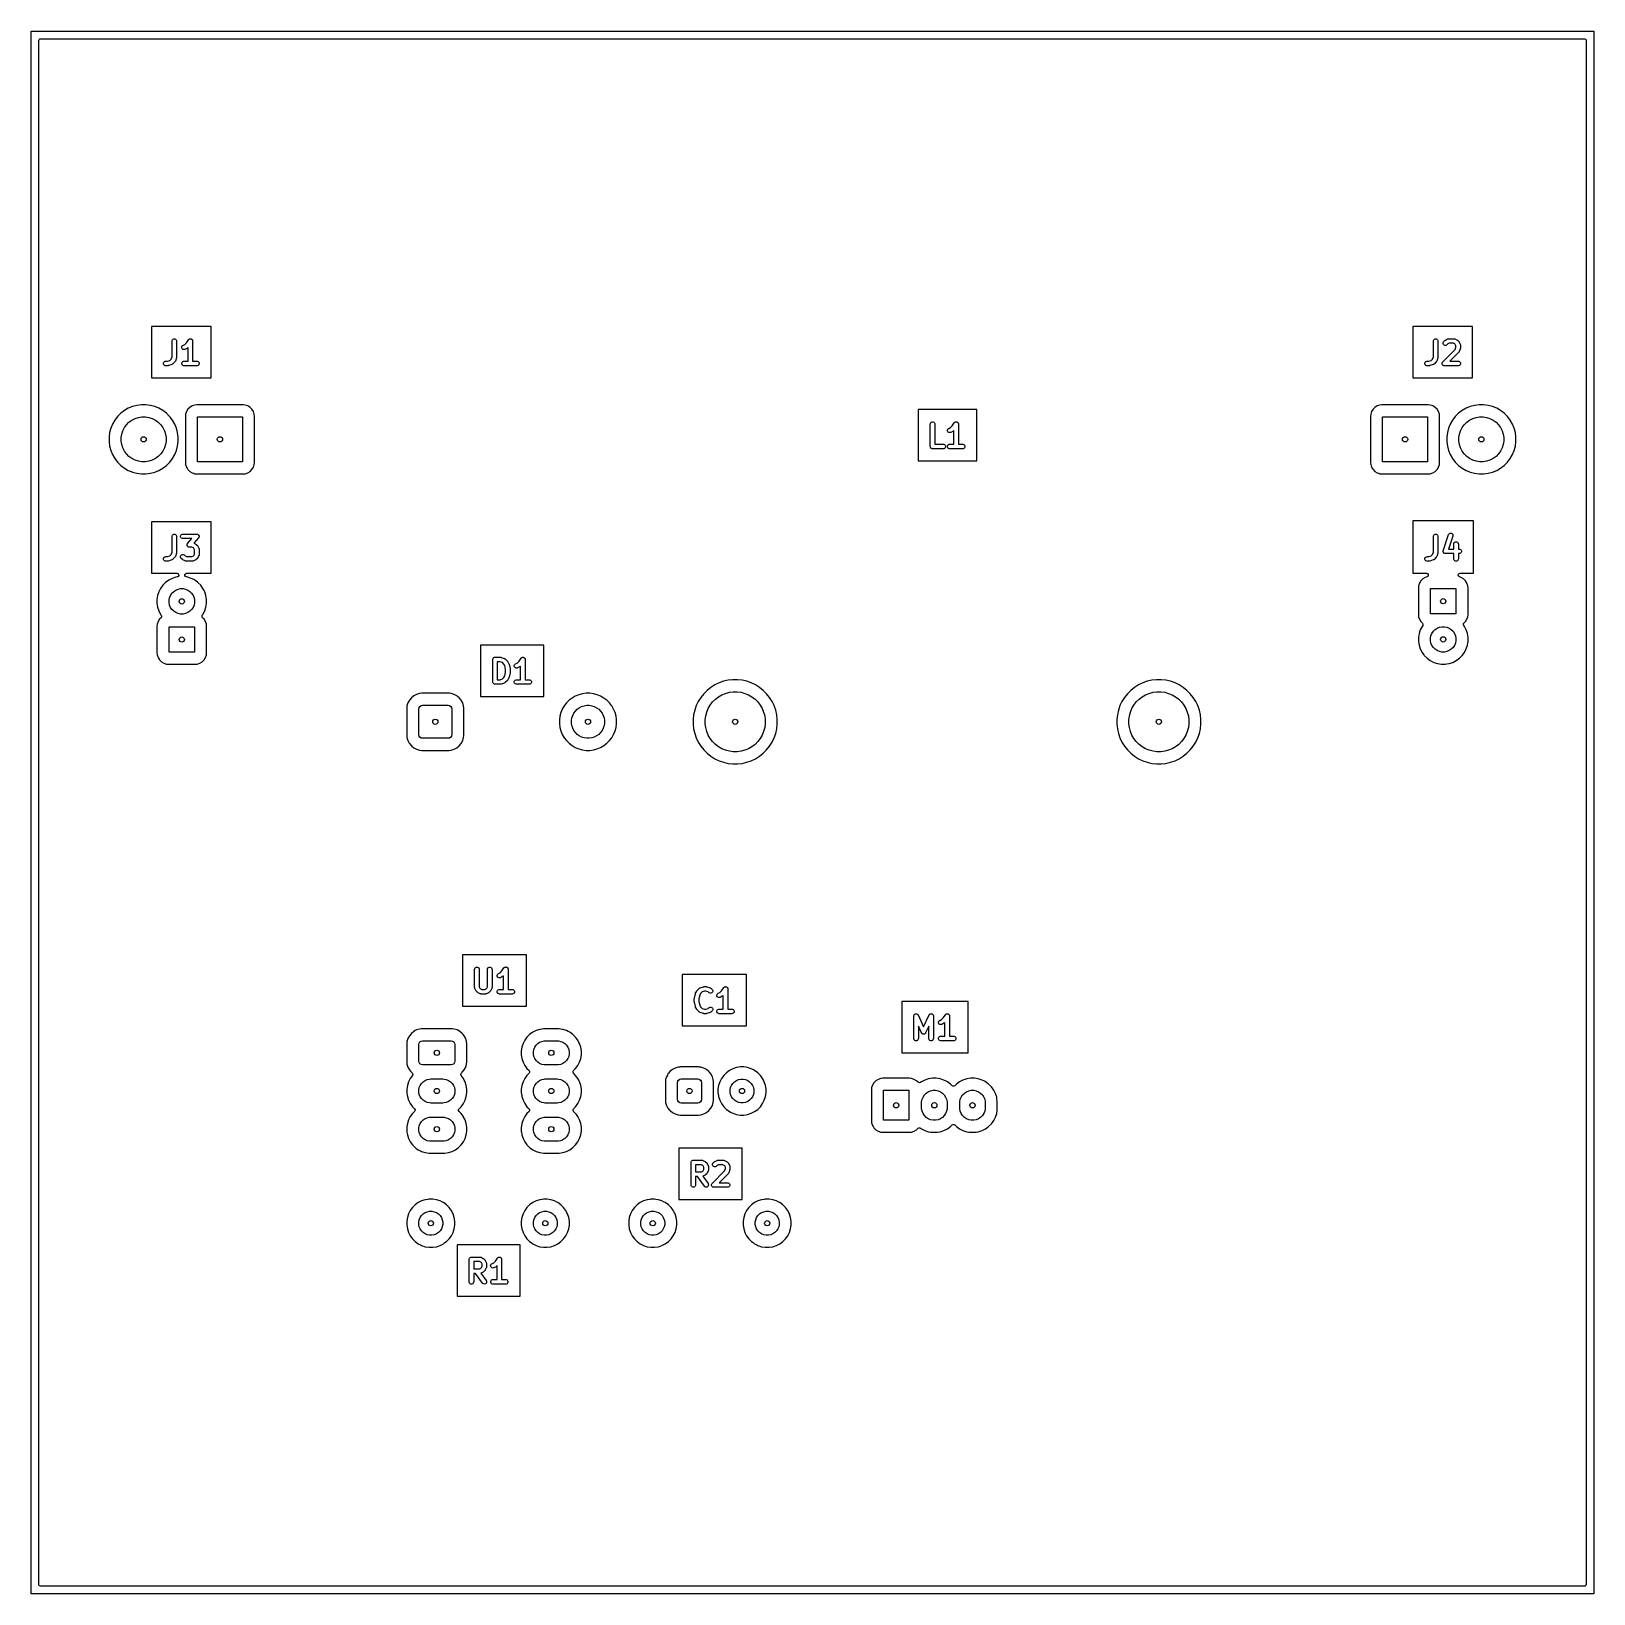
# Model space of a CAD drawing. Extents: x 20 to 124, y -124 to -20.
import ezdxf

# ---------------------------------------------------------------- set-up
doc = ezdxf.new("R2010")
doc.units = 0
doc.layers.add('BLACK', color=7, linetype='CONTINUOUS')
doc.layers.add('WHITE', color=7, linetype='CONTINUOUS')

msp = doc.modelspace()

# ---------------------------------------------------------------- linework, layer by layer
at = {"layer": 'BLACK', "linetype": 'CONTINUOUS'}
for p, q in [((20.5005, -20.6245), (20.520185, -20.557461)), ((20.5005, -43.073053), (20.5005, -20.6245)), ((20.520185, -20.557461), (20.572989, -20.511706)), ((20.572989, -20.511706), (20.6245, -20.5005)), ((20.6245, -20.5005), (123.3755, -20.5005)), ((123.3755, -20.5005), (123.442539, -20.520185)), ((123.442539, -20.520185), (123.488294, -20.572989)), ((123.488294, -20.572989), (123.4995, -20.6245)), ((123.4995, -20.6245), (123.4995, -123.3755)), ((31.9755, -39.657484), (27.993071, -39.657484)), ((27.993071, -39.657484), (27.993071, -43.073053)), ((29.372882, -40.586564), (29.39528, -40.532492)), ((29.39528, -40.532492), (29.436664, -40.491108)), ((29.436664, -40.491108), (29.490736, -40.46871)), ((29.490736, -40.46871), (29.549264, -40.46871)), ((29.549264, -40.46871), (29.603336, -40.491108)), ((29.603336, -40.491108), (29.64472, -40.532492)), ((29.64472, -40.532492), (29.667118, -40.586564)), ((30.332001, -40.734551), (30.466621, -40.532623)), ((30.466621, -40.532623), (30.466687, -40.532542)), ((30.466687, -40.532542), (30.466708, -40.532492)), ((30.466708, -40.532492), (30.466819, -40.53238)), ((30.466819, -40.53238), (30.485251, -40.509872)), ((30.485251, -40.509872), (30.497593, -40.501606)), ((30.497593, -40.501606), (30.508092, -40.491108)), ((30.508092, -40.491108), (30.521668, -40.485484)), ((30.521668, -40.485484), (30.533881, -40.477306)), ((30.533881, -40.477306), (30.548442, -40.474393)), ((30.548442, -40.474393), (30.562164, -40.46871)), ((30.562164, -40.46871), (30.576861, -40.46871)), ((30.576861, -40.46871), (30.591271, -40.465828)), ((30.591271, -40.465828), (30.605841, -40.46871)), ((30.605841, -40.46871), (30.620692, -40.46871)), ((30.620692, -40.46871), (30.634266, -40.474332)), ((30.634266, -40.474332), (30.648685, -40.477185)), ((30.648685, -40.477185), (30.661045, -40.485425)), ((30.661045, -40.485425), (30.674764, -40.491108)), ((30.674764, -40.491108), (30.685153, -40.501497)), ((30.685153, -40.501497), (30.697384, -40.509651)), ((30.697384, -40.509651), (30.705649, -40.521993)), ((30.705649, -40.521993), (30.716148, -40.532492)), ((30.716148, -40.532492), (30.721771, -40.546068)), ((30.721771, -40.546068), (30.72995, -40.558281)), ((30.72995, -40.558281), (30.732862, -40.572843)), ((31.9755, -43.073053), (31.9755, -39.657484)), ((115.937225, -39.658603), (111.953071, -39.658603)), ((111.953071, -39.658603), (111.953071, -43.073053)), ((113.332882, -40.586564), (113.35528, -40.532492)), ((113.35528, -40.532492), (113.396664, -40.491108)), ((113.396664, -40.491108), (113.450736, -40.46871)), ((113.450736, -40.46871), (113.509264, -40.46871)), ((113.509264, -40.46871), (113.563336, -40.491108)), ((113.563336, -40.491108), (113.60472, -40.532492)), ((113.60472, -40.532492), (113.627118, -40.586564)), ((114.114611, -40.561019), (114.127203, -40.553093)), ((114.127203, -40.553093), (114.270061, -40.481664)), ((114.270061, -40.481664), (114.297524, -40.471154)), ((114.297524, -40.471154), (114.302901, -40.470771)), ((114.302901, -40.470771), (114.307879, -40.46871)), ((114.307879, -40.46871), (114.337143, -40.465828)), ((114.337143, -40.465828), (114.694285, -40.465828)), ((114.694285, -40.465828), (114.723549, -40.46871)), ((114.723549, -40.46871), (114.728526, -40.470771)), ((114.728526, -40.470771), (114.733904, -40.471154)), ((114.733904, -40.471154), (114.761367, -40.481664)), ((114.761367, -40.481664), (114.904225, -40.553093)), ((114.904225, -40.553093), (114.916818, -40.56102)), ((115.937225, -43.073053), (115.937225, -39.658603)), ((29.37, -40.615828), (29.372882, -40.586564)), ((29.37, -41.662916), (29.37, -40.615828)), ((29.667118, -40.586564), (29.67, -40.615828)), ((29.67, -40.615828), (29.67, -41.687257)), ((30.014035, -41.025639), (30.032542, -40.970116)), ((30.018184, -41.084019), (30.014035, -41.025639)), ((30.044358, -41.136368), (30.018184, -41.084019)), ((30.032542, -40.970116), (30.070889, -40.925901)), ((30.088573, -41.174715), (30.044358, -41.136368)), ((30.070889, -40.925901), (30.095775, -40.910236)), ((30.144096, -41.193222), (30.088573, -41.174715)), ((30.095775, -40.910236), (30.21686, -40.849692)), ((30.202476, -41.189073), (30.144096, -41.193222)), ((30.229939, -41.178564), (30.202476, -41.189073)), ((30.21686, -40.849692), (30.332001, -40.734551)), ((30.372796, -41.107135), (30.229939, -41.178564)), ((30.385389, -41.099207), (30.372796, -41.107135)), ((30.389049, -41.097692), (30.385389, -41.099207)), ((30.393168, -41.09431), (30.389049, -41.097692)), ((30.397682, -41.09147), (30.393168, -41.09431)), ((30.400278, -41.088476), (30.397682, -41.09147)), ((30.41178, -41.079037), (30.400278, -41.088476)), ((30.441428, -41.049389), (30.41178, -41.079037)), ((30.441428, -41.965828), (30.441428, -41.049389)), ((30.732862, -40.572843), (30.738546, -40.586564)), ((30.738546, -40.586564), (30.741397, -40.615516)), ((30.741397, -40.615516), (30.741428, -40.61567)), ((30.741428, -40.61567), (30.741417, -40.615722)), ((30.741417, -40.615722), (30.741428, -40.615828)), ((30.741428, -40.615828), (30.741428, -41.965828)), ((113.33, -40.615828), (113.332882, -40.586564)), ((113.33, -41.662916), (113.33, -40.615828)), ((113.627118, -40.586564), (113.63, -40.615828)), ((113.63, -40.615828), (113.63, -41.687257)), ((113.945362, -42.009762), (114.777466, -41.177657)), ((113.975739, -40.729422), (113.998136, -40.67535)), ((113.975739, -40.787948), (113.975739, -40.729422)), ((113.998136, -40.84202), (113.975739, -40.787948)), ((113.998136, -40.67535), (114.016791, -40.652619)), ((114.039522, -40.883406), (113.998136, -40.84202)), ((114.016791, -40.652619), (114.088219, -40.581191)), ((114.093594, -40.905803), (114.039522, -40.883406)), ((114.088219, -40.581191), (114.099721, -40.57175)), ((114.15212, -40.905803), (114.093594, -40.905803)), ((114.099721, -40.57175), (114.102317, -40.568758)), ((114.102317, -40.568758), (114.106826, -40.565919)), ((114.106826, -40.565919), (114.110949, -40.562536)), ((114.110949, -40.562536), (114.114611, -40.561019)), ((114.206192, -40.883406), (114.15212, -40.905803)), ((114.228923, -40.864751), (114.206192, -40.883406)), ((114.283139, -40.810535), (114.228923, -40.864751)), ((114.372553, -40.765828), (114.283139, -40.810535)), ((114.658875, -40.765828), (114.372553, -40.765828)), ((115.014637, -41.364751), (114.41356, -41.965828)), ((114.748289, -40.810535), (114.658875, -40.765828)), ((114.785293, -40.847539), (114.748289, -40.810535)), ((114.777466, -41.177657), (114.83, -41.020059)), ((114.83, -40.936952), (114.785293, -40.847539)), ((114.83, -41.020059), (114.83, -40.936952)), ((114.916818, -40.56102), (114.920478, -40.562536)), ((114.920478, -40.562536), (114.924597, -40.565917)), ((114.924597, -40.565917), (114.929111, -40.568758)), ((114.929111, -40.568758), (114.931707, -40.571751)), ((114.931707, -40.571751), (114.943209, -40.581191)), ((114.943209, -40.581191), (115.014637, -40.652619)), ((115.014637, -40.652619), (115.024077, -40.664121)), ((115.033292, -41.342021), (115.014637, -41.364751)), ((115.024077, -40.664121), (115.02707, -40.666717)), ((115.02707, -40.666717), (115.029908, -40.671226)), ((115.029908, -40.671226), (115.033292, -40.675349)), ((115.033292, -40.675349), (115.034808, -40.679011)), ((115.035355, -41.337039), (115.033292, -41.342021)), ((115.034808, -40.679011), (115.042735, -40.691603)), ((115.038885, -41.33297), (115.035355, -41.337039)), ((115.050873, -41.30612), (115.038885, -41.33297)), ((115.042735, -40.691603), (115.114164, -40.834459)), ((115.122302, -41.091835), (115.050873, -41.30612)), ((115.114164, -40.834459), (115.124673, -40.861923)), ((115.125601, -41.077325), (115.122302, -41.091835)), ((115.124673, -40.861923), (115.125054, -40.867297)), ((115.125054, -40.867297), (115.127118, -40.872278)), ((115.127118, -41.073664), (115.125601, -41.077325)), ((115.127118, -40.872278), (115.13, -40.901542)), ((115.12764, -41.068355), (115.127118, -41.073664)), ((115.128822, -41.063161), (115.12764, -41.068355)), ((115.13, -41.0444), (115.128541, -41.059211)), ((115.128541, -41.059211), (115.128822, -41.063161)), ((115.13, -40.901542), (115.13, -41.0444)), ((28.801453, -42.086564), (28.823851, -42.032492)), ((28.801453, -42.145092), (28.801453, -42.086564)), ((28.823851, -42.199164), (28.801453, -42.145092)), ((28.823851, -42.032492), (28.865235, -41.991108)), ((28.865235, -42.240548), (28.823851, -42.199164)), ((28.865235, -41.991108), (28.919307, -41.96871)), ((28.919307, -42.262946), (28.865235, -42.240548)), ((28.919307, -41.96871), (28.948571, -41.965828)), ((28.948571, -42.265828), (28.919307, -42.262946)), ((28.948571, -41.965828), (29.067085, -41.965828)), ((29.091428, -42.265828), (28.948571, -42.265828)), ((29.067085, -41.965828), (29.224687, -41.913294)), ((29.106233, -42.264369), (29.091428, -42.265828)), ((29.110188, -42.264651), (29.106233, -42.264369)), ((29.115389, -42.263468), (29.110188, -42.264651)), ((29.120692, -42.262946), (29.115389, -42.263468)), ((29.124349, -42.26143), (29.120692, -42.262946)), ((29.138862, -42.258131), (29.124349, -42.26143)), ((29.353148, -42.186703), (29.138862, -42.258131)), ((29.224687, -41.913294), (29.317466, -41.820514)), ((29.317466, -41.820514), (29.37, -41.662916)), ((29.379999, -42.174715), (29.353148, -42.186703)), ((29.38407, -42.171183), (29.379999, -42.174715)), ((29.38905, -42.169121), (29.38407, -42.171183)), ((29.41178, -42.150466), (29.38905, -42.169121)), ((29.554637, -42.007608), (29.41178, -42.150466)), ((29.573292, -41.984877), (29.554637, -42.007608)), ((29.575354, -41.979897), (29.573292, -41.984877)), ((29.578885, -41.975827), (29.575354, -41.979897)), ((29.590873, -41.948977), (29.578885, -41.975827)), ((29.662302, -41.734692), (29.590873, -41.948977)), ((29.665601, -41.720182), (29.662302, -41.734692)), ((29.667118, -41.716521), (29.665601, -41.720182)), ((29.66764, -41.711212), (29.667118, -41.716521)), ((29.668822, -41.706018), (29.66764, -41.711212)), ((29.67, -41.687257), (29.668541, -41.702068)), ((29.668541, -41.702068), (29.668822, -41.706018)), ((30.015739, -42.086564), (30.038137, -42.032492)), ((30.015739, -42.145092), (30.015739, -42.086564)), ((30.038137, -42.199164), (30.015739, -42.145092)), ((30.038137, -42.032492), (30.079521, -41.991108)), ((30.079521, -42.240548), (30.038137, -42.199164)), ((30.079521, -41.991108), (30.133593, -41.96871)), ((30.133593, -42.262946), (30.079521, -42.240548)), ((30.133593, -41.96871), (30.162857, -41.965828)), ((30.162857, -42.265828), (30.133593, -42.262946)), ((30.162857, -41.965828), (30.441428, -41.965828)), ((31.02, -42.265828), (30.162857, -42.265828)), ((30.741428, -41.965828), (31.02, -41.965828)), ((31.02, -41.965828), (31.049264, -41.96871)), ((31.049264, -42.262946), (31.02, -42.265828)), ((31.049264, -41.96871), (31.103336, -41.991108)), ((31.103336, -42.240548), (31.049264, -42.262946)), ((31.103336, -41.991108), (31.14472, -42.032492)), ((31.14472, -42.199164), (31.103336, -42.240548)), ((31.14472, -42.032492), (31.167118, -42.086564)), ((31.167118, -42.145092), (31.14472, -42.199164)), ((31.167118, -42.086564), (31.167118, -42.145092)), ((112.761453, -42.086564), (112.783851, -42.032492)), ((112.761453, -42.145092), (112.761453, -42.086564)), ((112.783851, -42.199164), (112.761453, -42.145092)), ((112.783851, -42.032492), (112.825235, -41.991108)), ((112.825235, -42.240548), (112.783851, -42.199164)), ((112.825235, -41.991108), (112.879307, -41.96871)), ((112.879307, -42.262946), (112.825235, -42.240548)), ((112.879307, -41.96871), (112.908571, -41.965828)), ((112.908571, -42.265828), (112.879307, -42.262946)), ((112.908571, -41.965828), (113.027085, -41.965828)), ((113.051428, -42.265828), (112.908571, -42.265828)), ((113.027085, -41.965828), (113.184687, -41.913294)), ((113.066233, -42.264369), (113.051428, -42.265828)), ((113.070188, -42.264651), (113.066233, -42.264369)), ((113.075389, -42.263468), (113.070188, -42.264651)), ((113.080692, -42.262946), (113.075389, -42.263468)), ((113.084349, -42.26143), (113.080692, -42.262946)), ((113.098862, -42.258131), (113.084349, -42.26143)), ((113.313148, -42.186703), (113.098862, -42.258131)), ((113.184687, -41.913294), (113.277466, -41.820514)), ((113.277466, -41.820514), (113.33, -41.662916)), ((113.339999, -42.174715), (113.313148, -42.186703)), ((113.34407, -42.171183), (113.339999, -42.174715)), ((113.34905, -42.169121), (113.34407, -42.171183)), ((113.37178, -42.150466), (113.34905, -42.169121)), ((113.514637, -42.007608), (113.37178, -42.150466)), ((113.533292, -41.984877), (113.514637, -42.007608)), ((113.535354, -41.979897), (113.533292, -41.984877)), ((113.538885, -41.975827), (113.535354, -41.979897)), ((113.550873, -41.948977), (113.538885, -41.975827)), ((113.622302, -41.734692), (113.550873, -41.948977)), ((113.625601, -41.720182), (113.622302, -41.734692)), ((113.627118, -41.716521), (113.625601, -41.720182)), ((113.62764, -41.711212), (113.627118, -41.716521)), ((113.628822, -41.706018), (113.62764, -41.711212)), ((113.63, -41.687257), (113.628541, -41.702068)), ((113.628541, -41.702068), (113.628822, -41.706018)), ((113.90431, -42.086565), (113.926707, -42.032493)), ((113.90431, -42.145091), (113.90431, -42.086565)), ((113.926707, -42.199163), (113.90431, -42.145091)), ((113.926707, -42.032493), (113.945362, -42.009762)), ((113.968093, -42.240549), (113.926707, -42.199163)), ((113.999767, -42.253668), (113.968093, -42.240549)), ((114.022164, -42.262946), (113.999767, -42.253668)), ((114.051428, -42.265828), (114.022164, -42.262946)), ((114.98, -42.265828), (114.051428, -42.265828)), ((114.41356, -41.965828), (114.98, -41.965828)), ((114.98, -41.965828), (115.009264, -41.96871)), ((115.009264, -42.262946), (114.98, -42.265828)), ((115.009264, -41.96871), (115.063336, -41.991108)), ((115.063336, -42.240548), (115.009264, -42.262946)), ((115.063336, -41.991108), (115.10472, -42.032492)), ((115.10472, -42.199164), (115.063336, -42.240548)), ((115.10472, -42.032492), (115.127118, -42.086564)), ((115.127118, -42.145092), (115.10472, -42.199164)), ((115.127118, -42.086564), (115.127118, -42.145092)), ((20.5005, -47.011723), (20.5005, -43.073053)), ((27.993071, -43.073053), (31.9755, -43.073053)), ((111.953071, -43.073053), (115.937225, -43.073053)), ((25.746679, -45.642421), (25.563099, -45.881668)), ((25.746685, -45.642414), (25.746679, -45.642421)), ((25.959914, -45.429185), (25.746685, -45.642414)), ((25.959921, -45.429179), (25.959914, -45.429185)), ((26.199168, -45.245599), (25.959921, -45.429179)), ((26.460328, -45.094818), (26.199168, -45.245599)), ((26.460338, -45.094814), (26.460328, -45.094818)), ((26.738939, -44.979413), (26.460338, -45.094814)), ((27.030233, -44.901361), (26.738939, -44.979413)), ((26.905975, -45.776681), (27.129832, -45.703945)), ((27.329206, -44.862001), (27.030233, -44.901361)), ((27.129832, -45.703945), (27.362311, -45.667124)), ((27.329211, -44.862), (27.329206, -44.862001)), ((27.329217, -44.862), (27.329211, -44.862)), ((27.630783, -44.862), (27.329217, -44.862)), ((27.362311, -45.667124), (27.597689, -45.667124)), ((27.597689, -45.667124), (27.830168, -45.703945)), ((27.630788, -44.862), (27.630783, -44.862)), ((27.630793, -44.862001), (27.630788, -44.862)), ((27.929766, -44.901361), (27.630793, -44.862001)), ((27.830168, -45.703945), (28.054025, -45.776681)), ((28.22106, -44.979413), (27.929766, -44.901361)), ((28.499661, -45.094814), (28.22106, -44.979413)), ((28.499671, -45.094818), (28.499661, -45.094814)), ((28.760831, -45.245599), (28.499671, -45.094818)), ((29.000078, -45.429179), (28.760831, -45.245599)), ((29.000085, -45.429185), (29.000078, -45.429179)), ((29.188439, -45.617539), (29.000085, -45.429185)), ((29.213314, -45.642414), (29.188439, -45.617539)), ((29.21332, -45.642421), (29.213314, -45.642414)), ((29.249486, -45.689553), (29.21332, -45.642421)), ((29.3969, -45.881668), (29.249486, -45.689553)), ((30.27463, -45.48325), (30.2595, -45.617539)), ((30.2595, -45.617539), (30.2595, -48.70746)), ((30.274631, -45.483245), (30.27463, -45.48325)), ((30.334211, -45.312976), (30.274631, -45.483245)), ((30.430184, -45.160237), (30.334211, -45.312976)), ((30.557737, -45.032684), (30.430184, -45.160237)), ((30.710476, -44.936711), (30.557737, -45.032684)), ((30.880745, -44.877131), (30.710476, -44.936711)), ((30.88075, -44.87713), (30.880745, -44.877131)), ((31.015039, -44.862), (30.88075, -44.87713)), ((31.015046, -44.862), (31.015039, -44.862)), ((34.104954, -44.862), (31.015046, -44.862)), ((31.06, -48.6625), (31.06, -45.6625)), ((31.06, -45.6625), (34.06, -45.6625)), ((34.06, -45.6625), (34.06, -48.6625)), ((34.10496, -44.862), (34.104954, -44.862)), ((34.239249, -44.87713), (34.10496, -44.862)), ((34.239254, -44.877131), (34.239249, -44.87713)), ((34.409523, -44.936711), (34.239254, -44.877131)), ((34.477482, -44.979413), (34.409523, -44.936711)), ((34.562262, -45.032684), (34.477482, -44.979413)), ((34.689816, -45.160238), (34.562262, -45.032684)), ((34.785789, -45.312978), (34.689816, -45.160238)), ((34.845368, -45.483245), (34.785789, -45.312978)), ((34.8605, -45.617546), (34.845368, -45.483245)), ((34.8605, -48.596328), (34.8605, -45.617546)), ((82.946215, -45.182484), (79.035214, -45.182484)), ((79.035214, -45.182484), (79.035214, -48.596328)), ((82.946215, -45.617539), (82.946215, -45.182484)), ((82.946215, -48.596328), (82.946215, -45.617539)), ((109.15463, -45.48325), (109.1395, -45.617539)), ((109.1395, -45.617539), (109.1395, -48.70746)), ((109.154631, -45.483245), (109.15463, -45.48325)), ((109.214211, -45.312976), (109.154631, -45.483245)), ((109.310184, -45.160237), (109.214211, -45.312976)), ((109.437737, -45.032684), (109.310184, -45.160237)), ((109.590476, -44.936711), (109.437737, -45.032684)), ((109.760745, -44.877131), (109.590476, -44.936711)), ((109.76075, -44.87713), (109.760745, -44.877131)), ((109.895039, -44.862), (109.76075, -44.87713)), ((109.895046, -44.862), (109.895039, -44.862)), ((112.984954, -44.862), (109.895046, -44.862)), ((109.94, -48.6625), (109.94, -45.6625)), ((109.94, -45.6625), (112.94, -45.6625)), ((112.94, -45.6625), (112.94, -48.6625)), ((112.98496, -44.862), (112.984954, -44.862)), ((113.119249, -44.87713), (112.98496, -44.862)), ((113.119254, -44.877131), (113.119249, -44.87713)), ((113.289523, -44.936711), (113.119254, -44.877131)), ((113.357482, -44.979413), (113.289523, -44.936711)), ((113.442262, -45.032684), (113.357482, -44.979413)), ((113.569816, -45.160238), (113.442262, -45.032684)), ((113.665789, -45.312978), (113.569816, -45.160238)), ((113.725368, -45.483245), (113.665789, -45.312978)), ((113.7405, -45.617546), (113.725368, -45.483245)), ((113.7405, -47.011723), (113.7405, -45.617546)), ((114.786679, -45.642421), (114.603099, -45.881668)), ((114.786685, -45.642414), (114.786679, -45.642421)), ((114.999914, -45.429185), (114.786685, -45.642414)), ((114.999921, -45.429179), (114.999914, -45.429185)), ((115.239168, -45.245599), (114.999921, -45.429179)), ((115.500328, -45.094818), (115.239168, -45.245599)), ((115.500338, -45.094814), (115.500328, -45.094818)), ((115.778939, -44.979413), (115.500338, -45.094814)), ((116.070233, -44.901361), (115.778939, -44.979413)), ((115.945975, -45.776681), (116.169832, -45.703945)), ((116.369206, -44.862001), (116.070233, -44.901361)), ((116.169832, -45.703945), (116.402311, -45.667124)), ((116.369211, -44.862), (116.369206, -44.862001)), ((116.369217, -44.862), (116.369211, -44.862)), ((116.670783, -44.862), (116.369217, -44.862)), ((116.402311, -45.667124), (116.637689, -45.667124)), ((116.637689, -45.667124), (116.870168, -45.703945)), ((116.670788, -44.862), (116.670783, -44.862)), ((116.670793, -44.862001), (116.670788, -44.862)), ((116.969766, -44.901361), (116.670793, -44.862001)), ((116.870168, -45.703945), (117.094025, -45.776681)), ((117.26106, -44.979413), (116.969766, -44.901361)), ((117.539661, -45.094814), (117.26106, -44.979413)), ((117.539671, -45.094818), (117.539661, -45.094814)), ((117.800831, -45.245599), (117.539671, -45.094818)), ((118.040078, -45.429179), (117.800831, -45.245599)), ((118.040085, -45.429185), (118.040078, -45.429179)), ((118.253314, -45.642414), (118.040085, -45.429185)), ((118.25332, -45.642421), (118.253314, -45.642414)), ((118.4369, -45.881668), (118.25332, -45.642421)), ((25.218861, -46.712733), (25.179501, -47.011706)), ((25.296913, -46.421439), (25.218861, -46.712733)), ((25.412314, -46.142838), (25.296913, -46.421439)), ((25.412318, -46.142828), (25.412314, -46.142838)), ((25.563099, -45.881668), (25.412318, -46.142828)), ((26.021445, -46.812332), (26.094181, -46.588475)), ((26.094181, -46.588475), (26.20104, -46.378752)), ((26.20104, -46.378752), (26.339391, -46.188328)), ((26.339391, -46.188328), (26.505828, -46.021891)), ((26.505828, -46.021891), (26.696252, -45.88354)), ((26.696252, -45.88354), (26.905975, -45.776681)), ((28.054025, -45.776681), (28.263748, -45.88354)), ((28.263748, -45.88354), (28.454172, -46.021891)), ((28.454172, -46.021891), (28.620609, -46.188328)), ((28.620609, -46.188328), (28.75896, -46.378752)), ((28.75896, -46.378752), (28.865819, -46.588475)), ((28.865819, -46.588475), (28.938555, -46.812332)), ((29.547683, -46.142832), (29.3969, -45.881668)), ((29.663087, -46.421442), (29.547683, -46.142832)), ((29.741138, -46.712732), (29.663087, -46.421442)), ((29.7805, -47.011717), (29.741138, -46.712732)), ((79.840714, -46.140828), (79.843596, -46.111564)), ((79.840714, -47.640828), (79.840714, -46.140828)), ((79.843596, -46.111564), (79.865994, -46.057492)), ((79.865994, -46.057492), (79.907378, -46.016108)), ((79.907378, -46.016108), (79.96145, -45.99371)), ((79.96145, -45.99371), (80.019978, -45.99371)), ((80.019978, -45.99371), (80.07405, -46.016108)), ((80.07405, -46.016108), (80.115434, -46.057492)), ((80.115434, -46.057492), (80.137832, -46.111564)), ((80.137832, -46.111564), (80.140714, -46.140828)), ((80.140714, -46.140828), (80.140714, -47.490828)), ((80.98475, -46.550639), (81.003257, -46.495116)), ((80.988899, -46.609019), (80.98475, -46.550639)), ((81.015073, -46.661368), (80.988899, -46.609019)), ((81.003257, -46.495116), (81.041604, -46.450901)), ((81.059288, -46.699715), (81.015073, -46.661368)), ((81.041604, -46.450901), (81.06649, -46.435236)), ((81.114811, -46.718222), (81.059288, -46.699715)), ((81.06649, -46.435236), (81.187575, -46.374692)), ((81.173191, -46.714073), (81.114811, -46.718222)), ((81.200654, -46.703564), (81.173191, -46.714073)), ((81.187575, -46.374692), (81.302716, -46.259551)), ((81.343511, -46.632135), (81.200654, -46.703564)), ((81.302716, -46.259551), (81.437336, -46.057623)), ((81.356104, -46.624207), (81.343511, -46.632135)), ((81.359764, -46.622692), (81.356104, -46.624207)), ((81.363883, -46.61931), (81.359764, -46.622692)), ((81.368397, -46.61647), (81.363883, -46.61931)), ((81.370993, -46.613476), (81.368397, -46.61647)), ((81.382495, -46.604037), (81.370993, -46.613476)), ((81.412143, -46.574389), (81.382495, -46.604037)), ((81.412143, -47.490828), (81.412143, -46.574389)), ((81.437336, -46.057623), (81.437402, -46.057542)), ((81.437402, -46.057542), (81.437423, -46.057492)), ((81.437423, -46.057492), (81.437534, -46.05738)), ((81.437534, -46.05738), (81.455966, -46.034872)), ((81.455966, -46.034872), (81.468308, -46.026606)), ((81.468308, -46.026606), (81.478807, -46.016108)), ((81.478807, -46.016108), (81.492383, -46.010484)), ((81.492383, -46.010484), (81.504596, -46.002306)), ((81.504596, -46.002306), (81.519157, -45.999393)), ((81.519157, -45.999393), (81.532879, -45.99371)), ((81.532879, -45.99371), (81.547576, -45.99371)), ((81.547576, -45.99371), (81.561986, -45.990828)), ((81.561986, -45.990828), (81.576556, -45.99371)), ((81.576556, -45.99371), (81.591407, -45.99371)), ((81.591407, -45.99371), (81.604981, -45.999332)), ((81.604981, -45.999332), (81.6194, -46.002185)), ((81.6194, -46.002185), (81.63176, -46.010425)), ((81.63176, -46.010425), (81.645479, -46.016108)), ((81.645479, -46.016108), (81.655868, -46.026497)), ((81.655868, -46.026497), (81.668099, -46.034651)), ((81.668099, -46.034651), (81.676364, -46.046993)), ((81.676364, -46.046993), (81.686863, -46.057492)), ((81.686863, -46.057492), (81.692486, -46.071068)), ((81.692486, -46.071068), (81.700665, -46.083281)), ((81.700665, -46.083281), (81.703577, -46.097843)), ((81.703577, -46.097843), (81.709261, -46.111564)), ((81.709261, -46.111564), (81.712112, -46.140516)), ((81.712112, -46.140516), (81.712143, -46.14067)), ((81.712143, -46.14067), (81.712132, -46.140722)), ((81.712132, -46.140722), (81.712143, -46.140828)), ((81.712143, -46.140828), (81.712143, -47.490828)), ((114.258861, -46.712733), (114.219501, -47.011706)), ((114.336913, -46.421439), (114.258861, -46.712733)), ((114.452314, -46.142838), (114.336913, -46.421439)), ((114.452318, -46.142828), (114.452314, -46.142838)), ((114.603099, -45.881668), (114.452318, -46.142828)), ((115.061445, -46.812332), (115.134181, -46.588475)), ((115.134181, -46.588475), (115.24104, -46.378752)), ((115.24104, -46.378752), (115.379391, -46.188328)), ((115.379391, -46.188328), (115.545828, -46.021891)), ((115.545828, -46.021891), (115.736252, -45.88354)), ((115.736252, -45.88354), (115.945975, -45.776681)), ((117.094025, -45.776681), (117.303748, -45.88354)), ((117.303748, -45.88354), (117.494172, -46.021891)), ((117.494172, -46.021891), (117.660609, -46.188328)), ((117.660609, -46.188328), (117.79896, -46.378752)), ((117.79896, -46.378752), (117.905819, -46.588475)), ((117.905819, -46.588475), (117.978555, -46.812332)), ((118.587683, -46.142832), (118.4369, -45.881668)), ((118.703087, -46.421442), (118.587683, -46.142832)), ((118.781138, -46.712732), (118.703087, -46.421442)), ((118.8205, -47.011717), (118.781138, -46.712732)), ((20.5005, -56.078053), (20.5005, -47.011723)), ((25.179501, -47.011706), (25.1795, -47.011723)), ((25.1795, -47.011723), (25.1795, -47.313276)), ((25.1795, -47.313276), (25.179501, -47.313293)), ((25.179501, -47.313293), (25.218861, -47.612266)), ((25.218861, -47.612266), (25.296913, -47.90356)), ((25.984624, -47.044811), (26.021445, -46.812332)), ((25.984624, -47.280189), (25.984624, -47.044811)), ((26.021445, -47.512668), (25.984624, -47.280189)), ((26.094181, -47.736525), (26.021445, -47.512668)), ((26.20104, -47.946248), (26.094181, -47.736525)), ((28.865819, -47.736525), (28.75896, -47.946248)), ((28.938555, -47.512668), (28.865819, -47.736525)), ((28.938555, -46.812332), (28.975376, -47.044811)), ((28.975376, -47.280189), (28.938555, -47.512668)), ((28.975376, -47.044811), (28.975376, -47.280189)), ((29.663087, -47.903558), (29.741138, -47.612268)), ((29.741138, -47.612268), (29.7805, -47.313283)), ((29.7805, -47.313283), (29.7805, -47.011717)), ((79.843596, -47.670092), (79.840714, -47.640828)), ((79.865994, -47.724164), (79.843596, -47.670092)), ((79.907378, -47.765548), (79.865994, -47.724164)), ((79.96145, -47.787946), (79.907378, -47.765548)), ((79.990714, -47.790828), (79.96145, -47.787946)), ((80.705, -47.790828), (79.990714, -47.790828)), ((80.140714, -47.490828), (80.705, -47.490828)), ((80.705, -47.490828), (80.734264, -47.49371)), ((80.734264, -47.787946), (80.705, -47.790828)), ((80.734264, -47.49371), (80.788336, -47.516108)), ((80.788336, -47.765548), (80.734264, -47.787946)), ((80.788336, -47.516108), (80.82972, -47.557492)), ((80.82972, -47.724164), (80.788336, -47.765548)), ((80.82972, -47.557492), (80.852118, -47.611564)), ((80.852118, -47.670092), (80.82972, -47.724164)), ((80.852118, -47.611564), (80.852118, -47.670092)), ((80.986454, -47.611564), (81.008852, -47.557492)), ((80.986454, -47.670092), (80.986454, -47.611564)), ((81.008852, -47.724164), (80.986454, -47.670092)), ((81.008852, -47.557492), (81.050236, -47.516108)), ((81.050236, -47.765548), (81.008852, -47.724164)), ((81.050236, -47.516108), (81.104308, -47.49371)), ((81.104308, -47.787946), (81.050236, -47.765548)), ((81.104308, -47.49371), (81.133572, -47.490828)), ((81.133572, -47.790828), (81.104308, -47.787946)), ((81.133572, -47.490828), (81.412143, -47.490828)), ((81.990715, -47.790828), (81.133572, -47.790828)), ((81.712143, -47.490828), (81.990715, -47.490828)), ((81.990715, -47.490828), (82.019979, -47.49371)), ((82.019979, -47.787946), (81.990715, -47.790828)), ((82.019979, -47.49371), (82.074051, -47.516108)), ((82.074051, -47.765548), (82.019979, -47.787946)), ((82.074051, -47.516108), (82.115435, -47.557492)), ((82.115435, -47.724164), (82.074051, -47.765548)), ((82.115435, -47.557492), (82.137833, -47.611564)), ((82.137833, -47.670092), (82.115435, -47.724164)), ((82.137833, -47.611564), (82.137833, -47.670092)), ((113.7405, -48.707454), (113.7405, -47.011723)), ((114.219501, -47.011706), (114.2195, -47.011723)), ((114.2195, -47.011723), (114.2195, -47.313276)), ((114.2195, -47.313276), (114.219501, -47.313293)), ((114.219501, -47.313293), (114.258861, -47.612266)), ((114.258861, -47.612266), (114.336913, -47.90356)), ((115.024624, -47.044811), (115.061445, -46.812332)), ((115.024624, -47.280189), (115.024624, -47.044811)), ((115.061445, -47.512668), (115.024624, -47.280189)), ((115.134181, -47.736525), (115.061445, -47.512668)), ((115.24104, -47.946248), (115.134181, -47.736525)), ((117.905819, -47.736525), (117.79896, -47.946248)), ((117.978555, -47.512668), (117.905819, -47.736525)), ((117.978555, -46.812332), (118.015376, -47.044811)), ((118.015376, -47.280189), (117.978555, -47.512668)), ((118.015376, -47.044811), (118.015376, -47.280189)), ((118.703087, -47.903558), (118.781138, -47.612268)), ((118.781138, -47.612268), (118.8205, -47.313283)), ((118.8205, -47.313283), (118.8205, -47.011717)), ((25.296913, -47.90356), (25.412314, -48.182161)), ((25.412314, -48.182161), (25.412318, -48.182171)), ((25.412318, -48.182171), (25.563099, -48.443331)), ((25.563099, -48.443331), (25.746679, -48.682578)), ((25.746679, -48.682578), (25.746685, -48.682585)), ((25.746685, -48.682585), (25.959914, -48.895814)), ((26.339391, -48.136672), (26.20104, -47.946248)), ((26.505828, -48.303109), (26.339391, -48.136672)), ((26.696252, -48.44146), (26.505828, -48.303109)), ((26.905975, -48.548319), (26.696252, -48.44146)), ((27.129832, -48.621055), (26.905975, -48.548319)), ((27.362311, -48.657876), (27.129832, -48.621055)), ((27.597689, -48.657876), (27.362311, -48.657876)), ((27.830168, -48.621055), (27.597689, -48.657876)), ((28.054025, -48.548319), (27.830168, -48.621055)), ((28.263748, -48.44146), (28.054025, -48.548319)), ((28.454172, -48.303109), (28.263748, -48.44146)), ((28.620609, -48.136672), (28.454172, -48.303109)), ((28.75896, -47.946248), (28.620609, -48.136672)), ((29.00008, -48.895819), (29.213319, -48.68258)), ((29.213319, -48.68258), (29.3969, -48.443332)), ((29.3969, -48.443332), (29.547683, -48.182168)), ((29.547683, -48.182168), (29.663087, -47.903558)), ((30.2595, -48.70746), (30.27463, -48.841749)), ((30.27463, -48.841749), (30.274631, -48.841754)), ((30.274631, -48.841754), (30.334211, -49.012023)), ((34.06, -48.6625), (31.06, -48.6625)), ((34.785789, -49.012022), (34.845368, -48.841755)), ((34.845368, -48.841755), (34.8605, -48.707454)), ((34.8605, -48.707454), (34.8605, -48.596328)), ((79.035214, -48.596328), (82.946215, -48.596328)), ((109.1395, -48.70746), (109.15463, -48.841749)), ((109.15463, -48.841749), (109.154631, -48.841754)), ((109.154631, -48.841754), (109.214211, -49.012023)), ((112.94, -48.6625), (109.94, -48.6625)), ((113.665789, -49.012022), (113.725368, -48.841755)), ((113.725368, -48.841755), (113.7405, -48.707454)), ((114.336913, -47.90356), (114.452314, -48.182161)), ((114.452314, -48.182161), (114.452318, -48.182171)), ((114.452318, -48.182171), (114.603099, -48.443331)), ((114.603099, -48.443331), (114.786679, -48.682578)), ((114.786679, -48.682578), (114.786685, -48.682585)), ((114.786685, -48.682585), (114.999914, -48.895814)), ((115.379391, -48.136672), (115.24104, -47.946248)), ((115.545828, -48.303109), (115.379391, -48.136672)), ((115.736252, -48.44146), (115.545828, -48.303109)), ((115.945975, -48.548319), (115.736252, -48.44146)), ((116.169832, -48.621055), (115.945975, -48.548319)), ((116.402311, -48.657876), (116.169832, -48.621055)), ((116.637689, -48.657876), (116.402311, -48.657876)), ((116.870168, -48.621055), (116.637689, -48.657876)), ((117.094025, -48.548319), (116.870168, -48.621055)), ((117.303748, -48.44146), (117.094025, -48.548319)), ((117.494172, -48.303109), (117.303748, -48.44146)), ((117.660609, -48.136672), (117.494172, -48.303109)), ((117.79896, -47.946248), (117.660609, -48.136672)), ((118.04008, -48.895819), (118.253319, -48.68258)), ((118.253319, -48.68258), (118.4369, -48.443332)), ((118.4369, -48.443332), (118.587683, -48.182168)), ((118.587683, -48.182168), (118.703087, -47.903558)), ((25.959914, -48.895814), (25.959921, -48.89582)), ((25.959921, -48.89582), (26.199168, -49.0794)), ((26.199168, -49.0794), (26.460328, -49.230181)), ((26.460328, -49.230181), (26.460329, -49.230181)), ((26.460329, -49.230181), (26.460332, -49.230183)), ((26.460332, -49.230183), (26.646072, -49.307119)), ((26.646072, -49.307119), (26.738939, -49.345586)), ((26.738939, -49.345586), (26.73894, -49.345586)), ((26.73894, -49.345586), (26.738942, -49.345587)), ((26.738942, -49.345587), (27.030232, -49.423638)), ((27.030232, -49.423638), (27.329217, -49.463)), ((27.329217, -49.463), (27.329224, -49.463)), ((27.329224, -49.463), (27.630776, -49.463)), ((27.630776, -49.463), (27.630783, -49.463)), ((27.630783, -49.463), (27.929768, -49.423638)), ((27.929768, -49.423638), (28.221058, -49.345587)), ((28.221058, -49.345587), (28.499668, -49.230183)), ((28.499668, -49.230183), (28.760832, -49.0794)), ((28.760832, -49.0794), (29.00008, -48.895819)), ((30.334211, -49.012023), (30.376547, -49.0794)), ((30.376547, -49.0794), (30.430184, -49.164762)), ((30.430184, -49.164762), (30.557738, -49.292316)), ((30.557738, -49.292316), (30.710478, -49.388289)), ((30.710478, -49.388289), (30.8115, -49.423638)), ((30.8115, -49.423638), (30.880745, -49.447868)), ((30.880745, -49.447868), (30.88075, -49.447869)), ((30.88075, -49.447869), (30.971246, -49.458065)), ((30.971246, -49.458065), (31.01504, -49.462999)), ((31.01504, -49.462999), (31.015043, -49.463)), ((31.015043, -49.463), (31.015046, -49.463)), ((31.015046, -49.463), (34.104957, -49.463)), ((34.104957, -49.463), (34.104958, -49.462999)), ((34.104958, -49.462999), (34.172104, -49.455434)), ((34.172104, -49.455434), (34.239249, -49.447869)), ((34.239249, -49.447869), (34.239252, -49.447868)), ((34.239252, -49.447868), (34.239255, -49.447868)), ((34.239255, -49.447868), (34.409522, -49.388289)), ((34.409522, -49.388289), (34.562262, -49.292316)), ((34.562262, -49.292316), (34.689816, -49.164762)), ((34.689816, -49.164762), (34.785789, -49.012022)), ((109.214211, -49.012023), (109.256547, -49.0794)), ((109.256547, -49.0794), (109.310184, -49.164762)), ((109.310184, -49.164762), (109.437738, -49.292316)), ((109.437738, -49.292316), (109.590478, -49.388289)), ((109.590478, -49.388289), (109.6915, -49.423638)), ((109.6915, -49.423638), (109.760745, -49.447868)), ((109.760745, -49.447868), (109.76075, -49.447869)), ((109.76075, -49.447869), (109.851246, -49.458065)), ((109.851246, -49.458065), (109.89504, -49.462999)), ((109.89504, -49.462999), (109.895043, -49.463)), ((109.895043, -49.463), (109.895046, -49.463)), ((109.895046, -49.463), (112.984957, -49.463)), ((112.984957, -49.463), (112.984958, -49.462999)), ((112.984958, -49.462999), (113.052104, -49.455434)), ((113.052104, -49.455434), (113.119249, -49.447869)), ((113.119249, -49.447869), (113.119252, -49.447868)), ((113.119252, -49.447868), (113.119255, -49.447868)), ((113.119255, -49.447868), (113.289522, -49.388289)), ((113.289522, -49.388289), (113.442262, -49.292316)), ((113.442262, -49.292316), (113.569816, -49.164762)), ((113.569816, -49.164762), (113.665789, -49.012022)), ((114.999914, -48.895814), (114.999921, -48.89582)), ((114.999921, -48.89582), (115.239168, -49.0794)), ((115.239168, -49.0794), (115.500328, -49.230181)), ((115.500328, -49.230181), (115.500329, -49.230181)), ((115.500329, -49.230181), (115.500332, -49.230183)), ((115.500332, -49.230183), (115.686072, -49.307119)), ((115.686072, -49.307119), (115.778939, -49.345586)), ((115.778939, -49.345586), (115.77894, -49.345586)), ((115.77894, -49.345586), (115.778942, -49.345587)), ((115.778942, -49.345587), (116.070232, -49.423638)), ((116.070232, -49.423638), (116.369217, -49.463)), ((116.369217, -49.463), (116.369224, -49.463)), ((116.369224, -49.463), (116.670776, -49.463)), ((116.670776, -49.463), (116.670783, -49.463)), ((116.670783, -49.463), (116.969768, -49.423638)), ((116.969768, -49.423638), (117.261058, -49.345587)), ((117.261058, -49.345587), (117.539668, -49.230183)), ((117.539668, -49.230183), (117.800832, -49.0794)), ((117.800832, -49.0794), (118.04008, -48.895819)), ((31.977225, -52.663687), (27.993071, -52.663687)), ((27.993071, -52.663687), (27.993071, -56.078053)), ((31.977225, -56.078053), (31.977225, -52.663687)), ((116.006928, -52.592176), (111.953071, -52.592176)), ((111.953071, -52.592176), (111.953071, -56.078053)), ((116.006928, -56.078053), (116.006928, -52.592176)), ((29.37, -53.620828), (29.372882, -53.591564)), ((29.37, -54.667916), (29.37, -53.620828)), ((29.372882, -53.591564), (29.39528, -53.537492)), ((29.39528, -53.537492), (29.436664, -53.496108)), ((29.436664, -53.496108), (29.490736, -53.47371)), ((29.490736, -53.47371), (29.549264, -53.47371)), ((29.549264, -53.47371), (29.603336, -53.496108)), ((29.603336, -53.496108), (29.64472, -53.537492)), ((29.64472, -53.537492), (29.667118, -53.591564)), ((29.667118, -53.591564), (29.67, -53.620828)), ((29.67, -53.620828), (29.67, -54.692257)), ((29.94431, -53.591564), (29.966708, -53.537492)), ((29.94431, -53.650092), (29.94431, -53.591564)), ((29.966708, -53.704164), (29.94431, -53.650092)), ((29.966708, -53.537492), (30.008092, -53.496108)), ((30.008092, -53.745548), (29.966708, -53.704164)), ((30.008092, -53.496108), (30.062164, -53.47371)), ((30.062164, -53.767946), (30.008092, -53.745548)), ((30.062164, -53.47371), (30.091428, -53.470828)), ((30.091428, -53.770828), (30.062164, -53.767946)), ((30.091428, -53.470828), (31.02, -53.470828)), ((30.689435, -53.770828), (30.091428, -53.770828)), ((30.407113, -54.093481), (30.689435, -53.770828)), ((31.132886, -53.719604), (30.825952, -54.070386)), ((30.825952, -54.070386), (30.944225, -54.129521)), ((31.02, -53.470828), (31.035477, -53.472352)), ((31.035477, -53.472352), (31.039412, -53.47209)), ((31.039412, -53.47209), (31.042122, -53.473006)), ((31.042122, -53.473006), (31.049264, -53.47371)), ((31.049264, -53.47371), (31.071778, -53.483036)), ((31.071778, -53.483036), (31.094854, -53.49084)), ((31.094854, -53.49084), (31.098661, -53.494171)), ((31.098661, -53.494171), (31.103336, -53.496108)), ((31.103336, -53.496108), (31.120565, -53.513337)), ((31.120565, -53.513337), (31.138901, -53.529381)), ((31.141929, -53.706954), (31.132886, -53.719604)), ((31.138901, -53.529381), (31.141143, -53.533915)), ((31.141143, -53.533915), (31.14472, -53.537492)), ((31.14472, -53.704164), (31.141929, -53.706954)), ((31.14472, -53.537492), (31.154046, -53.560008)), ((31.145815, -53.701519), (31.14472, -53.704164)), ((31.149988, -53.695683), (31.145815, -53.701519)), ((31.157793, -53.672603), (31.149988, -53.695683)), ((31.154046, -53.560008), (31.164845, -53.581844)), ((31.167118, -53.650092), (31.157793, -53.672603)), ((31.164845, -53.581844), (31.165181, -53.586888)), ((31.165181, -53.586888), (31.167118, -53.591564)), ((31.167118, -53.591564), (31.167118, -53.615939)), ((31.167118, -53.615939), (31.168738, -53.64024)), ((31.168738, -53.64024), (31.167118, -53.64503)), ((31.167118, -53.64503), (31.167118, -53.650092)), ((113.33, -53.620828), (113.332882, -53.591564)), ((113.33, -54.667916), (113.33, -53.620828)), ((113.332882, -53.591564), (113.35528, -53.537492)), ((113.35528, -53.537492), (113.396664, -53.496108)), ((113.396664, -53.496108), (113.450736, -53.47371)), ((113.450736, -53.47371), (113.509264, -53.47371)), ((113.509264, -53.47371), (113.563336, -53.496108)), ((113.563336, -53.496108), (113.60472, -53.537492)), ((113.60472, -53.537492), (113.627118, -53.591564)), ((113.627118, -53.591564), (113.63, -53.620828)), ((113.63, -53.620828), (113.63, -54.692257)), ((113.980555, -54.573394), (114.337697, -53.501966)), ((114.622302, -53.596835), (114.33097, -54.470828)), ((114.337697, -53.501966), (114.349686, -53.475115)), ((114.349686, -53.475115), (114.388033, -53.430901)), ((114.388033, -53.430901), (114.44038, -53.404727)), ((114.44038, -53.404727), (114.49876, -53.400578)), ((114.49876, -53.400578), (114.554285, -53.419086)), ((114.554285, -53.419086), (114.598499, -53.457434)), ((114.598499, -53.457434), (114.624673, -53.509781)), ((114.628822, -53.568161), (114.622302, -53.596835)), ((114.624673, -53.509781), (114.628822, -53.568161)), ((114.690025, -54.091564), (114.712423, -54.037492)), ((114.712423, -54.037492), (114.753807, -53.996108)), ((114.753807, -53.996108), (114.807879, -53.97371)), ((114.807879, -53.97371), (114.866407, -53.97371)), ((114.866407, -53.97371), (114.920479, -53.996108)), ((114.920479, -53.996108), (114.961863, -54.037492)), ((114.961863, -54.037492), (114.984261, -54.091564)), ((28.801453, -55.091564), (28.823851, -55.037492)), ((28.801453, -55.150092), (28.801453, -55.091564)), ((28.823851, -55.037492), (28.865235, -54.996108)), ((28.865235, -54.996108), (28.919307, -54.97371)), ((28.919307, -54.97371), (28.948571, -54.970828)), ((28.948571, -54.970828), (29.067085, -54.970828)), ((29.067085, -54.970828), (29.224687, -54.918294)), ((29.224687, -54.918294), (29.317466, -54.825514)), ((29.317466, -54.825514), (29.37, -54.667916)), ((29.554637, -55.012608), (29.41178, -55.155466)), ((29.573292, -54.989877), (29.554637, -55.012608)), ((29.575354, -54.984897), (29.573292, -54.989877)), ((29.578885, -54.980827), (29.575354, -54.984897)), ((29.590873, -54.953977), (29.578885, -54.980827)), ((29.662302, -54.739692), (29.590873, -54.953977)), ((29.665601, -54.725182), (29.662302, -54.739692)), ((29.667118, -54.721521), (29.665601, -54.725182)), ((29.66764, -54.716212), (29.667118, -54.721521)), ((29.668822, -54.711018), (29.66764, -54.716212)), ((29.67, -54.692257), (29.668541, -54.707068)), ((29.668541, -54.707068), (29.668822, -54.711018)), ((29.94431, -54.948708), (29.966707, -54.894636)), ((29.94431, -55.007234), (29.94431, -54.948708)), ((29.966707, -55.061306), (29.94431, -55.007234)), ((29.966707, -54.894636), (30.008093, -54.85325)), ((29.985362, -55.084037), (29.966707, -55.061306)), ((30.056791, -55.155466), (29.985362, -55.084037)), ((30.008093, -54.85325), (30.062165, -54.830853)), ((30.062165, -54.830853), (30.120691, -54.830853)), ((30.120691, -54.830853), (30.174763, -54.85325)), ((30.174763, -54.85325), (30.197494, -54.871905)), ((30.197494, -54.871905), (30.25171, -54.926121)), ((30.25171, -54.926121), (30.341124, -54.970828)), ((30.341124, -54.970828), (30.698876, -54.970828)), ((30.371261, -54.172845), (30.372882, -54.168052)), ((30.372882, -54.197154), (30.371261, -54.172845)), ((30.372882, -54.162993), (30.382205, -54.140484)), ((30.372882, -54.168052), (30.372882, -54.162993)), ((30.372882, -54.221521), (30.372882, -54.197154)), ((30.374818, -54.226196), (30.372882, -54.221521)), ((30.375155, -54.231241), (30.374818, -54.226196)), ((30.385953, -54.253076), (30.375155, -54.231241)), ((30.382205, -54.140484), (30.390012, -54.117403)), ((30.39528, -54.275593), (30.385953, -54.253076)), ((30.390012, -54.117403), (30.394183, -54.111566)), ((30.394183, -54.111566), (30.39528, -54.108921)), ((30.39528, -54.108921), (30.398069, -54.106131)), ((30.398856, -54.279169), (30.39528, -54.275593)), ((30.398069, -54.106131), (30.407113, -54.093481)), ((30.401099, -54.283704), (30.398856, -54.279169)), ((30.419434, -54.299747), (30.401099, -54.283704)), ((30.436664, -54.316977), (30.419434, -54.299747)), ((30.441338, -54.318913), (30.436664, -54.316977)), ((30.445146, -54.322245), (30.441338, -54.318913)), ((30.468227, -54.330051), (30.445146, -54.322245)), ((30.490736, -54.339375), (30.468227, -54.330051)), ((30.497873, -54.340077), (30.490736, -54.339375)), ((30.500588, -54.340996), (30.497873, -54.340077)), ((30.504527, -54.340733), (30.500588, -54.340996)), ((30.52, -54.342257), (30.504527, -54.340733)), ((30.698876, -54.342257), (30.52, -54.342257)), ((30.788289, -54.386963), (30.698876, -54.342257)), ((30.698876, -54.970828), (30.788289, -54.926121)), ((30.825292, -54.423967), (30.788289, -54.386963)), ((30.788289, -54.926121), (30.825292, -54.889117)), ((30.87, -54.513381), (30.825292, -54.423967)), ((30.825292, -54.889117), (30.87, -54.799703)), ((30.87, -54.799703), (30.87, -54.513381)), ((30.944225, -54.129521), (30.956819, -54.137449)), ((30.956819, -54.137449), (30.960479, -54.138965)), ((30.960479, -54.138965), (30.964599, -54.142346)), ((30.964599, -54.142346), (30.96911, -54.145186)), ((30.96911, -54.145186), (30.971704, -54.148177)), ((30.971704, -54.148177), (30.98321, -54.15762)), ((30.98321, -54.15762), (31.054638, -54.229049)), ((31.054638, -55.084036), (30.98321, -55.155465)), ((31.054638, -54.229049), (31.064076, -54.240549)), ((31.064076, -55.072535), (31.054638, -55.084036)), ((31.064076, -54.240549), (31.06707, -54.243146)), ((31.06707, -55.069939), (31.064076, -55.072535)), ((31.06707, -54.243146), (31.06991, -54.247658)), ((31.06991, -55.065426), (31.06707, -55.069939)), ((31.06991, -54.247658), (31.073292, -54.251779)), ((31.073292, -55.061306), (31.06991, -55.065426)), ((31.073292, -54.251779), (31.074807, -54.255438)), ((31.074807, -55.057646), (31.073292, -55.061306)), ((31.074807, -54.255438), (31.082735, -54.268032)), ((31.082735, -55.045053), (31.074807, -55.057646)), ((31.082735, -54.268032), (31.154164, -54.410888)), ((31.154164, -54.902197), (31.082735, -55.045053)), ((31.154164, -54.410888), (31.164673, -54.438352)), ((31.164673, -54.874733), (31.154164, -54.902197)), ((31.164673, -54.438352), (31.165054, -54.443726)), ((31.165054, -54.869358), (31.164673, -54.874733)), ((31.165054, -54.443726), (31.167118, -54.448707)), ((31.167118, -54.864378), (31.165054, -54.869358)), ((31.167118, -54.448707), (31.17, -54.477971)), ((31.17, -54.835114), (31.167118, -54.864378)), ((31.17, -54.477971), (31.17, -54.835114)), ((112.761453, -55.091564), (112.783851, -55.037492)), ((112.761453, -55.150092), (112.761453, -55.091564)), ((112.783851, -55.037492), (112.825235, -54.996108)), ((112.825235, -54.996108), (112.879307, -54.97371)), ((112.879307, -54.97371), (112.908571, -54.970828)), ((112.908571, -54.970828), (113.027085, -54.970828)), ((113.027085, -54.970828), (113.184687, -54.918294)), ((113.184687, -54.918294), (113.277466, -54.825514)), ((113.277466, -54.825514), (113.33, -54.667916)), ((113.514637, -55.012608), (113.37178, -55.155466)), ((113.533292, -54.989877), (113.514637, -55.012608)), ((113.535354, -54.984897), (113.533292, -54.989877)), ((113.538885, -54.980827), (113.535354, -54.984897)), ((113.550873, -54.953977), (113.538885, -54.980827)), ((113.622302, -54.739692), (113.550873, -54.953977)), ((113.625601, -54.725182), (113.622302, -54.739692)), ((113.627118, -54.721521), (113.625601, -54.725182)), ((113.62764, -54.716212), (113.627118, -54.721521)), ((113.628822, -54.711018), (113.62764, -54.716212)), ((113.63, -54.692257), (113.628541, -54.707068)), ((113.628541, -54.707068), (113.628822, -54.711018)), ((113.974035, -54.602067), (113.975739, -54.594573)), ((113.975739, -54.626044), (113.974035, -54.602067)), ((113.975739, -54.591564), (113.977256, -54.587901)), ((113.975739, -54.594573), (113.975739, -54.591564)), ((113.975739, -54.650092), (113.975739, -54.626044)), ((113.977801, -54.655072), (113.975739, -54.650092)), ((113.977256, -54.587901), (113.980555, -54.573394)), ((113.978184, -54.660448), (113.977801, -54.655072)), ((113.988936, -54.681952), (113.978184, -54.660448)), ((113.998137, -54.704164), (113.988936, -54.681952)), ((114.001947, -54.707974), (113.998137, -54.704164)), ((114.004358, -54.712795), (114.001947, -54.707974)), ((114.022519, -54.728546), (114.004358, -54.712795)), ((114.039521, -54.745548), (114.022519, -54.728546)), ((114.0445, -54.74761), (114.039521, -54.745548)), ((114.048572, -54.751142), (114.0445, -54.74761)), ((114.071378, -54.758744), (114.048572, -54.751142)), ((114.093593, -54.767946), (114.071378, -54.758744)), ((114.101244, -54.768699), (114.093593, -54.767946)), ((114.104096, -54.76965), (114.101244, -54.768699)), ((114.108045, -54.769369), (114.104096, -54.76965)), ((114.122857, -54.770828), (114.108045, -54.769369)), ((114.687143, -54.770828), (114.122857, -54.770828)), ((114.33097, -54.470828), (114.687143, -54.470828)), ((114.687143, -54.120828), (114.690025, -54.091564)), ((114.687143, -54.470828), (114.687143, -54.120828)), ((114.687143, -55.120828), (114.687143, -54.770828)), ((114.984261, -54.091564), (114.987143, -54.120828)), ((114.987143, -54.120828), (114.987143, -54.470828)), ((114.987143, -54.470828), (115.051428, -54.470828)), ((115.051428, -54.770828), (114.987143, -54.770828)), ((114.987143, -54.770828), (114.987143, -55.120828)), ((115.051428, -54.470828), (115.080692, -54.47371)), ((115.080692, -54.767946), (115.051428, -54.770828)), ((115.080692, -54.47371), (115.134764, -54.496108)), ((115.134764, -54.745548), (115.080692, -54.767946)), ((115.134764, -54.496108), (115.176148, -54.537492)), ((115.176148, -54.704164), (115.134764, -54.745548)), ((115.176148, -54.537492), (115.198546, -54.591564)), ((115.198546, -54.650092), (115.176148, -54.704164)), ((115.198546, -54.591564), (115.198546, -54.650092)), ((20.5005, -65.060894), (20.5005, -56.078053)), ((27.993071, -56.078053), (29.696907, -56.078053)), ((28.823851, -55.204164), (28.801453, -55.150092)), ((28.865235, -55.245548), (28.823851, -55.204164)), ((28.919307, -55.267946), (28.865235, -55.245548)), ((28.948571, -55.270828), (28.919307, -55.267946)), ((29.091428, -55.270828), (28.948571, -55.270828)), ((29.106233, -55.269369), (29.091428, -55.270828)), ((29.110188, -55.269651), (29.106233, -55.269369)), ((29.115389, -55.268468), (29.110188, -55.269651)), ((29.120692, -55.267946), (29.115389, -55.268468)), ((29.124349, -55.26643), (29.120692, -55.267946)), ((29.138862, -55.263131), (29.124349, -55.26643)), ((29.353148, -55.191703), (29.138862, -55.263131)), ((29.379999, -55.179715), (29.353148, -55.191703)), ((29.38407, -55.176183), (29.379999, -55.179715)), ((29.38905, -55.174121), (29.38407, -55.176183)), ((29.41178, -55.155466), (29.38905, -55.174121)), ((29.696907, -56.078053), (29.763946, -56.097738)), ((29.763946, -56.097738), (29.809701, -56.150542)), ((29.809701, -56.150542), (29.819645, -56.2197)), ((30.068295, -55.164907), (30.056791, -55.155466)), ((30.07089, -55.167899), (30.068295, -55.164907)), ((30.075399, -55.170737), (30.07089, -55.167899)), ((30.079522, -55.174121), (30.075399, -55.170737)), ((30.083183, -55.175637), (30.079522, -55.174121)), ((30.095775, -55.183564), (30.083183, -55.175637)), ((30.238633, -55.254992), (30.095775, -55.183564)), ((30.224627, -56.165423), (30.263237, -56.10719)), ((30.266096, -55.265502), (30.238633, -55.254992)), ((30.263237, -56.10719), (30.3272, -56.079076)), ((30.271471, -55.265883), (30.266096, -55.265502)), ((30.27645, -55.267946), (30.271471, -55.265883)), ((30.305714, -55.270828), (30.27645, -55.267946)), ((30.734285, -55.270828), (30.305714, -55.270828)), ((30.3272, -56.079076), (30.343093, -56.078053)), ((30.343093, -56.078053), (31.977225, -56.078053)), ((30.763549, -55.267946), (30.734285, -55.270828)), ((30.768527, -55.265883), (30.763549, -55.267946)), ((30.773903, -55.265502), (30.768527, -55.265883)), ((30.801366, -55.254992), (30.773903, -55.265502)), ((30.944225, -55.183564), (30.801366, -55.254992)), ((30.956819, -55.175635), (30.944225, -55.183564)), ((30.960479, -55.17412), (30.956819, -55.175635)), ((30.964599, -55.170738), (30.960479, -55.17412)), ((30.96911, -55.167899), (30.964599, -55.170738)), ((30.971704, -55.164907), (30.96911, -55.167899)), ((30.98321, -55.155465), (30.971704, -55.164907)), ((111.953071, -56.078053), (112.861313, -56.078053)), ((112.783851, -55.204164), (112.761453, -55.150092)), ((112.825235, -55.245548), (112.783851, -55.204164)), ((112.879307, -55.267946), (112.825235, -55.245548)), ((112.861313, -56.078053), (112.928352, -56.097738)), ((112.908571, -55.270828), (112.879307, -55.267946)), ((113.051428, -55.270828), (112.908571, -55.270828)), ((112.928352, -56.097738), (112.974107, -56.150542)), ((112.974107, -56.150542), (112.984051, -56.2197)), ((113.066233, -55.269369), (113.051428, -55.270828)), ((113.070188, -55.269651), (113.066233, -55.269369)), ((113.075389, -55.268468), (113.070188, -55.269651)), ((113.080692, -55.267946), (113.075389, -55.268468)), ((113.084349, -55.26643), (113.080692, -55.267946)), ((113.098862, -55.263131), (113.084349, -55.26643)), ((113.313148, -55.191703), (113.098862, -55.263131)), ((113.339999, -55.179715), (113.313148, -55.191703)), ((113.34407, -55.176183), (113.339999, -55.179715)), ((113.34905, -55.174121), (113.34407, -55.176183)), ((113.37178, -55.155466), (113.34905, -55.174121)), ((114.690025, -55.150092), (114.687143, -55.120828)), ((114.712423, -55.204164), (114.690025, -55.150092)), ((114.753807, -55.245548), (114.712423, -55.204164)), ((114.807879, -55.267946), (114.753807, -55.245548)), ((114.866407, -55.267946), (114.807879, -55.267946)), ((114.920479, -55.245548), (114.866407, -55.267946)), ((114.961863, -55.204164), (114.920479, -55.245548)), ((114.984261, -55.150092), (114.961863, -55.204164)), ((114.975209, -56.21342), (114.988665, -56.144859)), ((114.987143, -55.120828), (114.984261, -55.150092)), ((114.988665, -56.144859), (115.037052, -56.094456)), ((115.037052, -56.094456), (115.098687, -56.078053)), ((115.098687, -56.078053), (116.006928, -56.078053)), ((28.608368, -57.082445), (28.490422, -57.313923)), ((28.761066, -56.872274), (28.608368, -57.082445)), ((28.761071, -56.872268), (28.761066, -56.872274)), ((28.944768, -56.688571), (28.761071, -56.872268)), ((28.944774, -56.688566), (28.944768, -56.688571)), ((29.154945, -56.535868), (28.944774, -56.688566)), ((29.386423, -56.417922), (29.154945, -56.535868)), ((29.633506, -56.33764), (29.386423, -56.417922)), ((29.480766, -57.290441), (29.619313, -57.197867)), ((29.619313, -57.197867), (29.773258, -57.134101)), ((29.716305, -56.324526), (29.633506, -56.33764)), ((29.731842, -56.32103), (29.716305, -56.324526)), ((29.79062, -56.283256), (29.731842, -56.32103)), ((29.773258, -57.134101), (29.936685, -57.101593)), ((29.819645, -56.2197), (29.79062, -56.283256)), ((29.936685, -57.101593), (30.103315, -57.101593)), ((30.103315, -57.101593), (30.266742, -57.134101)), ((30.223629, -56.235285), (30.224627, -56.165423)), ((30.26056, -56.294597), (30.223629, -56.235285)), ((30.323695, -56.324526), (30.26056, -56.294597)), ((30.266742, -57.134101), (30.420687, -57.197867)), ((30.406493, -56.33764), (30.323695, -56.324526)), ((30.653576, -56.417922), (30.406493, -56.33764)), ((30.420687, -57.197867), (30.559234, -57.290441)), ((30.812764, -56.499034), (30.653576, -56.417922)), ((30.885051, -56.535866), (30.812764, -56.499034)), ((30.885053, -56.535867), (30.885051, -56.535866)), ((30.885054, -56.535868), (30.885053, -56.535867)), ((30.953006, -56.585238), (30.885054, -56.535868)), ((31.095229, -56.688569), (30.953006, -56.585238)), ((31.278931, -56.872271), (31.095229, -56.688569)), ((31.431634, -57.082449), (31.278931, -56.872271)), ((31.506787, -57.229945), (31.431634, -57.082449)), ((112.34463, -56.90825), (112.3295, -57.042539)), ((112.3295, -57.042539), (112.3295, -58.83246)), ((112.344631, -56.908245), (112.34463, -56.90825)), ((112.404211, -56.737976), (112.344631, -56.908245)), ((112.500184, -56.585237), (112.404211, -56.737976)), ((112.627737, -56.457684), (112.500184, -56.585237)), ((112.780478, -56.36171), (112.627737, -56.457684)), ((112.902267, -56.319095), (112.780478, -56.36171)), ((112.955026, -56.283256), (112.902267, -56.319095)), ((112.984051, -56.2197), (112.955026, -56.283256)), ((113.13, -58.7875), (113.13, -57.0875)), ((113.13, -57.0875), (114.83, -57.0875)), ((114.83, -57.0875), (114.83, -58.7875)), ((115.000956, -56.278373), (114.975209, -56.21342)), ((115.057733, -56.319095), (115.000956, -56.278373)), ((115.179521, -56.36171), (115.057733, -56.319095)), ((115.332262, -56.457684), (115.179521, -56.36171)), ((115.459815, -56.585237), (115.332262, -56.457684)), ((115.524744, -56.688571), (115.459815, -56.585237)), ((115.555789, -56.737978), (115.524744, -56.688571)), ((115.615368, -56.908245), (115.555789, -56.737978)), ((115.6305, -57.042546), (115.615368, -56.908245)), ((115.6305, -58.832454), (115.6305, -57.042546)), ((28.41014, -57.561006), (28.3695, -57.817597)), ((28.3695, -57.817597), (28.3695, -58.077402)), ((28.3695, -58.077402), (28.41014, -58.333993)), ((28.490422, -57.313923), (28.41014, -57.561006)), ((29.174093, -57.864185), (29.206601, -57.700758)), ((29.174093, -58.030815), (29.174093, -57.864185)), ((29.206601, -58.194242), (29.174093, -58.030815)), ((29.206601, -57.700758), (29.270367, -57.546813)), ((29.270367, -58.348187), (29.206601, -58.194242)), ((29.270367, -57.546813), (29.362941, -57.408266)), ((29.362941, -57.408266), (29.480766, -57.290441)), ((30.559234, -57.290441), (30.677059, -57.408266)), ((30.677059, -57.408266), (30.769633, -57.546813)), ((30.769633, -57.546813), (30.833399, -57.700758)), ((30.833399, -58.194242), (30.769633, -58.348187)), ((30.833399, -57.700758), (30.865907, -57.864185)), ((30.865907, -58.030815), (30.833399, -58.194242)), ((30.865907, -57.864185), (30.865907, -58.030815)), ((31.549577, -57.313923), (31.506787, -57.229945)), ((31.549577, -57.313925), (31.549577, -57.313923)), ((31.549579, -57.313928), (31.549577, -57.313925)), ((31.62986, -57.561007), (31.549579, -57.313928)), ((31.648947, -57.681521), (31.62986, -57.561007)), ((31.62986, -58.333993), (31.652539, -58.190798)), ((31.6705, -57.817597), (31.648947, -57.681521)), ((31.652539, -58.190798), (31.6705, -58.077402)), ((31.6705, -58.077402), (31.6705, -57.817597)), ((28.41014, -58.333993), (28.490422, -58.581076)), ((28.540183, -59.135239), (28.444211, -59.287976)), ((28.490422, -58.581076), (28.608368, -58.812554)), ((28.640577, -59.034845), (28.540183, -59.135239)), ((28.608368, -58.812554), (28.653213, -58.874279)), ((28.660867, -59.008139), (28.640577, -59.034845)), ((28.653213, -58.874279), (28.676693, -58.940085)), ((28.676693, -58.940085), (28.660867, -59.008139)), ((29.362941, -58.486734), (29.270367, -58.348187)), ((29.480766, -58.604559), (29.362941, -58.486734)), ((29.619313, -58.697133), (29.480766, -58.604559)), ((29.773258, -58.760899), (29.619313, -58.697133)), ((29.936685, -58.793407), (29.773258, -58.760899)), ((30.103315, -58.793407), (29.936685, -58.793407)), ((30.266742, -58.760899), (30.103315, -58.793407)), ((30.420687, -58.697133), (30.266742, -58.760899)), ((30.559234, -58.604559), (30.420687, -58.697133)), ((30.677059, -58.486734), (30.559234, -58.604559)), ((30.769633, -58.348187), (30.677059, -58.486734)), ((31.365938, -58.973522), (31.370922, -58.90383)), ((31.399423, -59.034845), (31.365938, -58.973522)), ((31.370922, -58.90383), (31.386784, -58.87428)), ((31.386784, -58.87428), (31.431634, -58.812551)), ((31.499816, -59.135238), (31.399423, -59.034845)), ((31.431634, -58.812551), (31.549579, -58.581072)), ((31.595789, -59.287978), (31.499816, -59.135238)), ((31.549579, -58.581072), (31.62986, -58.333993)), ((112.3295, -58.83246), (112.34463, -58.966749)), ((112.34463, -58.966749), (112.344631, -58.966754)), ((112.344631, -58.966754), (112.404211, -59.137023)), ((112.404211, -59.137023), (112.500184, -59.289762)), ((114.83, -58.7875), (113.13, -58.7875)), ((115.459816, -59.289762), (115.555789, -59.137022)), ((115.555789, -59.137022), (115.615368, -58.966755)), ((115.615368, -58.966755), (115.6305, -58.832454)), ((28.38463, -59.45825), (28.3695, -59.592539)), ((28.3695, -59.592539), (28.3695, -61.38246)), ((28.384631, -59.458245), (28.38463, -59.45825)), ((28.444211, -59.287976), (28.384631, -59.458245)), ((29.17, -61.3375), (29.17, -59.6375)), ((29.17, -59.6375), (30.87, -59.6375)), ((30.87, -59.6375), (30.87, -61.3375)), ((31.655368, -59.458245), (31.595789, -59.287978)), ((31.6705, -59.592546), (31.655368, -59.458245)), ((31.6705, -61.382454), (31.6705, -59.592546)), ((112.37014, -60.091006), (112.3295, -60.347597)), ((112.450422, -59.843923), (112.37014, -60.091006)), ((112.568367, -59.612446), (112.450422, -59.843923)), ((112.500184, -59.289762), (112.600576, -59.390154)), ((112.613214, -59.550719), (112.568367, -59.612446)), ((112.600576, -59.390154), (112.634061, -59.451477)), ((112.629077, -59.521169), (112.613214, -59.550719)), ((112.634061, -59.451477), (112.629077, -59.521169)), ((113.134093, -60.394185), (113.166601, -60.230758)), ((113.166601, -60.230758), (113.230367, -60.076813)), ((113.230367, -60.076813), (113.322941, -59.938266)), ((113.322941, -59.938266), (113.440766, -59.820441)), ((113.440766, -59.820441), (113.579313, -59.727867)), ((113.579313, -59.727867), (113.733258, -59.664101)), ((113.733258, -59.664101), (113.896685, -59.631593)), ((113.896685, -59.631593), (114.063315, -59.631593)), ((114.063315, -59.631593), (114.226742, -59.664101)), ((114.226742, -59.664101), (114.380687, -59.727867)), ((114.380687, -59.727867), (114.519234, -59.820441)), ((114.519234, -59.820441), (114.637059, -59.938266)), ((114.637059, -59.938266), (114.729633, -60.076813)), ((114.729633, -60.076813), (114.793399, -60.230758)), ((114.793399, -60.230758), (114.825907, -60.394185)), ((115.323306, -59.484916), (115.339131, -59.416862)), ((115.346785, -59.550719), (115.323306, -59.484916)), ((115.339131, -59.416862), (115.359423, -59.390155)), ((115.391632, -59.612446), (115.346785, -59.550719)), ((115.359423, -59.390155), (115.359424, -59.390154)), ((115.359424, -59.390154), (115.459816, -59.289762)), ((115.391633, -59.612448), (115.391632, -59.612446)), ((115.509577, -59.843923), (115.391633, -59.612448)), ((115.509577, -59.843925), (115.509577, -59.843923)), ((115.509579, -59.843928), (115.509577, -59.843925)), ((115.58986, -60.091007), (115.509579, -59.843928)), ((115.608947, -60.211521), (115.58986, -60.091007)), ((115.6305, -60.347597), (115.608947, -60.211521)), ((30.87, -61.3375), (29.17, -61.3375)), ((54.109072, -60.857484), (49.912357, -60.857484)), ((49.912357, -60.857484), (49.912357, -64.273053)), ((54.109072, -64.273053), (54.109072, -60.857484)), ((112.3295, -60.347597), (112.3295, -60.607402)), ((112.3295, -60.607402), (112.37014, -60.863993)), ((112.37014, -60.863993), (112.450422, -61.111076)), ((112.450422, -61.111076), (112.568368, -61.342554)), ((112.568368, -61.342554), (112.694928, -61.516749)), ((113.134093, -60.560815), (113.134093, -60.394185)), ((113.166601, -60.724242), (113.134093, -60.560815)), ((113.230367, -60.878187), (113.166601, -60.724242)), ((113.322941, -61.016734), (113.230367, -60.878187)), ((113.440766, -61.134559), (113.322941, -61.016734)), ((113.579313, -61.227133), (113.440766, -61.134559)), ((113.733258, -61.290899), (113.579313, -61.227133)), ((113.896685, -61.323407), (113.733258, -61.290899)), ((114.063315, -61.323407), (113.896685, -61.323407)), ((114.226742, -61.290899), (114.063315, -61.323407)), ((114.380687, -61.227133), (114.226742, -61.290899)), ((114.519234, -61.134559), (114.380687, -61.227133)), ((114.637059, -61.016734), (114.519234, -61.134559)), ((114.729633, -60.878187), (114.637059, -61.016734)), ((114.793399, -60.724242), (114.729633, -60.878187)), ((114.825907, -60.560815), (114.793399, -60.724242)), ((114.825907, -60.394185), (114.825907, -60.560815)), ((115.238931, -61.552729), (115.391634, -61.342551)), ((115.391634, -61.342551), (115.509579, -61.111072)), ((115.509579, -61.111072), (115.58986, -60.863993)), ((115.58986, -60.863993), (115.612539, -60.720798)), ((115.612539, -60.720798), (115.6305, -60.607402)), ((115.6305, -60.607402), (115.6305, -60.347597)), ((28.3695, -61.38246), (28.38463, -61.516749)), ((28.38463, -61.516749), (28.384631, -61.516754)), ((28.384631, -61.516754), (28.444211, -61.687023)), ((28.444211, -61.687023), (28.475258, -61.736433)), ((28.475258, -61.736433), (28.540184, -61.839762)), ((28.540184, -61.839762), (28.667738, -61.967316)), ((28.667738, -61.967316), (28.820478, -62.063289)), ((28.820478, -62.063289), (28.889269, -62.08736)), ((28.889269, -62.08736), (28.990745, -62.122868)), ((28.990745, -62.122868), (28.99075, -62.122869)), ((28.99075, -62.122869), (29.081246, -62.133065)), ((29.081246, -62.133065), (29.12504, -62.137999)), ((29.12504, -62.137999), (29.125043, -62.138)), ((29.125043, -62.138), (29.125046, -62.138)), ((29.125046, -62.138), (30.914957, -62.138)), ((30.914957, -62.138), (30.914958, -62.137999)), ((30.914958, -62.137999), (30.982104, -62.130434)), ((30.982104, -62.130434), (31.049249, -62.122869)), ((31.049249, -62.122869), (31.049252, -62.122868)), ((31.049252, -62.122868), (31.049255, -62.122868)), ((31.049255, -62.122868), (31.219522, -62.063289)), ((31.219522, -62.063289), (31.372262, -61.967316)), ((31.372262, -61.967316), (31.499816, -61.839762)), ((31.499816, -61.839762), (31.595789, -61.687022)), ((31.595789, -61.687022), (31.655368, -61.516755)), ((31.655368, -61.516755), (31.6705, -61.382454)), ((50.717857, -61.815828), (50.720739, -61.786564)), ((50.717857, -63.315828), (50.717857, -61.815828)), ((50.720739, -61.786564), (50.743137, -61.732492)), ((50.743137, -61.732492), (50.784521, -61.691108)), ((50.784521, -61.691108), (50.838593, -61.66871)), ((50.838593, -61.66871), (50.867857, -61.665828)), ((50.867857, -61.665828), (51.225, -61.665828)), ((51.20066, -61.965828), (51.017857, -61.965828)), ((51.017857, -61.965828), (51.017857, -63.165828)), ((51.358258, -62.018361), (51.20066, -61.965828)), ((51.225, -61.665828), (51.239811, -61.667286)), ((51.239811, -61.667286), (51.243761, -61.667006)), ((51.243761, -61.667006), (51.248955, -61.668187)), ((51.248955, -61.668187), (51.254264, -61.66871)), ((51.254264, -61.66871), (51.257926, -61.670227)), ((51.257926, -61.670227), (51.272434, -61.673526)), ((51.272434, -61.673526), (51.48672, -61.744954)), ((51.458865, -62.118968), (51.358258, -62.018361)), ((51.512044, -62.225327), (51.458865, -62.118968)), ((51.48672, -61.744954), (51.513571, -61.756943)), ((51.575, -62.477148), (51.512044, -62.225327)), ((51.513571, -61.756943), (51.517641, -61.760473)), ((51.517641, -61.760473), (51.522621, -61.762536)), ((51.522621, -61.762536), (51.545352, -61.781191)), ((51.545352, -61.781191), (51.688209, -61.924048)), ((51.688209, -61.924048), (51.697649, -61.93555)), ((51.697649, -61.93555), (51.700642, -61.938146)), ((51.700642, -61.938146), (51.70348, -61.942655)), ((51.70348, -61.942655), (51.706864, -61.946778)), ((51.706864, -61.946778), (51.70838, -61.95044)), ((51.70838, -61.95044), (51.716307, -61.963032)), ((51.716307, -61.963032), (51.787736, -62.105888)), ((51.787736, -62.105888), (51.788555, -62.10803)), ((51.788555, -62.10803), (51.7892, -62.1089)), ((51.7892, -62.1089), (51.793584, -62.121171)), ((51.793584, -62.121171), (51.798245, -62.133352)), ((51.798245, -62.133352), (51.798321, -62.134432)), ((51.798321, -62.134432), (51.799093, -62.136591)), ((51.799093, -62.136591), (51.870521, -62.422305)), ((52.147607, -62.225639), (52.166114, -62.170116)), ((52.151756, -62.284019), (52.147607, -62.225639)), ((52.17793, -62.336368), (52.151756, -62.284019)), ((52.166114, -62.170116), (52.204461, -62.125901)), ((52.222145, -62.374715), (52.17793, -62.336368)), ((52.204461, -62.125901), (52.229347, -62.110236)), ((52.277668, -62.393222), (52.222145, -62.374715)), ((52.229347, -62.110236), (52.350432, -62.049692)), ((52.336048, -62.389073), (52.277668, -62.393222)), ((52.363511, -62.378564), (52.336048, -62.389073)), ((52.350432, -62.049692), (52.465573, -61.934551)), ((52.506368, -62.307135), (52.363511, -62.378564)), ((52.465573, -61.934551), (52.600193, -61.732623)), ((52.518961, -62.299207), (52.506368, -62.307135)), ((52.522621, -62.297692), (52.518961, -62.299207)), ((52.52674, -62.29431), (52.522621, -62.297692)), ((52.531254, -62.29147), (52.52674, -62.29431)), ((52.53385, -62.288476), (52.531254, -62.29147)), ((52.545352, -62.279037), (52.53385, -62.288476)), ((52.575, -62.249389), (52.545352, -62.279037)), ((52.575, -63.165828), (52.575, -62.249389)), ((52.600193, -61.732623), (52.600259, -61.732542)), ((52.600259, -61.732542), (52.60028, -61.732492)), ((52.60028, -61.732492), (52.600391, -61.73238)), ((52.600391, -61.73238), (52.618823, -61.709872)), ((52.618823, -61.709872), (52.631165, -61.701606)), ((52.631165, -61.701606), (52.641664, -61.691108)), ((52.641664, -61.691108), (52.65524, -61.685484)), ((52.65524, -61.685484), (52.667453, -61.677306)), ((52.667453, -61.677306), (52.682014, -61.674393)), ((52.682014, -61.674393), (52.695736, -61.66871)), ((52.695736, -61.66871), (52.710433, -61.66871)), ((52.710433, -61.66871), (52.724843, -61.665828)), ((52.724843, -61.665828), (52.739413, -61.66871)), ((52.739413, -61.66871), (52.754264, -61.66871)), ((52.754264, -61.66871), (52.767838, -61.674332)), ((52.767838, -61.674332), (52.782257, -61.677185)), ((52.782257, -61.677185), (52.794617, -61.685425)), ((52.794617, -61.685425), (52.808336, -61.691108)), ((52.808336, -61.691108), (52.818725, -61.701497)), ((52.818725, -61.701497), (52.830956, -61.709651)), ((52.830956, -61.709651), (52.839221, -61.721993)), ((52.839221, -61.721993), (52.84972, -61.732492)), ((52.84972, -61.732492), (52.855343, -61.746068)), ((52.855343, -61.746068), (52.863522, -61.758281)), ((52.863522, -61.758281), (52.866434, -61.772843)), ((52.866434, -61.772843), (52.872118, -61.786564)), ((52.872118, -61.786564), (52.874969, -61.815516)), ((52.874969, -61.815516), (52.875, -61.81567)), ((52.875, -61.81567), (52.874989, -61.815722)), ((52.874989, -61.815722), (52.875, -61.815828)), ((52.875, -61.815828), (52.875, -63.165828)), ((112.694928, -61.516749), (112.721069, -61.552729)), ((112.721069, -61.552729), (112.904771, -61.736431)), ((112.904771, -61.736431), (113.114949, -61.889134)), ((113.114949, -61.889134), (113.262445, -61.964287)), ((113.262445, -61.964287), (113.346423, -62.007077)), ((113.346423, -62.007077), (113.346425, -62.007077)), ((113.346425, -62.007077), (113.346428, -62.007079)), ((113.346428, -62.007079), (113.593507, -62.08736)), ((113.593507, -62.08736), (113.725706, -62.108297)), ((113.725706, -62.108297), (113.850098, -62.128)), ((113.850098, -62.128), (113.850103, -62.128)), ((113.850103, -62.128), (114.109902, -62.128)), ((114.109902, -62.128), (114.223298, -62.110039)), ((114.223298, -62.110039), (114.366493, -62.08736)), ((114.366493, -62.08736), (114.613572, -62.007079)), ((114.613572, -62.007079), (114.845051, -61.889134)), ((114.845051, -61.889134), (115.055229, -61.736431)), ((115.055229, -61.736431), (115.238931, -61.552729)), ((50.720739, -63.345092), (50.717857, -63.315828)), ((50.743137, -63.399164), (50.720739, -63.345092)), ((50.784521, -63.440548), (50.743137, -63.399164)), ((51.017857, -63.165828), (51.200657, -63.165828)), ((51.200657, -63.165828), (51.358259, -63.113294)), ((51.48672, -63.386703), (51.272434, -63.458131)), ((51.358259, -63.113294), (51.458865, -63.012688)), ((51.458865, -63.012688), (51.512044, -62.906328)), ((51.513571, -63.374715), (51.48672, -63.386703)), ((51.512044, -62.906328), (51.575, -62.654507)), ((51.517642, -63.371183), (51.513571, -63.374715)), ((51.522622, -63.369121), (51.517642, -63.371183)), ((51.545352, -63.350466), (51.522622, -63.369121)), ((51.688209, -63.207608), (51.545352, -63.350466)), ((51.575, -62.654507), (51.575, -62.477148)), ((51.697647, -63.196106), (51.688209, -63.207608)), ((51.700642, -63.19351), (51.697647, -63.196106)), ((51.703482, -63.188996), (51.700642, -63.19351)), ((51.706864, -63.184877), (51.703482, -63.188996)), ((51.708379, -63.181217), (51.706864, -63.184877)), ((51.716307, -63.168624), (51.708379, -63.181217)), ((51.787736, -63.025768), (51.716307, -63.168624)), ((51.788555, -63.023625), (51.787736, -63.025768)), ((51.7892, -63.022756), (51.788555, -63.023625)), ((51.793584, -63.010484), (51.7892, -63.022756)), ((51.798245, -62.998304), (51.793584, -63.010484)), ((51.798321, -62.997223), (51.798245, -62.998304)), ((51.799093, -62.995065), (51.798321, -62.997223)), ((51.870521, -62.709351), (51.799093, -62.995065)), ((51.870521, -62.422305), (51.87127, -62.427376)), ((51.87127, -62.704279), (51.870521, -62.709351)), ((51.87127, -62.427376), (51.872118, -62.429421)), ((51.872118, -62.702235), (51.87127, -62.704279)), ((51.872118, -62.429421), (51.873203, -62.440443)), ((51.873203, -62.691212), (51.872118, -62.702235)), ((51.873203, -62.440443), (51.874823, -62.451394)), ((51.874823, -62.680262), (51.873203, -62.691212)), ((51.874823, -62.451394), (51.874497, -62.453581)), ((51.874497, -62.453581), (51.875, -62.458685)), ((51.875, -62.672971), (51.874497, -62.678074)), ((51.874497, -62.678074), (51.874823, -62.680262)), ((51.875, -62.458685), (51.875, -62.672971)), ((52.149311, -63.286564), (52.171709, -63.232492)), ((52.149311, -63.345092), (52.149311, -63.286564)), ((52.171709, -63.399164), (52.149311, -63.345092)), ((52.171709, -63.232492), (52.213093, -63.191108)), ((52.213093, -63.440548), (52.171709, -63.399164)), ((52.213093, -63.191108), (52.267165, -63.16871)), ((52.267165, -63.16871), (52.296429, -63.165828)), ((52.296429, -63.165828), (52.575, -63.165828)), ((52.875, -63.165828), (53.153572, -63.165828)), ((53.153572, -63.165828), (53.182836, -63.16871)), ((53.182836, -63.16871), (53.236908, -63.191108)), ((53.236908, -63.191108), (53.278292, -63.232492)), ((53.278292, -63.399164), (53.236908, -63.440548)), ((53.278292, -63.232492), (53.30069, -63.286564)), ((53.30069, -63.345092), (53.278292, -63.399164)), ((53.30069, -63.286564), (53.30069, -63.345092)), ((65.781604, -63.371098), (65.498213, -63.507572)), ((66.078498, -63.267211), (65.781604, -63.371098)), ((66.0785, -63.26721), (66.078498, -63.267211)), ((66.385156, -63.197218), (66.0785, -63.26721)), ((66.385172, -63.197216), (66.385156, -63.197218)), ((66.697722, -63.162), (66.385172, -63.197216)), ((66.697727, -63.162), (66.697722, -63.162)), ((67.012273, -63.162), (66.697727, -63.162)), ((67.012277, -63.162), (67.012273, -63.162)), ((67.324827, -63.197216), (67.012277, -63.162)), ((67.324843, -63.197218), (67.324827, -63.197216)), ((67.631499, -63.26721), (67.324843, -63.197218)), ((67.631501, -63.267211), (67.631499, -63.26721)), ((67.928395, -63.371098), (67.631501, -63.267211)), ((68.211786, -63.507572), (67.928395, -63.371098)), ((93.981604, -63.371098), (93.698213, -63.507572)), ((94.278498, -63.267211), (93.981604, -63.371098)), ((94.2785, -63.26721), (94.278498, -63.267211)), ((94.585156, -63.197218), (94.2785, -63.26721)), ((94.585172, -63.197216), (94.585156, -63.197218)), ((94.897722, -63.162), (94.585172, -63.197216)), ((94.897727, -63.162), (94.897722, -63.162)), ((95.212273, -63.162), (94.897727, -63.162)), ((95.212277, -63.162), (95.212273, -63.162)), ((95.524827, -63.197216), (95.212277, -63.162)), ((95.524843, -63.197218), (95.524827, -63.197216)), ((95.831499, -63.26721), (95.524843, -63.197218)), ((95.831501, -63.267211), (95.831499, -63.26721)), ((96.128395, -63.371098), (95.831501, -63.267211)), ((96.411786, -63.507572), (96.128395, -63.371098)), ((45.298589, -64.366089), (45.167317, -64.526045)), ((45.458545, -64.234817), (45.298589, -64.366089)), ((45.641042, -64.137269), (45.458545, -64.234817)), ((45.839067, -64.077199), (45.641042, -64.137269)), ((45.993395, -64.062), (45.839067, -64.077199)), ((47.796605, -64.062), (45.993395, -64.062)), ((47.796609, -64.062), (47.796605, -64.062)), ((47.840222, -64.066295), (47.796609, -64.062)), ((47.950935, -64.077199), (47.840222, -64.066295)), ((47.950935, -64.0772), (47.950933, -64.077199)), ((47.950933, -64.077199), (47.950935, -64.077199)), ((48.148955, -64.137268), (47.950935, -64.0772)), ((48.331451, -64.234815), (48.148955, -64.137268)), ((48.331452, -64.234816), (48.331451, -64.234815)), ((48.331454, -64.234817), (48.331452, -64.234816)), ((48.378045, -64.273053), (48.331454, -64.234817)), ((48.49141, -64.366089), (48.378045, -64.273053)), ((48.501924, -64.378901), (48.49141, -64.366089)), ((48.622685, -64.526049), (48.501924, -64.378901)), ((49.912357, -64.273053), (54.109072, -64.273053)), ((50.838593, -63.462946), (50.784521, -63.440548)), ((50.867857, -63.465828), (50.838593, -63.462946)), ((51.225, -63.465828), (50.867857, -63.465828)), ((51.239805, -63.464369), (51.225, -63.465828)), ((51.24376, -63.464651), (51.239805, -63.464369)), ((51.248961, -63.463468), (51.24376, -63.464651)), ((51.254264, -63.462946), (51.248961, -63.463468)), ((51.257921, -63.46143), (51.254264, -63.462946)), ((51.272434, -63.458131), (51.257921, -63.46143)), ((52.267165, -63.462946), (52.213093, -63.440548)), ((52.296429, -63.465828), (52.267165, -63.462946)), ((53.153572, -63.465828), (52.296429, -63.465828)), ((53.182836, -63.462946), (53.153572, -63.465828)), ((53.236908, -63.440548), (53.182836, -63.462946)), ((55.996873, -64.3789), (55.799225, -64.53056)), ((56.212623, -64.254337), (55.996873, -64.3789)), ((56.212638, -64.25433), (56.212623, -64.254337)), ((56.442792, -64.158998), (56.212638, -64.25433)), ((56.683438, -64.094517), (56.442792, -64.158998)), ((56.930424, -64.062001), (56.683438, -64.094517)), ((56.930429, -64.062), (56.930424, -64.062001)), ((56.930435, -64.062), (56.930429, -64.062)), ((57.179565, -64.062), (56.930435, -64.062)), ((57.17957, -64.062), (57.179565, -64.062)), ((57.179575, -64.062001), (57.17957, -64.062)), ((57.426561, -64.094517), (57.179575, -64.062001)), ((57.667207, -64.158998), (57.426561, -64.094517)), ((57.897361, -64.25433), (57.667207, -64.158998)), ((57.897376, -64.254337), (57.897361, -64.25433)), ((58.113126, -64.3789), (57.897376, -64.254337)), ((58.310774, -64.53056), (58.113126, -64.3789)), ((64.567422, -64.339378), (64.400072, -64.605713)), ((64.763538, -64.093456), (64.567422, -64.339378)), ((64.985956, -63.871038), (64.763538, -64.093456)), ((65.231878, -63.674922), (64.985956, -63.871038)), ((65.498213, -63.507572), (65.231878, -63.674922)), ((65.35132, -64.643808), (65.536308, -64.45882)), ((65.536308, -64.45882), (65.74386, -64.299561)), ((65.74386, -64.299561), (65.970423, -64.168755)), ((65.970423, -64.168755), (66.212121, -64.06864)), ((66.212121, -64.06864), (66.464819, -64.000929)), ((66.464819, -64.000929), (66.724194, -63.966782)), ((66.724194, -63.966782), (66.985806, -63.966782)), ((66.985806, -63.966782), (67.245181, -64.000929)), ((67.245181, -64.000929), (67.497879, -64.06864)), ((67.497879, -64.06864), (67.739577, -64.168755)), ((67.739577, -64.168755), (67.96614, -64.299561)), ((67.96614, -64.299561), (68.173692, -64.45882)), ((68.173692, -64.45882), (68.35868, -64.643808)), ((68.211789, -63.507574), (68.211786, -63.507572)), ((68.478123, -63.674923), (68.211789, -63.507574)), ((68.724044, -63.871039), (68.478123, -63.674923)), ((68.946461, -64.093456), (68.724044, -63.871039)), ((69.142577, -64.339377), (68.946461, -64.093456)), ((69.309926, -64.605711), (69.142577, -64.339377)), ((92.767422, -64.339378), (92.600072, -64.605713)), ((92.963538, -64.093456), (92.767422, -64.339378)), ((93.185956, -63.871038), (92.963538, -64.093456)), ((93.431878, -63.674922), (93.185956, -63.871038)), ((93.698213, -63.507572), (93.431878, -63.674922)), ((93.55132, -64.643808), (93.736308, -64.45882)), ((93.736308, -64.45882), (93.94386, -64.299561)), ((93.94386, -64.299561), (94.170423, -64.168755)), ((94.170423, -64.168755), (94.412121, -64.06864)), ((94.412121, -64.06864), (94.664819, -64.000929)), ((94.664819, -64.000929), (94.924194, -63.966782)), ((94.924194, -63.966782), (95.185806, -63.966782)), ((95.185806, -63.966782), (95.445181, -64.000929)), ((95.445181, -64.000929), (95.697879, -64.06864)), ((95.697879, -64.06864), (95.939577, -64.168755)), ((95.939577, -64.168755), (96.16614, -64.299561)), ((96.16614, -64.299561), (96.373692, -64.45882)), ((96.373692, -64.45882), (96.55868, -64.643808)), ((96.411789, -63.507574), (96.411786, -63.507572)), ((96.678123, -63.674923), (96.411789, -63.507574)), ((96.924044, -63.871039), (96.678123, -63.674923)), ((97.146461, -64.093456), (96.924044, -63.871039)), ((97.342577, -64.339377), (97.146461, -64.093456)), ((97.509926, -64.605711), (97.342577, -64.339377)), ((20.5005, -84.888053), (20.5005, -65.060894)), ((45.009699, -64.906566), (44.9945, -65.060894)), ((44.9945, -65.060894), (44.9945, -66.864104)), ((45.069769, -64.708542), (45.009699, -64.906566)), ((45.167317, -64.526045), (45.069769, -64.708542)), ((45.795, -65.112499), (45.81403, -65.016829)), ((45.795001, -66.8125), (45.795, -65.112499)), ((45.81403, -65.016829), (45.868223, -64.935723)), ((45.868223, -64.935723), (45.949329, -64.88153)), ((45.949329, -64.88153), (46.045, -64.862501)), ((46.045, -64.862501), (47.745001, -64.8625)), ((47.745001, -64.8625), (47.840671, -64.88153)), ((47.840671, -64.88153), (47.921777, -64.935723)), ((47.921777, -64.935723), (47.97597, -65.016829)), ((47.97597, -65.016829), (47.994999, -65.1125)), ((47.994999, -65.1125), (47.995, -66.812501)), ((48.720232, -64.708545), (48.622685, -64.526049)), ((48.7803, -64.906565), (48.720232, -64.708545)), ((48.795499, -65.060892), (48.7803, -64.906565)), ((48.795499, -65.837941), (48.795499, -65.060892)), ((55.251498, -65.350292), (55.187017, -65.590938)), ((55.34683, -65.120138), (55.251498, -65.350292)), ((55.346837, -65.120123), (55.34683, -65.120138)), ((55.4714, -64.904373), (55.346837, -65.120123)), ((55.62306, -64.706725), (55.4714, -64.904373)), ((55.623066, -64.706718), (55.62306, -64.706725)), ((55.799218, -64.530566), (55.623066, -64.706718)), ((55.799225, -64.53056), (55.799218, -64.530566)), ((56.038733, -65.541548), (56.117096, -65.387752)), ((56.117096, -65.387752), (56.218553, -65.248107)), ((56.218553, -65.248107), (56.340607, -65.126053)), ((56.340607, -65.126053), (56.480252, -65.024596)), ((56.480252, -65.024596), (56.634048, -64.946233)), ((56.634048, -64.946233), (56.79821, -64.892893)), ((56.79821, -64.892893), (56.968695, -64.865891)), ((56.968695, -64.865891), (57.141305, -64.865891)), ((57.141305, -64.865891), (57.31179, -64.892893)), ((57.31179, -64.892893), (57.475952, -64.946233)), ((57.475952, -64.946233), (57.629748, -65.024596)), ((57.629748, -65.024596), (57.769393, -65.126053)), ((57.769393, -65.126053), (57.891447, -65.248107)), ((57.891447, -65.248107), (57.992904, -65.387752)), ((57.992904, -65.387752), (58.071267, -65.541548)), ((58.310781, -64.530566), (58.310774, -64.53056)), ((58.486933, -64.706718), (58.310781, -64.530566)), ((58.486939, -64.706725), (58.486933, -64.706718)), ((58.626883, -64.889104), (58.486939, -64.706725)), ((58.638599, -64.904373), (58.626883, -64.889104)), ((58.763164, -65.120127), (58.638599, -64.904373)), ((58.858502, -65.350293), (58.763164, -65.120127)), ((58.922982, -65.590935), (58.858502, -65.350293)), ((64.089716, -65.492672), (64.0545, -65.805222)), ((64.089718, -65.492656), (64.089716, -65.492672)), ((64.15971, -65.186), (64.089718, -65.492656)), ((64.159711, -65.185998), (64.15971, -65.186)), ((64.263598, -64.889104), (64.159711, -65.185998)), ((64.400072, -64.605713), (64.263598, -64.889104)), ((64.893429, -65.572319), (64.96114, -65.319621)), ((64.96114, -65.319621), (65.061255, -65.077923)), ((65.061255, -65.077923), (65.192061, -64.85136)), ((65.192061, -64.85136), (65.35132, -64.643808)), ((68.35868, -64.643808), (68.517939, -64.85136)), ((68.517939, -64.85136), (68.648745, -65.077923)), ((68.648745, -65.077923), (68.74886, -65.319621)), ((68.74886, -65.319621), (68.816571, -65.572319)), ((69.446402, -64.889106), (69.309926, -64.605711)), ((69.550289, -65.186), (69.446402, -64.889106)), ((69.620282, -65.49266), (69.550289, -65.186)), ((69.655499, -65.805222), (69.620282, -65.49266)), ((92.289716, -65.492672), (92.2545, -65.805222)), ((92.289718, -65.492656), (92.289716, -65.492672)), ((92.35971, -65.186), (92.289718, -65.492656)), ((92.359711, -65.185998), (92.35971, -65.186)), ((92.463598, -64.889104), (92.359711, -65.185998)), ((92.600072, -64.605713), (92.463598, -64.889104)), ((93.093429, -65.572319), (93.16114, -65.319621)), ((93.16114, -65.319621), (93.261255, -65.077923)), ((93.261255, -65.077923), (93.392061, -64.85136)), ((93.392061, -64.85136), (93.55132, -64.643808)), ((96.55868, -64.643808), (96.717939, -64.85136)), ((96.717939, -64.85136), (96.848745, -65.077923)), ((96.848745, -65.077923), (96.94886, -65.319621)), ((96.94886, -65.319621), (97.016571, -65.572319)), ((97.646402, -64.889106), (97.509926, -64.605711)), ((97.750289, -65.186), (97.646402, -64.889106)), ((97.820282, -65.49266), (97.750289, -65.186)), ((97.8555, -65.805227), (97.820282, -65.49266)), ((48.7955, -66.864109), (48.795499, -65.837941)), ((55.154501, -65.837924), (55.1545, -65.837941)), ((55.1545, -65.837941), (55.1545, -66.087058)), ((55.1545, -66.087058), (55.154501, -66.087075)), ((55.187017, -65.590938), (55.154501, -65.837924)), ((55.154501, -66.087075), (55.187017, -66.334061)), ((55.187017, -66.334061), (55.251498, -66.574707)), ((55.958391, -65.876195), (55.985393, -65.70571)), ((55.958391, -66.048805), (55.958391, -65.876195)), ((55.985393, -66.21929), (55.958391, -66.048805)), ((55.985393, -65.70571), (56.038733, -65.541548)), ((56.038733, -66.383452), (55.985393, -66.21929)), ((56.117096, -66.537248), (56.038733, -66.383452)), ((56.218553, -66.676893), (56.117096, -66.537248)), ((57.992904, -66.537248), (57.891447, -66.676893)), ((58.071267, -66.383452), (57.992904, -66.537248)), ((58.071267, -65.541548), (58.124607, -65.70571)), ((58.124607, -66.21929), (58.071267, -66.383452)), ((58.124607, -65.70571), (58.151609, -65.876195)), ((58.151609, -66.048805), (58.124607, -66.21929)), ((58.151609, -65.876195), (58.151609, -66.048805)), ((58.858502, -66.574707), (58.922982, -66.334065)), ((58.922982, -65.590938), (58.922982, -65.590935)), ((58.951193, -65.805222), (58.922982, -65.590938)), ((58.922982, -66.334065), (58.9555, -66.087065)), ((58.9555, -65.837935), (58.951193, -65.805222)), ((58.9555, -66.087065), (58.9555, -65.837935)), ((64.0545, -65.805222), (64.0545, -66.119777)), ((64.0545, -66.119777), (64.089716, -66.432327)), ((64.089716, -66.432327), (64.089718, -66.432343)), ((64.089718, -66.432343), (64.15971, -66.738999)), ((64.859282, -65.831694), (64.893429, -65.572319)), ((64.859282, -66.093306), (64.859282, -65.831694)), ((64.893429, -66.352681), (64.859282, -66.093306)), ((64.96114, -66.605379), (64.893429, -66.352681)), ((68.816571, -66.352681), (68.74886, -66.605379)), ((68.816571, -65.572319), (68.850718, -65.831694)), ((68.850718, -66.093306), (68.816571, -66.352681)), ((68.850718, -65.831694), (68.850718, -66.093306)), ((69.550289, -66.739), (69.620282, -66.43234)), ((69.620282, -66.43234), (69.6555, -66.119773)), ((69.6555, -65.805227), (69.655499, -65.805222)), ((69.6555, -66.119773), (69.6555, -65.805227)), ((92.2545, -65.805222), (92.2545, -66.119777)), ((92.2545, -66.119777), (92.289716, -66.432327)), ((92.289716, -66.432327), (92.289718, -66.432343)), ((92.289718, -66.432343), (92.35971, -66.738999)), ((93.059282, -65.831694), (93.093429, -65.572319)), ((93.059282, -66.093306), (93.059282, -65.831694)), ((93.093429, -66.352681), (93.059282, -66.093306)), ((93.16114, -66.605379), (93.093429, -66.352681)), ((97.016571, -66.352681), (96.94886, -66.605379)), ((97.016571, -65.572319), (97.050718, -65.831694)), ((97.050718, -66.093306), (97.016571, -66.352681)), ((97.050718, -65.831694), (97.050718, -66.093306)), ((97.750289, -66.739), (97.820282, -66.43234)), ((97.820282, -66.43234), (97.8555, -66.119773)), ((97.8555, -66.119773), (97.8555, -65.805227)), ((44.9945, -66.864104), (45.009699, -67.018432)), ((45.009699, -67.018432), (45.0097, -67.018435)), ((45.0097, -67.018435), (45.069768, -67.216455)), ((45.069768, -67.216455), (45.164903, -67.394439)), ((45.164903, -67.394439), (45.167317, -67.398954)), ((45.167317, -67.398954), (45.298589, -67.55891)), ((45.298589, -67.55891), (45.458545, -67.690182)), ((45.81403, -66.908171), (45.795001, -66.8125)), ((45.868223, -66.989277), (45.81403, -66.908171)), ((45.949329, -67.04347), (45.868223, -66.989277)), ((46.044999, -67.0625), (45.949329, -67.04347)), ((47.745, -67.062499), (46.044999, -67.0625)), ((47.840671, -67.04347), (47.745, -67.062499)), ((47.921777, -66.989277), (47.840671, -67.04347)), ((47.97597, -66.908171), (47.921777, -66.989277)), ((47.995, -66.812501), (47.97597, -66.908171)), ((48.331451, -67.690185), (48.49141, -67.55891)), ((48.49141, -67.55891), (48.622685, -67.398951)), ((48.622685, -67.398951), (48.720232, -67.216455)), ((48.720232, -67.216455), (48.7803, -67.018435)), ((48.7803, -67.018435), (48.7955, -66.864109)), ((55.251498, -66.574707), (55.34683, -66.804861)), ((55.34683, -66.804861), (55.346837, -66.804876)), ((55.346837, -66.804876), (55.4714, -67.020626)), ((55.4714, -67.020626), (55.62306, -67.218274)), ((55.62306, -67.218274), (55.623066, -67.218281)), ((55.623066, -67.218281), (55.799218, -67.394433)), ((55.799218, -67.394433), (55.799225, -67.394439)), ((55.799225, -67.394439), (55.996873, -67.546099)), ((55.996873, -67.546099), (56.212623, -67.670662)), ((56.340607, -66.798947), (56.218553, -66.676893)), ((56.480252, -66.900404), (56.340607, -66.798947)), ((56.634048, -66.978767), (56.480252, -66.900404)), ((56.79821, -67.032107), (56.634048, -66.978767)), ((56.968695, -67.059109), (56.79821, -67.032107)), ((57.141305, -67.059109), (56.968695, -67.059109)), ((57.31179, -67.032107), (57.141305, -67.059109)), ((57.475952, -66.978767), (57.31179, -67.032107)), ((57.629748, -66.900404), (57.475952, -66.978767)), ((57.769393, -66.798947), (57.629748, -66.900404)), ((57.891447, -66.676893), (57.769393, -66.798947)), ((57.897373, -67.670664), (58.113127, -67.546099)), ((58.113127, -67.546099), (58.310776, -67.394438)), ((58.310776, -67.394438), (58.486938, -67.218276)), ((58.486938, -67.218276), (58.638599, -67.020627)), ((58.638599, -67.020627), (58.763164, -66.804873)), ((58.763164, -66.804873), (58.858502, -66.574707)), ((64.15971, -66.738999), (64.159711, -66.739001)), ((64.159711, -66.739001), (64.263598, -67.035895)), ((64.263598, -67.035895), (64.400072, -67.319286)), ((64.400072, -67.319286), (64.400074, -67.319289)), ((64.400074, -67.319289), (64.567423, -67.585623)), ((64.567423, -67.585623), (64.763539, -67.831544)), ((65.061255, -66.847077), (64.96114, -66.605379)), ((65.192061, -67.07364), (65.061255, -66.847077)), ((65.35132, -67.281192), (65.192061, -67.07364)), ((65.536308, -67.46618), (65.35132, -67.281192)), ((65.74386, -67.625439), (65.536308, -67.46618)), ((68.173692, -67.46618), (67.96614, -67.625439)), ((68.35868, -67.281192), (68.173692, -67.46618)), ((68.517939, -67.07364), (68.35868, -67.281192)), ((68.648745, -66.847077), (68.517939, -67.07364)), ((68.74886, -66.605379), (68.648745, -66.847077)), ((68.946461, -67.831544), (69.142577, -67.585623)), ((69.142577, -67.585623), (69.309926, -67.319289)), ((69.309926, -67.319289), (69.446402, -67.035894)), ((69.446402, -67.035894), (69.550289, -66.739)), ((92.35971, -66.738999), (92.359711, -66.739001)), ((92.359711, -66.739001), (92.463598, -67.035895)), ((92.463598, -67.035895), (92.600072, -67.319286)), ((92.600072, -67.319286), (92.600074, -67.319289)), ((92.600074, -67.319289), (92.767423, -67.585623)), ((92.767423, -67.585623), (92.963539, -67.831544)), ((93.261255, -66.847077), (93.16114, -66.605379)), ((93.392061, -67.07364), (93.261255, -66.847077)), ((93.55132, -67.281192), (93.392061, -67.07364)), ((93.736308, -67.46618), (93.55132, -67.281192)), ((93.94386, -67.625439), (93.736308, -67.46618)), ((96.373692, -67.46618), (96.16614, -67.625439)), ((96.55868, -67.281192), (96.373692, -67.46618)), ((96.717939, -67.07364), (96.55868, -67.281192)), ((96.848745, -66.847077), (96.717939, -67.07364)), ((96.94886, -66.605379), (96.848745, -66.847077)), ((97.146461, -67.831544), (97.342577, -67.585623)), ((97.342577, -67.585623), (97.509926, -67.319289)), ((97.509926, -67.319289), (97.646402, -67.035894)), ((97.646402, -67.035894), (97.750289, -66.739)), ((45.458545, -67.690182), (45.458549, -67.690185)), ((45.458549, -67.690185), (45.641045, -67.787732)), ((45.641045, -67.787732), (45.839065, -67.8478)), ((45.839065, -67.8478), (45.839064, -67.8478)), ((45.839064, -67.8478), (45.849968, -67.848873)), ((45.849968, -67.848873), (45.993391, -67.863)), ((45.993391, -67.863), (47.796608, -67.862999)), ((47.796608, -67.862999), (47.950935, -67.8478)), ((47.950935, -67.8478), (48.148955, -67.787732)), ((48.148955, -67.787732), (48.331451, -67.690185)), ((56.212623, -67.670662), (56.212638, -67.670669)), ((56.212638, -67.670669), (56.311825, -67.711753)), ((56.311825, -67.711753), (56.442793, -67.766002)), ((56.442793, -67.766002), (56.683435, -67.830482)), ((56.683435, -67.830482), (56.930435, -67.863)), ((56.930435, -67.863), (56.930442, -67.863)), ((56.930442, -67.863), (57.179558, -67.863)), ((57.179558, -67.863), (57.179565, -67.863)), ((57.179565, -67.863), (57.426565, -67.830482)), ((57.426565, -67.830482), (57.667207, -67.766002)), ((57.667207, -67.766002), (57.897373, -67.670664)), ((64.763539, -67.831544), (64.985956, -68.053961)), ((64.985956, -68.053961), (65.231877, -68.250077)), ((65.231877, -68.250077), (65.498211, -68.417426)), ((65.498211, -68.417426), (65.781606, -68.553902)), ((65.970423, -67.756245), (65.74386, -67.625439)), ((65.781606, -68.553902), (66.0785, -68.657789)), ((66.212121, -67.85636), (65.970423, -67.756245)), ((66.464819, -67.924071), (66.212121, -67.85636)), ((66.724194, -67.958218), (66.464819, -67.924071)), ((66.985806, -67.958218), (66.724194, -67.958218)), ((67.245181, -67.924071), (66.985806, -67.958218)), ((67.497879, -67.85636), (67.245181, -67.924071)), ((67.739577, -67.756245), (67.497879, -67.85636)), ((67.6315, -68.657789), (67.928394, -68.553902)), ((67.96614, -67.625439), (67.739577, -67.756245)), ((67.928394, -68.553902), (68.211789, -68.417426)), ((68.211789, -68.417426), (68.478123, -68.250077)), ((68.478123, -68.250077), (68.724044, -68.053961)), ((68.724044, -68.053961), (68.946461, -67.831544)), ((92.963539, -67.831544), (93.185956, -68.053961)), ((93.185956, -68.053961), (93.431877, -68.250077)), ((93.431877, -68.250077), (93.698211, -68.417426)), ((93.698211, -68.417426), (93.981606, -68.553902)), ((94.170423, -67.756245), (93.94386, -67.625439)), ((93.981606, -68.553902), (94.2785, -68.657789)), ((94.412121, -67.85636), (94.170423, -67.756245)), ((94.664819, -67.924071), (94.412121, -67.85636)), ((94.924194, -67.958218), (94.664819, -67.924071)), ((95.185806, -67.958218), (94.924194, -67.958218)), ((95.445181, -67.924071), (95.185806, -67.958218)), ((95.697879, -67.85636), (95.445181, -67.924071)), ((95.939577, -67.756245), (95.697879, -67.85636)), ((95.8315, -68.657789), (96.128394, -68.553902)), ((96.16614, -67.625439), (95.939577, -67.756245)), ((96.128394, -68.553902), (96.411789, -68.417426)), ((96.411789, -68.417426), (96.678123, -68.250077)), ((96.678123, -68.250077), (96.924044, -68.053961)), ((96.924044, -68.053961), (97.146461, -67.831544)), ((66.0785, -68.657789), (66.38516, -68.727782)), ((66.38516, -68.727782), (66.697723, -68.762999)), ((66.697723, -68.762999), (66.697724, -68.763)), ((66.697724, -68.763), (66.697727, -68.763)), ((66.697727, -68.763), (67.012276, -68.763)), ((67.012276, -68.762999), (67.32484, -68.727782)), ((67.012276, -68.763), (67.012276, -68.762999)), ((67.32484, -68.727782), (67.6315, -68.657789)), ((94.2785, -68.657789), (94.58516, -68.727782)), ((94.58516, -68.727782), (94.897723, -68.762999)), ((94.897723, -68.762999), (94.897724, -68.763)), ((94.897724, -68.763), (94.897727, -68.763)), ((94.897727, -68.763), (95.212276, -68.763)), ((95.212276, -68.762999), (95.52484, -68.727782)), ((95.212276, -68.763), (95.212276, -68.762999)), ((95.52484, -68.727782), (95.8315, -68.657789)), ((52.974786, -81.472484), (48.704917, -81.472484)), ((48.704917, -81.472484), (48.704917, -84.888053)), ((52.974786, -84.888053), (52.974786, -81.472484)), ((49.512142, -82.430828), (49.515024, -82.401564)), ((49.512142, -83.645114), (49.512142, -82.430828)), ((49.515024, -82.401564), (49.537422, -82.347492)), ((49.537422, -82.347492), (49.578806, -82.306108)), ((49.578806, -82.306108), (49.632878, -82.28371)), ((49.632878, -82.28371), (49.691406, -82.28371)), ((49.691406, -82.28371), (49.745478, -82.306108)), ((49.745478, -82.306108), (49.786862, -82.347492)), ((49.786862, -82.347492), (49.80926, -82.401564)), ((49.80926, -82.401564), (49.812142, -82.430828)), ((49.812142, -82.430828), (49.812142, -83.609703)), ((50.369285, -82.430828), (50.372167, -82.401564)), ((50.369285, -83.609704), (50.369285, -82.430828)), ((50.372167, -82.401564), (50.394565, -82.347492)), ((50.394565, -82.347492), (50.435949, -82.306108)), ((50.435949, -82.306108), (50.490021, -82.28371)), ((50.490021, -82.28371), (50.548549, -82.28371)), ((50.548549, -82.28371), (50.602621, -82.306108)), ((50.602621, -82.306108), (50.644005, -82.347492)), ((50.644005, -82.347492), (50.666403, -82.401564)), ((50.666403, -82.401564), (50.669285, -82.430828)), ((50.669285, -82.430828), (50.669285, -83.645114)), ((51.013321, -82.840639), (51.031828, -82.785116)), ((51.01747, -82.899019), (51.013321, -82.840639)), ((51.043644, -82.951368), (51.01747, -82.899019)), ((51.031828, -82.785116), (51.070175, -82.740901)), ((51.087859, -82.989715), (51.043644, -82.951368)), ((51.070175, -82.740901), (51.095061, -82.725236)), ((51.143382, -83.008222), (51.087859, -82.989715)), ((51.095061, -82.725236), (51.216146, -82.664692)), ((51.201762, -83.004073), (51.143382, -83.008222)), ((51.229225, -82.993564), (51.201762, -83.004073)), ((51.216146, -82.664692), (51.331287, -82.549551)), ((51.372082, -82.922135), (51.229225, -82.993564)), ((51.331287, -82.549551), (51.465907, -82.347623)), ((51.384675, -82.914207), (51.372082, -82.922135)), ((51.388335, -82.912692), (51.384675, -82.914207)), ((51.392454, -82.90931), (51.388335, -82.912692)), ((51.396968, -82.90647), (51.392454, -82.90931)), ((51.399564, -82.903476), (51.396968, -82.90647)), ((51.411066, -82.894037), (51.399564, -82.903476)), ((51.440714, -82.864389), (51.411066, -82.894037)), ((51.440714, -83.780828), (51.440714, -82.864389)), ((51.465907, -82.347623), (51.465973, -82.347542)), ((51.465973, -82.347542), (51.465994, -82.347492)), ((51.465994, -82.347492), (51.466105, -82.34738)), ((51.466105, -82.34738), (51.484537, -82.324872)), ((51.484537, -82.324872), (51.496879, -82.316606)), ((51.496879, -82.316606), (51.507378, -82.306108)), ((51.507378, -82.306108), (51.520954, -82.300484)), ((51.520954, -82.300484), (51.533167, -82.292306)), ((51.533167, -82.292306), (51.547728, -82.289393)), ((51.547728, -82.289393), (51.56145, -82.28371)), ((51.56145, -82.28371), (51.576147, -82.28371)), ((51.576147, -82.28371), (51.590557, -82.280828)), ((51.590557, -82.280828), (51.605127, -82.28371)), ((51.605127, -82.28371), (51.619978, -82.28371)), ((51.619978, -82.28371), (51.633552, -82.289332)), ((51.633552, -82.289332), (51.647971, -82.292185)), ((51.647971, -82.292185), (51.660331, -82.300425)), ((51.660331, -82.300425), (51.67405, -82.306108)), ((51.67405, -82.306108), (51.684439, -82.316497)), ((51.684439, -82.316497), (51.69667, -82.324651)), ((51.69667, -82.324651), (51.704935, -82.336993)), ((51.704935, -82.336993), (51.715434, -82.347492)), ((51.715434, -82.347492), (51.721057, -82.361068)), ((51.721057, -82.361068), (51.729236, -82.373281)), ((51.729236, -82.373281), (51.732148, -82.387843)), ((51.732148, -82.387843), (51.737832, -82.401564)), ((51.737832, -82.401564), (51.740683, -82.430516)), ((51.740683, -82.430516), (51.740714, -82.43067)), ((51.740714, -82.43067), (51.740703, -82.430722)), ((51.740703, -82.430722), (51.740714, -82.430828)), ((51.740714, -82.430828), (51.740714, -83.780828)), ((67.596423, -82.782484), (63.325576, -82.782484)), ((63.325576, -82.782484), (63.325576, -86.198053)), ((67.596423, -86.198053), (67.596423, -82.782484)), ((49.515024, -83.674378), (49.512142, -83.645114)), ((49.517087, -83.679358), (49.515024, -83.674378)), ((49.517469, -83.684733), (49.517087, -83.679358)), ((49.527978, -83.712196), (49.517469, -83.684733)), ((49.599407, -83.855053), (49.527978, -83.712196)), ((49.607334, -83.867646), (49.599407, -83.855053)), ((49.60885, -83.871306), (49.607334, -83.867646)), ((49.612231, -83.875425), (49.60885, -83.871306)), ((49.615072, -83.879939), (49.612231, -83.875425)), ((49.618065, -83.882535), (49.615072, -83.879939)), ((49.627505, -83.894037), (49.618065, -83.882535)), ((49.698934, -83.965466), (49.627505, -83.894037)), ((49.710438, -83.974907), (49.698934, -83.965466)), ((49.713033, -83.977899), (49.710438, -83.974907)), ((49.717542, -83.980737), (49.713033, -83.977899)), ((49.721665, -83.984121), (49.717542, -83.980737)), ((49.725326, -83.985637), (49.721665, -83.984121)), ((49.737918, -83.993564), (49.725326, -83.985637)), ((49.880776, -84.064992), (49.737918, -83.993564)), ((49.812142, -83.609703), (49.856849, -83.699117)), ((49.856849, -83.699117), (49.893853, -83.736121)), ((49.908239, -84.075502), (49.880776, -84.064992)), ((49.893853, -83.736121), (49.983267, -83.780828)), ((49.913614, -84.075883), (49.908239, -84.075502)), ((49.918593, -84.077946), (49.913614, -84.075883)), ((49.947857, -84.080828), (49.918593, -84.077946)), ((50.233571, -84.080828), (49.947857, -84.080828)), ((49.983267, -83.780828), (50.198161, -83.780828)), ((50.198161, -83.780828), (50.287573, -83.736122)), ((50.262835, -84.077946), (50.233571, -84.080828)), ((50.267813, -84.075883), (50.262835, -84.077946)), ((50.273189, -84.075502), (50.267813, -84.075883)), ((50.300653, -84.064992), (50.273189, -84.075502)), ((50.287573, -83.736122), (50.324578, -83.699117)), ((50.44351, -83.993564), (50.300653, -84.064992)), ((50.324578, -83.699117), (50.369285, -83.609704)), ((50.456103, -83.985636), (50.44351, -83.993564)), ((50.459763, -83.984121), (50.456103, -83.985636)), ((50.463882, -83.980739), (50.459763, -83.984121)), ((50.468396, -83.977899), (50.463882, -83.980739)), ((50.470992, -83.974905), (50.468396, -83.977899)), ((50.482494, -83.965466), (50.470992, -83.974905)), ((50.553923, -83.894037), (50.482494, -83.965466)), ((50.563364, -83.882532), (50.553923, -83.894037)), ((50.566356, -83.879938), (50.563364, -83.882532)), ((50.569194, -83.875428), (50.566356, -83.879938)), ((50.572578, -83.871306), (50.569194, -83.875428)), ((50.574094, -83.867644), (50.572578, -83.871306)), ((50.582021, -83.855053), (50.574094, -83.867644)), ((50.653449, -83.712195), (50.582021, -83.855053)), ((50.663959, -83.684732), (50.653449, -83.712195)), ((50.66434, -83.679356), (50.663959, -83.684732)), ((50.666403, -83.674378), (50.66434, -83.679356)), ((50.669285, -83.645114), (50.666403, -83.674378)), ((51.015025, -83.901564), (51.037423, -83.847492)), ((51.015025, -83.960092), (51.015025, -83.901564)), ((51.037423, -84.014164), (51.015025, -83.960092)), ((51.037423, -83.847492), (51.078807, -83.806108)), ((51.078807, -84.055548), (51.037423, -84.014164)), ((51.078807, -83.806108), (51.132879, -83.78371)), ((51.132879, -84.077946), (51.078807, -84.055548)), ((51.132879, -83.78371), (51.162143, -83.780828)), ((51.162143, -84.080828), (51.132879, -84.077946)), ((51.162143, -83.780828), (51.440714, -83.780828)), ((52.019286, -84.080828), (51.162143, -84.080828)), ((51.740714, -83.780828), (52.019286, -83.780828)), ((52.019286, -83.780828), (52.04855, -83.78371)), ((52.04855, -84.077946), (52.019286, -84.080828)), ((52.04855, -83.78371), (52.102622, -83.806108)), ((52.102622, -84.055548), (52.04855, -84.077946)), ((52.102622, -83.806108), (52.144006, -83.847492)), ((52.144006, -84.014164), (52.102622, -84.055548)), ((52.144006, -83.847492), (52.166404, -83.901564)), ((52.166404, -83.960092), (52.144006, -84.014164)), ((52.166404, -83.901564), (52.166404, -83.960092)), ((64.138259, -84.347305), (64.209687, -84.061591)), ((64.209687, -84.061591), (64.210458, -84.059432)), ((64.210458, -84.059432), (64.210535, -84.058352)), ((64.210535, -84.058352), (64.215193, -84.046177)), ((64.215193, -84.046177), (64.21958, -84.0339)), ((64.21958, -84.0339), (64.220224, -84.033029)), ((64.220224, -84.033029), (64.221044, -84.030889)), ((64.221044, -84.030889), (64.292473, -83.888032)), ((64.292473, -83.888032), (64.3004, -83.875438)), ((64.3004, -83.875438), (64.301916, -83.871779)), ((64.301916, -83.871779), (64.305297, -83.867659)), ((64.305297, -83.867659), (64.308138, -83.863146)), ((64.308138, -83.863146), (64.311131, -83.860549)), ((64.311131, -83.860549), (64.320571, -83.849048)), ((64.320571, -83.849048), (64.463428, -83.706191)), ((64.496734, -84.150327), (64.43378, -84.402148)), ((64.463428, -83.706191), (64.486158, -83.687536)), ((64.486158, -83.687536), (64.491139, -83.685472)), ((64.491139, -83.685472), (64.495209, -83.681943)), ((64.495209, -83.681943), (64.52206, -83.669955)), ((64.549915, -84.043967), (64.496734, -84.150327)), ((64.52206, -83.669955), (64.736345, -83.598526)), ((64.650521, -83.943361), (64.549915, -84.043967)), ((64.808123, -83.890828), (64.650521, -83.943361)), ((64.736345, -83.598526), (64.750854, -83.595226)), ((64.750854, -83.595226), (64.754516, -83.59371)), ((64.754516, -83.59371), (64.759824, -83.593187)), ((64.759824, -83.593187), (64.765019, -83.592006)), ((64.765019, -83.592006), (64.768968, -83.592286)), ((64.768968, -83.592286), (64.78378, -83.590828)), ((64.78378, -83.590828), (64.926637, -83.590828)), ((64.902297, -83.890828), (64.808123, -83.890828)), ((65.059895, -83.943361), (64.902297, -83.890828)), ((64.926637, -83.590828), (64.941448, -83.592286)), ((64.941448, -83.592286), (64.945398, -83.592006)), ((64.945398, -83.592006), (64.950592, -83.593187)), ((64.950592, -83.593187), (64.955901, -83.59371)), ((64.955901, -83.59371), (64.959563, -83.595227)), ((64.959563, -83.595227), (64.974071, -83.598526)), ((64.974071, -83.598526), (65.188357, -83.669954)), ((65.106285, -83.989751), (65.059895, -83.943361)), ((65.129015, -84.008406), (65.106285, -83.989751)), ((65.183088, -84.030802), (65.129015, -84.008406)), ((65.241614, -84.030802), (65.183088, -84.030802)), ((65.188357, -83.669954), (65.215208, -83.681943)), ((65.215208, -83.681943), (65.219278, -83.685473)), ((65.219278, -83.685473), (65.224258, -83.687536)), ((65.224258, -83.687536), (65.246989, -83.706191)), ((65.295686, -84.008406), (65.241614, -84.030802)), ((65.246989, -83.706191), (65.318417, -83.777619)), ((65.337072, -83.96702), (65.295686, -84.008406)), ((65.318417, -83.777619), (65.337072, -83.800349)), ((65.337072, -83.800349), (65.359468, -83.854422)), ((65.359468, -83.912948), (65.337072, -83.96702)), ((65.359468, -83.854422), (65.359468, -83.912948)), ((65.634958, -84.150639), (65.653465, -84.095116)), ((65.639107, -84.209019), (65.634958, -84.150639)), ((65.665281, -84.261368), (65.639107, -84.209019)), ((65.653465, -84.095116), (65.691812, -84.050901)), ((65.691812, -84.050901), (65.716698, -84.035236)), ((65.716698, -84.035236), (65.837783, -83.974692)), ((65.837783, -83.974692), (65.952924, -83.859551)), ((65.993719, -84.232135), (65.850862, -84.303564)), ((65.952924, -83.859551), (66.087544, -83.657623)), ((66.006312, -84.224207), (65.993719, -84.232135)), ((66.009972, -84.222692), (66.006312, -84.224207)), ((66.014091, -84.21931), (66.009972, -84.222692)), ((66.018605, -84.21647), (66.014091, -84.21931)), ((66.021201, -84.213476), (66.018605, -84.21647)), ((66.032703, -84.204037), (66.021201, -84.213476)), ((66.062351, -84.174389), (66.032703, -84.204037)), ((66.062351, -85.090828), (66.062351, -84.174389)), ((66.087544, -83.657623), (66.08761, -83.657542)), ((66.08761, -83.657542), (66.087631, -83.657492)), ((66.087631, -83.657492), (66.087742, -83.65738)), ((66.087742, -83.65738), (66.106174, -83.634872)), ((66.106174, -83.634872), (66.118516, -83.626606)), ((66.118516, -83.626606), (66.129015, -83.616108)), ((66.129015, -83.616108), (66.142591, -83.610484)), ((66.142591, -83.610484), (66.154804, -83.602306)), ((66.154804, -83.602306), (66.169365, -83.599393)), ((66.169365, -83.599393), (66.183087, -83.59371)), ((66.183087, -83.59371), (66.197784, -83.59371)), ((66.197784, -83.59371), (66.212194, -83.590828)), ((66.212194, -83.590828), (66.226764, -83.59371)), ((66.226764, -83.59371), (66.241615, -83.59371)), ((66.241615, -83.59371), (66.255189, -83.599332)), ((66.255189, -83.599332), (66.269608, -83.602185)), ((66.269608, -83.602185), (66.281968, -83.610425)), ((66.281968, -83.610425), (66.295687, -83.616108)), ((66.295687, -83.616108), (66.306076, -83.626497)), ((66.306076, -83.626497), (66.318307, -83.634651)), ((66.318307, -83.634651), (66.326572, -83.646993)), ((66.326572, -83.646993), (66.337071, -83.657492)), ((66.337071, -83.657492), (66.342694, -83.671068)), ((66.342694, -83.671068), (66.350873, -83.683281)), ((66.350873, -83.683281), (66.353785, -83.697843)), ((66.353785, -83.697843), (66.359469, -83.711564)), ((66.359469, -83.711564), (66.36232, -83.740516)), ((66.36232, -83.740516), (66.362351, -83.74067)), ((66.362351, -83.74067), (66.36234, -83.740722)), ((66.36234, -83.740722), (66.362351, -83.740828)), ((66.362351, -83.740828), (66.362351, -85.090828)), ((20.5005, -86.198053), (20.5005, -84.888053)), ((48.704917, -84.888053), (52.974786, -84.888053)), ((64.13378, -84.383685), (64.134282, -84.378581)), ((64.13378, -84.597971), (64.13378, -84.383685)), ((64.134282, -84.603074), (64.13378, -84.597971)), ((64.133957, -84.376394), (64.135576, -84.365443)), ((64.134282, -84.378581), (64.133957, -84.376394)), ((64.133957, -84.605262), (64.134282, -84.603074)), ((64.135576, -84.616212), (64.133957, -84.605262)), ((64.135576, -84.365443), (64.136662, -84.354421)), ((64.136662, -84.627235), (64.135576, -84.616212)), ((64.136662, -84.354421), (64.137509, -84.352376)), ((64.137509, -84.629279), (64.136662, -84.627235)), ((64.137509, -84.352376), (64.138259, -84.347305)), ((64.138259, -84.634351), (64.137509, -84.629279)), ((64.209687, -84.920065), (64.138259, -84.634351)), ((64.210458, -84.922223), (64.209687, -84.920065)), ((64.210535, -84.923304), (64.210458, -84.922223)), ((64.215193, -84.935478), (64.210535, -84.923304)), ((64.21958, -84.947756), (64.215193, -84.935478)), ((64.220224, -84.948626), (64.21958, -84.947756)), ((64.221044, -84.950767), (64.220224, -84.948626)), ((64.292473, -85.093624), (64.221044, -84.950767)), ((64.3004, -85.106217), (64.292473, -85.093624)), ((64.301916, -85.109877), (64.3004, -85.106217)), ((64.305297, -85.113996), (64.301916, -85.109877)), ((64.308138, -85.11851), (64.305297, -85.113996)), ((64.311131, -85.121106), (64.308138, -85.11851)), ((64.320571, -85.132608), (64.311131, -85.121106)), ((64.463428, -85.275466), (64.320571, -85.132608)), ((64.43378, -84.402148), (64.43378, -84.579507)), ((64.43378, -84.579507), (64.496734, -84.831328)), ((64.486158, -85.294121), (64.463428, -85.275466)), ((64.496734, -84.831328), (64.549915, -84.937688)), ((64.549915, -84.937688), (64.65052, -85.038294)), ((64.65052, -85.038294), (64.808123, -85.090828)), ((64.808123, -85.090828), (64.902294, -85.090828)), ((64.902294, -85.090828), (65.059896, -85.038294)), ((65.059896, -85.038294), (65.106284, -84.991906)), ((65.106284, -84.991906), (65.129015, -84.973251)), ((65.129015, -84.973251), (65.183087, -84.950854)), ((65.183087, -84.950854), (65.241613, -84.950853)), ((65.24699, -85.275465), (65.224259, -85.29412)), ((65.241613, -84.950853), (65.295685, -84.97325)), ((65.318418, -85.204036), (65.24699, -85.275465)), ((65.295685, -84.97325), (65.337071, -85.014635)), ((65.337072, -85.181306), (65.318418, -85.204036)), ((65.337071, -85.014635), (65.359468, -85.068707)), ((65.359469, -85.127233), (65.337072, -85.181306)), ((65.359468, -85.068707), (65.359469, -85.127233)), ((65.636662, -85.211564), (65.65906, -85.157492)), ((65.636662, -85.270092), (65.636662, -85.211564)), ((65.65906, -85.324164), (65.636662, -85.270092)), ((65.65906, -85.157492), (65.700444, -85.116108)), ((65.709496, -84.299715), (65.665281, -84.261368)), ((65.700444, -85.116108), (65.754516, -85.09371)), ((65.765019, -84.318222), (65.709496, -84.299715)), ((65.754516, -85.09371), (65.78378, -85.090828)), ((65.823399, -84.314073), (65.765019, -84.318222)), ((65.78378, -85.090828), (66.062351, -85.090828)), ((65.850862, -84.303564), (65.823399, -84.314073)), ((66.362351, -85.090828), (66.640923, -85.090828)), ((66.640923, -85.090828), (66.670187, -85.09371)), ((66.670187, -85.09371), (66.724259, -85.116108)), ((66.724259, -85.116108), (66.765643, -85.157492)), ((66.765643, -85.157492), (66.788041, -85.211564)), ((66.788041, -85.270092), (66.765643, -85.324164)), ((66.788041, -85.211564), (66.788041, -85.270092)), ((82.350915, -84.582484), (77.938753, -84.582484)), ((77.938753, -84.582484), (77.938753, -87.996328)), ((82.350915, -87.996328), (82.350915, -84.582484)), ((20.5005, -87.395892), (20.5005, -86.198053)), ((63.325576, -86.198053), (67.596423, -86.198053)), ((64.491137, -85.296183), (64.486158, -85.294121)), ((64.495209, -85.299715), (64.491137, -85.296183)), ((64.52206, -85.311703), (64.495209, -85.299715)), ((64.736346, -85.383131), (64.52206, -85.311703)), ((64.750858, -85.38643), (64.736346, -85.383131)), ((64.754516, -85.387946), (64.750858, -85.38643)), ((64.759818, -85.388468), (64.754516, -85.387946)), ((64.76502, -85.389651), (64.759818, -85.388468)), ((64.768974, -85.389369), (64.76502, -85.389651)), ((64.78378, -85.390828), (64.768974, -85.389369)), ((64.926637, -85.390828), (64.78378, -85.390828)), ((64.941442, -85.389369), (64.926637, -85.390828)), ((64.945397, -85.389651), (64.941442, -85.389369)), ((64.950598, -85.388468), (64.945397, -85.389651)), ((64.955901, -85.387946), (64.950598, -85.388468)), ((64.959558, -85.38643), (64.955901, -85.387946)), ((64.974071, -85.383131), (64.959558, -85.38643)), ((65.188357, -85.311703), (64.974071, -85.383131)), ((65.215208, -85.299715), (65.188357, -85.311703)), ((65.219281, -85.296181), (65.215208, -85.299715)), ((65.224259, -85.29412), (65.219281, -85.296181)), ((65.700444, -85.365548), (65.65906, -85.324164)), ((65.754516, -85.387946), (65.700444, -85.365548)), ((65.78378, -85.390828), (65.754516, -85.387946)), ((66.640923, -85.390828), (65.78378, -85.390828)), ((66.670187, -85.387946), (66.640923, -85.390828)), ((66.724259, -85.365548), (66.670187, -85.387946)), ((66.765643, -85.324164), (66.724259, -85.365548)), ((78.745414, -85.540828), (78.747308, -85.521591)), ((78.745414, -87.040828), (78.745414, -85.540828)), ((78.747153, -85.518053), (78.747844, -85.516152)), ((78.747308, -85.521591), (78.747153, -85.518053)), ((78.747844, -85.516152), (78.748296, -85.511564)), ((78.748296, -85.511564), (78.758257, -85.487515)), ((78.758257, -85.487515), (78.767154, -85.46305)), ((78.767154, -85.46305), (78.769413, -85.460582)), ((78.769413, -85.460582), (78.770694, -85.457492)), ((78.770694, -85.457492), (78.789091, -85.439094)), ((78.789091, -85.439094), (78.806681, -85.419887)), ((78.806681, -85.419887), (78.809714, -85.418471)), ((78.809714, -85.418471), (78.812078, -85.416108)), ((78.812078, -85.416108), (78.836123, -85.406147)), ((78.836123, -85.406147), (78.859719, -85.395137)), ((78.859719, -85.395137), (78.863059, -85.39499)), ((78.863059, -85.39499), (78.86615, -85.39371)), ((78.86615, -85.39371), (78.892185, -85.39371)), ((78.892185, -85.39371), (78.918189, -85.392567)), ((78.918189, -85.392567), (78.921332, -85.39371)), ((78.921332, -85.39371), (78.924678, -85.39371)), ((78.924678, -85.39371), (78.948726, -85.403671)), ((78.948726, -85.403671), (78.973192, -85.412568)), ((78.973192, -85.412568), (78.975659, -85.414827)), ((78.975659, -85.414827), (78.97875, -85.416108)), ((78.97875, -85.416108), (78.997147, -85.434505)), ((78.997147, -85.434505), (79.016355, -85.452095)), ((79.016355, -85.452095), (79.018705, -85.456063)), ((79.018705, -85.456063), (79.020134, -85.457492)), ((79.020134, -85.457492), (79.021487, -85.46076)), ((79.021487, -85.46076), (79.031341, -85.477395)), ((79.031341, -85.477395), (79.395414, -86.257551)), ((79.259487, -86.67569), (79.045414, -86.216961)), ((79.045414, -86.216961), (79.045414, -87.040828)), ((79.395414, -86.257551), (79.759487, -85.477395)), ((79.745414, -86.216962), (79.531341, -86.67569)), ((79.745414, -87.040828), (79.745414, -86.216962)), ((79.759487, -85.477395), (79.769338, -85.460764)), ((79.769338, -85.460764), (79.770694, -85.457492)), ((79.770694, -85.457492), (79.772124, -85.456061)), ((79.772124, -85.456061), (79.774474, -85.452095)), ((79.774474, -85.452095), (79.793669, -85.434516)), ((79.793669, -85.434516), (79.812078, -85.416108)), ((79.812078, -85.416108), (79.815169, -85.414827)), ((79.815169, -85.414827), (79.817637, -85.412568)), ((79.817637, -85.412568), (79.842097, -85.403673)), ((79.842097, -85.403673), (79.86615, -85.39371)), ((79.86615, -85.39371), (79.869496, -85.39371)), ((79.869496, -85.39371), (79.872639, -85.392567)), ((79.872639, -85.392567), (79.898654, -85.39371)), ((79.898654, -85.39371), (79.924678, -85.39371)), ((79.924678, -85.39371), (79.927765, -85.394989)), ((79.927765, -85.394989), (79.93111, -85.395136)), ((79.93111, -85.395136), (79.954719, -85.406154)), ((79.954719, -85.406154), (79.97875, -85.416108)), ((79.97875, -85.416108), (79.981113, -85.418471)), ((79.981113, -85.418471), (79.984147, -85.419887)), ((79.984147, -85.419887), (80.001736, -85.439094)), ((80.001736, -85.439094), (80.020134, -85.457492)), ((80.020134, -85.457492), (80.021414, -85.460582)), ((80.021414, -85.460582), (80.023674, -85.46305)), ((80.023674, -85.46305), (80.032571, -85.487518)), ((80.032571, -85.487518), (80.042532, -85.511564)), ((80.042532, -85.511564), (80.042983, -85.516151)), ((80.042983, -85.516151), (80.043675, -85.518052)), ((80.043675, -85.518052), (80.043519, -85.52159)), ((80.043519, -85.52159), (80.045414, -85.540828)), ((80.045414, -85.540828), (80.045414, -87.040828)), ((80.38945, -85.950639), (80.407957, -85.895116)), ((80.393599, -86.009019), (80.38945, -85.950639)), ((80.419773, -86.061368), (80.393599, -86.009019)), ((80.407957, -85.895116), (80.446304, -85.850901)), ((80.463988, -86.099715), (80.419773, -86.061368)), ((80.446304, -85.850901), (80.47119, -85.835236)), ((80.519511, -86.118222), (80.463988, -86.099715)), ((80.47119, -85.835236), (80.592275, -85.774692)), ((80.577891, -86.114073), (80.519511, -86.118222)), ((80.605354, -86.103564), (80.577891, -86.114073)), ((80.592275, -85.774692), (80.707416, -85.659551)), ((80.748211, -86.032135), (80.605354, -86.103564)), ((80.707416, -85.659551), (80.842036, -85.457623)), ((80.760804, -86.024207), (80.748211, -86.032135)), ((80.764464, -86.022692), (80.760804, -86.024207)), ((80.768583, -86.01931), (80.764464, -86.022692)), ((80.773097, -86.01647), (80.768583, -86.01931)), ((80.775693, -86.013476), (80.773097, -86.01647)), ((80.787195, -86.004037), (80.775693, -86.013476)), ((80.816843, -85.974389), (80.787195, -86.004037)), ((80.816843, -86.890828), (80.816843, -85.974389)), ((80.842036, -85.457623), (80.842102, -85.457542)), ((80.842102, -85.457542), (80.842123, -85.457492)), ((80.842123, -85.457492), (80.842234, -85.45738)), ((80.842234, -85.45738), (80.860666, -85.434872)), ((80.860666, -85.434872), (80.873008, -85.426606)), ((80.873008, -85.426606), (80.883507, -85.416108)), ((80.883507, -85.416108), (80.897083, -85.410484)), ((80.897083, -85.410484), (80.909296, -85.402306)), ((80.909296, -85.402306), (80.923857, -85.399393)), ((80.923857, -85.399393), (80.937579, -85.39371)), ((80.937579, -85.39371), (80.952276, -85.39371)), ((80.952276, -85.39371), (80.966686, -85.390828)), ((80.966686, -85.390828), (80.981256, -85.39371)), ((80.981256, -85.39371), (80.996107, -85.39371)), ((80.996107, -85.39371), (81.009681, -85.399332)), ((81.009681, -85.399332), (81.0241, -85.402185)), ((81.0241, -85.402185), (81.03646, -85.410425)), ((81.03646, -85.410425), (81.050179, -85.416108)), ((81.050179, -85.416108), (81.060568, -85.426497)), ((81.060568, -85.426497), (81.072799, -85.434651)), ((81.072799, -85.434651), (81.081064, -85.446993)), ((81.081064, -85.446993), (81.091563, -85.457492)), ((81.091563, -85.457492), (81.097186, -85.471068)), ((81.097186, -85.471068), (81.105365, -85.483281)), ((81.105365, -85.483281), (81.108277, -85.497843)), ((81.108277, -85.497843), (81.113961, -85.511564)), ((81.113961, -85.511564), (81.116812, -85.540516)), ((81.116812, -85.540516), (81.116843, -85.54067)), ((81.116843, -85.54067), (81.116832, -85.540722)), ((81.116832, -85.540722), (81.116843, -85.540828)), ((81.116843, -85.540828), (81.116843, -86.890828)), ((44.998251, -87.357798), (44.9945, -87.395892)), ((45.009699, -87.241567), (44.998251, -87.357798)), ((45.069769, -87.043543), (45.009699, -87.241567)), ((45.167317, -86.861047), (45.069769, -87.043543)), ((45.298589, -86.701089), (45.167317, -86.861047)), ((45.458547, -86.569817), (45.298589, -86.701089)), ((45.458548, -86.569816), (45.458547, -86.569817)), ((45.45855, -86.569815), (45.458548, -86.569816)), ((45.562487, -86.514259), (45.45855, -86.569815)), ((45.641043, -86.472269), (45.562487, -86.514259)), ((45.839067, -86.412199), (45.641043, -86.472269)), ((45.795, -87.4475), (45.81403, -87.351829)), ((45.81403, -87.351829), (45.868223, -87.270723)), ((45.955298, -86.400751), (45.839067, -86.412199)), ((45.868223, -87.270723), (45.949329, -87.21653)), ((45.949329, -87.21653), (46.045, -87.1975)), ((45.993392, -86.397), (45.955298, -86.400751)), ((47.996608, -86.397), (45.993392, -86.397)), ((46.045, -87.1975), (47.945, -87.1975)), ((47.945, -87.1975), (48.040671, -87.21653)), ((48.031805, -86.400466), (47.996608, -86.397)), ((48.150934, -86.412199), (48.031805, -86.400466)), ((48.040671, -87.21653), (48.121777, -87.270723)), ((48.121777, -87.270723), (48.17597, -87.351829)), ((48.150934, -86.4122), (48.150932, -86.412199)), ((48.150932, -86.412199), (48.150934, -86.412199)), ((48.348954, -86.472268), (48.150934, -86.4122)), ((48.17597, -87.351829), (48.195, -87.4475)), ((48.53145, -86.569815), (48.348954, -86.472268)), ((48.531453, -86.569817), (48.53145, -86.569815)), ((48.69141, -86.701089), (48.531452, -86.569817)), ((48.531452, -86.569817), (48.531453, -86.569817)), ((48.753462, -86.776701), (48.69141, -86.701089)), ((48.822685, -86.86105), (48.753462, -86.776701)), ((48.920232, -87.043546), (48.822685, -86.86105)), ((48.9803, -87.241566), (48.920232, -87.043546)), ((48.9955, -87.395892), (48.9803, -87.241566)), ((52.846132, -87.158651), (52.73176, -87.383116)), ((52.994201, -86.95485), (52.846132, -87.158651)), ((52.994205, -86.954845), (52.994201, -86.95485)), ((53.172345, -86.776705), (52.994205, -86.954845)), ((53.17235, -86.776701), (53.172345, -86.776705)), ((53.376151, -86.628632), (53.17235, -86.776701)), ((53.600616, -86.51426), (53.376151, -86.628632)), ((53.840214, -86.43641), (53.600616, -86.51426)), ((53.707485, -87.379092), (53.837883, -87.291963)), ((53.837883, -87.291963), (53.982772, -87.231948)), ((53.993076, -86.412199), (53.840214, -86.43641)), ((53.982772, -87.231948), (54.136586, -87.201352)), ((54.089038, -86.397), (53.993076, -86.412199)), ((55.140962, -86.397), (54.089038, -86.397)), ((54.136586, -87.201352), (54.215, -87.1975)), ((54.215, -87.1975), (55.015, -87.1975)), ((55.015, -87.1975), (55.093414, -87.201352)), ((55.093414, -87.201352), (55.247228, -87.231948)), ((55.23693, -86.4122), (55.140962, -86.397)), ((55.389785, -86.43641), (55.23693, -86.4122)), ((55.247228, -87.231948), (55.392117, -87.291963)), ((55.629383, -86.51426), (55.389785, -86.43641)), ((55.392117, -87.291963), (55.522515, -87.379092)), ((55.738418, -86.569817), (55.629383, -86.51426)), ((55.853845, -86.62863), (55.738418, -86.569817)), ((55.853847, -86.628631), (55.853845, -86.62863)), ((55.853848, -86.628632), (55.853847, -86.628631)), ((56.057649, -86.776701), (55.853848, -86.628632)), ((56.057654, -86.776705), (56.057649, -86.776701)), ((56.235794, -86.954845), (56.057654, -86.776705)), ((56.235798, -86.95485), (56.235794, -86.954845)), ((56.300239, -87.043546), (56.235798, -86.95485)), ((56.38387, -87.158655), (56.300239, -87.043546)), ((56.456747, -87.301684), (56.38387, -87.158655)), ((56.498239, -87.383116), (56.456747, -87.301684)), ((78.748296, -87.070092), (78.745414, -87.040828)), ((78.770694, -87.124164), (78.748296, -87.070092)), ((78.812078, -87.165548), (78.770694, -87.124164)), ((78.86615, -87.187946), (78.812078, -87.165548)), ((78.924678, -87.187946), (78.86615, -87.187946)), ((78.97875, -87.165548), (78.924678, -87.187946)), ((79.020134, -87.124164), (78.97875, -87.165548)), ((79.042532, -87.070092), (79.020134, -87.124164)), ((79.045414, -87.040828), (79.042532, -87.070092)), ((79.265833, -86.686403), (79.259487, -86.67569)), ((79.267154, -86.690035), (79.265833, -86.686403)), ((79.269505, -86.692603), (79.267154, -86.690035)), ((79.274474, -86.70099), (79.269505, -86.692603)), ((79.291279, -86.71638), (79.274474, -86.70099)), ((79.306681, -86.733198), (79.291279, -86.71638)), ((79.312724, -86.736018), (79.306681, -86.733198)), ((79.317637, -86.740517), (79.312724, -86.736018)), ((79.339057, -86.748306), (79.317637, -86.740517)), ((79.359719, -86.757948), (79.339057, -86.748306)), ((79.366376, -86.75824), (79.359719, -86.757948)), ((79.372639, -86.760518), (79.366376, -86.75824)), ((79.395418, -86.759517), (79.372639, -86.760518)), ((79.418189, -86.760518), (79.395418, -86.759517)), ((79.424448, -86.758241), (79.418189, -86.760518)), ((79.43111, -86.757949), (79.424448, -86.758241)), ((79.451777, -86.748304), (79.43111, -86.757949)), ((79.473192, -86.740517), (79.451777, -86.748304)), ((79.478105, -86.736017), (79.473192, -86.740517)), ((79.484147, -86.733198), (79.478105, -86.736017)), ((79.499542, -86.716385), (79.484147, -86.733198)), ((79.516355, -86.70099), (79.499542, -86.716385)), ((79.521323, -86.692601), (79.516355, -86.70099)), ((79.523674, -86.690035), (79.521323, -86.692601)), ((79.524993, -86.686405), (79.523674, -86.690035)), ((79.531341, -86.67569), (79.524993, -86.686405)), ((79.748296, -87.070092), (79.745414, -87.040828)), ((79.770694, -87.124164), (79.748296, -87.070092)), ((79.812078, -87.165548), (79.770694, -87.124164)), ((79.86615, -87.187946), (79.812078, -87.165548)), ((79.924678, -87.187946), (79.86615, -87.187946)), ((79.97875, -87.165548), (79.924678, -87.187946)), ((80.020134, -87.124164), (79.97875, -87.165548)), ((80.042532, -87.070092), (80.020134, -87.124164)), ((80.045414, -87.040828), (80.042532, -87.070092)), ((80.391154, -87.011564), (80.413552, -86.957492)), ((80.391154, -87.070092), (80.391154, -87.011564)), ((80.413552, -87.124164), (80.391154, -87.070092)), ((80.413552, -86.957492), (80.454936, -86.916108)), ((80.454936, -87.165548), (80.413552, -87.124164)), ((80.454936, -86.916108), (80.509008, -86.89371)), ((80.509008, -87.187946), (80.454936, -87.165548)), ((80.509008, -86.89371), (80.538272, -86.890828)), ((80.538272, -87.190828), (80.509008, -87.187946)), ((80.538272, -86.890828), (80.816843, -86.890828)), ((81.395415, -87.190828), (80.538272, -87.190828)), ((81.116843, -86.890828), (81.395415, -86.890828)), ((81.395415, -86.890828), (81.424679, -86.89371)), ((81.424679, -87.187946), (81.395415, -87.190828)), ((81.424679, -86.89371), (81.478751, -86.916108)), ((81.478751, -87.165548), (81.424679, -87.187946)), ((81.478751, -86.916108), (81.520135, -86.957492)), ((81.520135, -87.124164), (81.478751, -87.165548)), ((81.520135, -86.957492), (81.542533, -87.011564)), ((81.542533, -87.070092), (81.520135, -87.124164)), ((81.542533, -87.011564), (81.542533, -87.070092)), ((20.5005, -99.211538), (20.5005, -87.395892)), ((44.9945, -87.395892), (44.9945, -88.599108)), ((45.795, -88.5475), (45.795, -87.4475)), ((48.195, -87.4475), (48.195, -88.5475)), ((48.9955, -87.871538), (48.9955, -87.395892)), ((48.9955, -88.599108), (48.9955, -87.871538)), ((52.65391, -87.622714), (52.6145, -87.871538)), ((52.6145, -87.871538), (52.6145, -88.123461)), ((52.6145, -88.123461), (52.65391, -88.372285)), ((52.73176, -87.383116), (52.65391, -87.622714)), ((52.65391, -88.372285), (52.73176, -88.611883)), ((53.418852, -87.919086), (53.449448, -87.765272)), ((53.418852, -88.075914), (53.418852, -87.919086)), ((53.449448, -88.229728), (53.418852, -88.075914)), ((53.449448, -87.765272), (53.509463, -87.620383)), ((53.509463, -88.374617), (53.449448, -88.229728)), ((53.509463, -87.620383), (53.596592, -87.489985)), ((53.596592, -88.505015), (53.509463, -88.374617)), ((53.596592, -87.489985), (53.707485, -87.379092)), ((55.522515, -87.379092), (55.633408, -87.489985)), ((55.633408, -87.489985), (55.720537, -87.620383)), ((55.720537, -88.374617), (55.633408, -88.505015)), ((55.720537, -87.620383), (55.780552, -87.765272)), ((55.780552, -88.229728), (55.720537, -88.374617)), ((55.780552, -87.765272), (55.811148, -87.919086)), ((55.811148, -88.075914), (55.780552, -88.229728)), ((55.811148, -87.919086), (55.811148, -88.075914)), ((56.498239, -87.383118), (56.498239, -87.383116)), ((56.498241, -87.383121), (56.498239, -87.383118)), ((56.57609, -87.622715), (56.498241, -87.383121)), ((56.498241, -88.611879), (56.57609, -88.372285)), ((56.6155, -87.871538), (56.57609, -87.622715)), ((56.57609, -88.372285), (56.6155, -88.123462)), ((56.6155, -87.996328), (56.6155, -87.871538)), ((56.6155, -88.123462), (56.6155, -87.996328)), ((77.938753, -87.996328), (82.350915, -87.996328)), ((44.9945, -88.599108), (44.999502, -88.649898)), ((44.999502, -88.649898), (45.009699, -88.753432)), ((45.009699, -88.753432), (45.0097, -88.753434)), ((45.0097, -88.753434), (45.069768, -88.951454)), ((45.069768, -88.951454), (45.167315, -89.13395)), ((45.167315, -89.13395), (45.236533, -89.218293)), ((45.236533, -89.218293), (45.29859, -89.29391)), ((45.29859, -89.29391), (45.347049, -89.33368)), ((45.347049, -89.33368), (45.386383, -89.391426)), ((45.386383, -89.391426), (45.388254, -89.46127)), ((45.81403, -88.643171), (45.795, -88.5475)), ((45.868223, -88.724277), (45.81403, -88.643171)), ((45.949329, -88.77847), (45.868223, -88.724277)), ((46.045, -88.7975), (45.949329, -88.77847)), ((47.945, -88.7975), (46.045, -88.7975)), ((48.040671, -88.77847), (47.945, -88.7975)), ((48.121777, -88.724277), (48.040671, -88.77847)), ((48.17597, -88.643171), (48.121777, -88.724277)), ((48.195, -88.5475), (48.17597, -88.643171)), ((48.597816, -89.436612), (48.613641, -89.368558)), ((48.621296, -89.502418), (48.597816, -89.436612)), ((48.613641, -89.368558), (48.642948, -89.333681)), ((48.642948, -89.333681), (48.69141, -89.29391)), ((48.69141, -89.29391), (48.822685, -89.13395)), ((48.822685, -89.13395), (48.920232, -88.951454)), ((48.920232, -88.951454), (48.9803, -88.753434)), ((48.9803, -88.753434), (48.9955, -88.599108)), ((52.73176, -88.611883), (52.846132, -88.836348)), ((52.846132, -88.836348), (52.994201, -89.040149)), ((52.994201, -89.040149), (52.994205, -89.040154)), ((52.994205, -89.040154), (53.13387, -89.179819)), ((53.13387, -89.355181), (52.994205, -89.494845)), ((53.13387, -89.179819), (53.167355, -89.241142)), ((53.162371, -89.310834), (53.13387, -89.355181)), ((53.167355, -89.241142), (53.162371, -89.310834)), ((53.707485, -88.615908), (53.596592, -88.505015)), ((53.837883, -88.703037), (53.707485, -88.615908)), ((53.982772, -88.763052), (53.837883, -88.703037)), ((54.136586, -88.793648), (53.982772, -88.763052)), ((54.215, -88.7975), (54.136586, -88.793648)), ((55.015, -88.7975), (54.215, -88.7975)), ((55.093414, -88.793648), (55.015, -88.7975)), ((55.247228, -88.763052), (55.093414, -88.793648)), ((55.392117, -88.703037), (55.247228, -88.763052)), ((55.522515, -88.615908), (55.392117, -88.703037)), ((55.633408, -88.505015), (55.522515, -88.615908)), ((56.062645, -89.293858), (56.067629, -89.224166)), ((56.09613, -89.355181), (56.062645, -89.293858)), ((56.067629, -89.224166), (56.09613, -89.179819)), ((56.09613, -89.179819), (56.141999, -89.13395)), ((56.235794, -89.494845), (56.09613, -89.355181)), ((56.141999, -89.13395), (56.235793, -89.040156)), ((56.235793, -89.040156), (56.38387, -88.836345)), ((56.38387, -88.836345), (56.498241, -88.611879)), ((62.382015, -89.40105), (62.343343, -89.473398)), ((62.419658, -89.355181), (62.382015, -89.40105)), ((62.513289, -89.241089), (62.419658, -89.355181)), ((62.673247, -89.109817), (62.513289, -89.241089)), ((62.673248, -89.109816), (62.673247, -89.109817)), ((62.67325, -89.109815), (62.673248, -89.109816)), ((62.777187, -89.054259), (62.67325, -89.109815)), ((62.855743, -89.012269), (62.777187, -89.054259)), ((63.053767, -88.952199), (62.855743, -89.012269)), ((63.169998, -88.940751), (63.053767, -88.952199)), ((63.208092, -88.937), (63.169998, -88.940751)), ((64.411308, -88.937), (63.208092, -88.937)), ((64.446505, -88.940466), (64.411308, -88.937)), ((64.565634, -88.952199), (64.446505, -88.940466)), ((64.565634, -88.9522), (64.565632, -88.952199)), ((64.565632, -88.952199), (64.565634, -88.952199)), ((64.763654, -89.012268), (64.565634, -88.9522)), ((64.94615, -89.109815), (64.763654, -89.012268)), ((64.946153, -89.109817), (64.94615, -89.109815)), ((65.10611, -89.241089), (64.946152, -89.109817)), ((64.946152, -89.109817), (64.946153, -89.109817)), ((65.149458, -89.29391), (65.10611, -89.241089)), ((65.237385, -89.40105), (65.149458, -89.29391)), ((65.334932, -89.583546), (65.237385, -89.40105)), ((66.267045, -89.316705), (66.088905, -89.494845)), ((66.26705, -89.316701), (66.267045, -89.316705)), ((66.470851, -89.168632), (66.26705, -89.316701)), ((66.695316, -89.05426), (66.470851, -89.168632)), ((66.934914, -88.97641), (66.695316, -89.05426)), ((67.09248, -88.951454), (66.934914, -88.97641)), ((67.183738, -88.937), (67.09248, -88.951454)), ((67.435662, -88.937), (67.183738, -88.937)), ((67.53163, -88.9522), (67.435662, -88.937)), ((67.684485, -88.97641), (67.53163, -88.9522)), ((67.924083, -89.05426), (67.684485, -88.97641)), ((68.033118, -89.109817), (67.924083, -89.05426)), ((68.148545, -89.16863), (68.033118, -89.109817)), ((68.148547, -89.168631), (68.148545, -89.16863)), ((68.148548, -89.168632), (68.148547, -89.168631)), ((68.352349, -89.316701), (68.148548, -89.168632)), ((68.352354, -89.316705), (68.352349, -89.316701)), ((68.530494, -89.494845), (68.352354, -89.316705)), ((45.03391, -90.162715), (44.9945, -90.411538)), ((44.9945, -90.411538), (44.9945, -90.663462)), ((45.11176, -89.923116), (45.03391, -90.162714)), ((45.03391, -90.162714), (45.03391, -90.162715)), ((45.226129, -89.698655), (45.11176, -89.923116)), ((45.368703, -89.502418), (45.226129, -89.698655)), ((45.388254, -89.46127), (45.368703, -89.502418)), ((45.798852, -90.459086), (45.829448, -90.305272)), ((45.798852, -90.615914), (45.798852, -90.459086)), ((45.829448, -90.305272), (45.889463, -90.160383)), ((45.889463, -90.160383), (45.976592, -90.029985)), ((45.976592, -90.029985), (46.087485, -89.919092)), ((46.087485, -89.919092), (46.217883, -89.831963)), ((46.217883, -89.831963), (46.362772, -89.771948)), ((46.362772, -89.771948), (46.516586, -89.741352)), ((46.516586, -89.741352), (46.595, -89.7375)), ((46.595, -89.7375), (47.395, -89.7375)), ((47.395, -89.7375), (47.473414, -89.741352)), ((47.473414, -89.741352), (47.627228, -89.771948)), ((47.627228, -89.771948), (47.772117, -89.831963)), ((47.772117, -89.831963), (47.902515, -89.919092)), ((47.902515, -89.919092), (48.013408, -90.029985)), ((48.013408, -90.029985), (48.100537, -90.160383)), ((48.100537, -90.160383), (48.160552, -90.305272)), ((48.160552, -90.305272), (48.191148, -90.459086)), ((48.191148, -90.459086), (48.191148, -90.615914)), ((48.680239, -89.583546), (48.621296, -89.502418)), ((48.76387, -89.698655), (48.680239, -89.583546)), ((48.819544, -89.807921), (48.76387, -89.698655)), ((48.878239, -89.923116), (48.819544, -89.807921)), ((48.878239, -89.923118), (48.878239, -89.923116)), ((48.878241, -89.923121), (48.878239, -89.923118)), ((48.95609, -90.162715), (48.878241, -89.923121)), ((48.9955, -90.411538), (48.95609, -90.162715)), ((48.9955, -90.663462), (48.9955, -90.411538)), ((52.65391, -90.162715), (52.6145, -90.411538)), ((52.6145, -90.411538), (52.6145, -90.663462)), ((52.73176, -89.923116), (52.65391, -90.162714)), ((52.65391, -90.162714), (52.65391, -90.162715)), ((52.846132, -89.698651), (52.73176, -89.923116)), ((52.994201, -89.49485), (52.846132, -89.698651)), ((52.994205, -89.494845), (52.994201, -89.49485)), ((53.418852, -90.459086), (53.449448, -90.305272)), ((53.418852, -90.615914), (53.418852, -90.459086)), ((53.449448, -90.305272), (53.509463, -90.160383)), ((53.509463, -90.160383), (53.596592, -90.029985)), ((53.596592, -90.029985), (53.707485, -89.919092)), ((53.707485, -89.919092), (53.837883, -89.831963)), ((53.837883, -89.831963), (53.982772, -89.771948)), ((53.982772, -89.771948), (54.136586, -89.741352)), ((54.136586, -89.741352), (54.215, -89.7375)), ((54.215, -89.7375), (55.015, -89.7375)), ((55.015, -89.7375), (55.093414, -89.741352)), ((55.093414, -89.741352), (55.247228, -89.771948)), ((55.247228, -89.771948), (55.392117, -89.831963)), ((55.392117, -89.831963), (55.522515, -89.919092)), ((55.522515, -89.919092), (55.633408, -90.029985)), ((55.633408, -90.029985), (55.720537, -90.160383)), ((55.720537, -90.160383), (55.780552, -90.305272)), ((55.780552, -90.305272), (55.811148, -90.459086)), ((55.811148, -90.459086), (55.811148, -90.615914)), ((56.235798, -89.49485), (56.235794, -89.494845)), ((56.300239, -89.583546), (56.235798, -89.49485)), ((56.38387, -89.698655), (56.300239, -89.583546)), ((56.439544, -89.807921), (56.38387, -89.698655)), ((56.498239, -89.923116), (56.439544, -89.807921)), ((56.498239, -89.923118), (56.498239, -89.923116)), ((56.498241, -89.923121), (56.498239, -89.923118)), ((56.50239, -89.935892), (56.498241, -89.923121)), ((56.508513, -89.954737), (56.50239, -89.935892)), ((56.513852, -89.971166), (56.508513, -89.954737)), ((56.576089, -90.16271), (56.513852, -89.971166)), ((56.576089, -90.162711), (56.576089, -90.16271)), ((56.57609, -90.162715), (56.576089, -90.162711)), ((56.6155, -90.411538), (56.57609, -90.162715)), ((56.6155, -90.663462), (56.6155, -90.411538)), ((62.216903, -89.857684), (62.2092, -89.935892)), ((62.2092, -89.935892), (62.2092, -91.139108)), ((62.224399, -89.781567), (62.216903, -89.857684)), ((62.284469, -89.583543), (62.224399, -89.781567)), ((62.343343, -89.473398), (62.284469, -89.583543)), ((63.0097, -89.9875), (63.02873, -89.891829)), ((63.0097, -91.0875), (63.0097, -89.9875)), ((63.02873, -89.891829), (63.082923, -89.810723)), ((63.082923, -89.810723), (63.164029, -89.75653)), ((63.164029, -89.75653), (63.2597, -89.7375)), ((63.2597, -89.7375), (64.3597, -89.7375)), ((64.3597, -89.7375), (64.455371, -89.75653)), ((64.455371, -89.75653), (64.536477, -89.810723)), ((64.536477, -89.810723), (64.59067, -89.891829)), ((64.59067, -89.891829), (64.6097, -89.9875)), ((64.6097, -89.9875), (64.6097, -91.0875)), ((65.395, -89.781566), (65.334932, -89.583546)), ((65.4102, -89.935892), (65.395, -89.781566)), ((65.4102, -90.411538), (65.4102, -89.935892)), ((65.4102, -91.139108), (65.4102, -90.411538)), ((65.74861, -90.162715), (65.7092, -90.411538)), ((65.7092, -90.411538), (65.7092, -90.663462)), ((65.82646, -89.923116), (65.74861, -90.162714)), ((65.74861, -90.162714), (65.74861, -90.162715)), ((65.940832, -89.698651), (65.82646, -89.923116)), ((66.088901, -89.49485), (65.940832, -89.698651)), ((66.088905, -89.494845), (66.088901, -89.49485)), ((66.513552, -90.459086), (66.544148, -90.305272)), ((66.513552, -90.615914), (66.513552, -90.459086)), ((66.544148, -90.305272), (66.604163, -90.160383)), ((66.604163, -90.160383), (66.691292, -90.029985)), ((66.691292, -90.029985), (66.802185, -89.919092)), ((66.802185, -89.919092), (66.932583, -89.831963)), ((66.932583, -89.831963), (67.077472, -89.771948)), ((67.077472, -89.771948), (67.231286, -89.741352)), ((67.231286, -89.741352), (67.388114, -89.741352)), ((67.388114, -89.741352), (67.541928, -89.771948)), ((67.541928, -89.771948), (67.686817, -89.831963)), ((67.686817, -89.831963), (67.817215, -89.919092)), ((67.817215, -89.919092), (67.928108, -90.029985)), ((67.928108, -90.029985), (68.015237, -90.160383)), ((68.015237, -90.160383), (68.075252, -90.305272)), ((68.075252, -90.305272), (68.105848, -90.459086)), ((68.105848, -90.459086), (68.105848, -90.615914)), ((68.530498, -89.49485), (68.530494, -89.494845)), ((68.594939, -89.583546), (68.530498, -89.49485)), ((68.67857, -89.698655), (68.594939, -89.583546)), ((68.734244, -89.807921), (68.67857, -89.698655)), ((68.792939, -89.923116), (68.734244, -89.807921)), ((68.792939, -89.923118), (68.792939, -89.923116)), ((68.792941, -89.923121), (68.792939, -89.923118)), ((68.87079, -90.162715), (68.792941, -89.923121)), ((68.9102, -90.411538), (68.87079, -90.162715)), ((68.9102, -90.442539), (68.9102, -90.411538)), ((68.9102, -90.663462), (68.9102, -90.442539)), ((75.93433, -90.30825), (75.9192, -90.442539)), ((75.9192, -90.442539), (75.9192, -92.53246)), ((75.934331, -90.308245), (75.93433, -90.30825)), ((75.993911, -90.137976), (75.934331, -90.308245)), ((76.089884, -89.985237), (75.993911, -90.137976)), ((76.217437, -89.857684), (76.089884, -89.985237)), ((76.370176, -89.761711), (76.217437, -89.857684)), ((76.540445, -89.702131), (76.370176, -89.761711)), ((76.54045, -89.70213), (76.540445, -89.702131)), ((76.674739, -89.687), (76.54045, -89.70213)), ((76.674746, -89.687), (76.674739, -89.687)), ((78.464654, -89.687), (76.674746, -89.687)), ((78.46466, -89.687), (78.464654, -89.687)), ((78.598949, -89.70213), (78.46466, -89.687)), ((78.598954, -89.702131), (78.598949, -89.70213)), ((78.769223, -89.761711), (78.598954, -89.702131)), ((78.921962, -89.857684), (78.769223, -89.761711)), ((79.022354, -89.958076), (78.921962, -89.857684)), ((79.049059, -89.978367), (79.022354, -89.958076)), ((79.117113, -89.994193), (79.049059, -89.978367)), ((79.182919, -89.970714), (79.117113, -89.994193)), ((79.244646, -89.925867), (79.182919, -89.970714)), ((79.476123, -89.807922), (79.244646, -89.925867)), ((79.723206, -89.72764), (79.476123, -89.807922)), ((79.979798, -89.687), (79.723206, -89.72764)), ((79.979803, -89.687), (79.979798, -89.687)), ((80.239597, -89.687), (79.979803, -89.687)), ((80.239602, -89.687), (80.239597, -89.687)), ((80.496193, -89.72764), (80.239602, -89.687)), ((80.743276, -89.807922), (80.496193, -89.72764)), ((80.902464, -89.889034), (80.743276, -89.807922)), ((80.974751, -89.925866), (80.902464, -89.889034)), ((80.974753, -89.925867), (80.974751, -89.925866)), ((80.974754, -89.925868), (80.974753, -89.925867)), ((81.184925, -90.078566), (80.974754, -89.925868)), ((81.184931, -90.078571), (81.184925, -90.078566)), ((81.292019, -90.185659), (81.184931, -90.078571)), ((81.336366, -90.21416), (81.292019, -90.185659)), ((81.406058, -90.219144), (81.336366, -90.21416)), ((81.467381, -90.185659), (81.406058, -90.219144)), ((81.574468, -90.078571), (81.467381, -90.185659)), ((81.574474, -90.078566), (81.574468, -90.078571)), ((81.784645, -89.925868), (81.574474, -90.078566)), ((82.016123, -89.807922), (81.784645, -89.925868)), ((82.263206, -89.72764), (82.016123, -89.807922)), ((82.519798, -89.687), (82.263206, -89.72764)), ((82.519803, -89.687), (82.519798, -89.687)), ((82.779597, -89.687), (82.519803, -89.687)), ((82.779602, -89.687), (82.779597, -89.687)), ((83.036193, -89.72764), (82.779602, -89.687)), ((83.283276, -89.807922), (83.036193, -89.72764)), ((83.442464, -89.889034), (83.283276, -89.807922)), ((83.514751, -89.925866), (83.442464, -89.889034)), ((83.514753, -89.925867), (83.514751, -89.925866)), ((83.514754, -89.925868), (83.514753, -89.925867)), ((83.59647, -89.985238), (83.514754, -89.925868)), ((83.724929, -90.078569), (83.59647, -89.985238)), ((83.908631, -90.262271), (83.724929, -90.078569)), ((84.061334, -90.472449), (83.908631, -90.262271)), ((84.136487, -90.619945), (84.061334, -90.472449)), ((44.9945, -90.663462), (45.000909, -90.703928)), ((45.000909, -90.703928), (45.03391, -90.912285)), ((45.03391, -90.912285), (45.11176, -91.151883)), ((45.11176, -91.151883), (45.226132, -91.376348)), ((45.226132, -91.376348), (45.374201, -91.580149)), ((45.829448, -90.769728), (45.798852, -90.615914)), ((45.889463, -90.914617), (45.829448, -90.769728)), ((45.976592, -91.045015), (45.889463, -90.914617)), ((46.087485, -91.155908), (45.976592, -91.045015)), ((46.217883, -91.243037), (46.087485, -91.155908)), ((46.362772, -91.303052), (46.217883, -91.243037)), ((46.516586, -91.333648), (46.362772, -91.303052)), ((46.595, -91.3375), (46.516586, -91.333648)), ((47.395, -91.3375), (46.595, -91.3375)), ((47.473414, -91.333648), (47.395, -91.3375)), ((47.627228, -91.303052), (47.473414, -91.333648)), ((47.772117, -91.243037), (47.627228, -91.303052)), ((47.902515, -91.155908), (47.772117, -91.243037)), ((48.013408, -91.045015), (47.902515, -91.155908)), ((48.100537, -90.914617), (48.013408, -91.045015)), ((48.160552, -90.769728), (48.100537, -90.914617)), ((48.191148, -90.615914), (48.160552, -90.769728)), ((48.615793, -91.580156), (48.76387, -91.376345)), ((48.76387, -91.376345), (48.878241, -91.151879)), ((48.878241, -91.151879), (48.95609, -90.912285)), ((48.95609, -90.912285), (48.9955, -90.663462)), ((52.6145, -90.663462), (52.620909, -90.703928)), ((52.620909, -90.703928), (52.65391, -90.912285)), ((52.65391, -90.912285), (52.73176, -91.151883)), ((52.73176, -91.151883), (52.846132, -91.376348)), ((52.846132, -91.376348), (52.994201, -91.580149)), ((53.449448, -90.769728), (53.418852, -90.615914)), ((53.509463, -90.914617), (53.449448, -90.769728)), ((53.596592, -91.045015), (53.509463, -90.914617)), ((53.707485, -91.155908), (53.596592, -91.045015)), ((53.837883, -91.243037), (53.707485, -91.155908)), ((53.982772, -91.303052), (53.837883, -91.243037)), ((54.136586, -91.333648), (53.982772, -91.303052)), ((54.215, -91.3375), (54.136586, -91.333648)), ((55.015, -91.3375), (54.215, -91.3375)), ((55.093414, -91.333648), (55.015, -91.3375)), ((55.247228, -91.303052), (55.093414, -91.333648)), ((55.392117, -91.243037), (55.247228, -91.303052)), ((55.522515, -91.155908), (55.392117, -91.243037)), ((55.633408, -91.045015), (55.522515, -91.155908)), ((55.720537, -90.914617), (55.633408, -91.045015)), ((55.780552, -90.769728), (55.720537, -90.914617)), ((55.811148, -90.615914), (55.780552, -90.769728)), ((56.235793, -91.580156), (56.38387, -91.376345)), ((56.38387, -91.376345), (56.498241, -91.151879)), ((56.498241, -91.151879), (56.57609, -90.912285)), ((56.57609, -90.912285), (56.6155, -90.663462)), ((62.2092, -91.139108), (62.214202, -91.189898)), ((62.214202, -91.189898), (62.224399, -91.293432)), ((62.224399, -91.293432), (62.2244, -91.293434)), ((62.2244, -91.293434), (62.284468, -91.491454)), ((62.284468, -91.491454), (62.382015, -91.67395)), ((63.02873, -91.183171), (63.0097, -91.0875)), ((63.082923, -91.264277), (63.02873, -91.183171)), ((63.164029, -91.31847), (63.082923, -91.264277)), ((63.2597, -91.3375), (63.164029, -91.31847)), ((64.3597, -91.3375), (63.2597, -91.3375)), ((64.455371, -91.31847), (64.3597, -91.3375)), ((64.536477, -91.264277), (64.455371, -91.31847)), ((64.59067, -91.183171), (64.536477, -91.264277)), ((64.6097, -91.0875), (64.59067, -91.183171)), ((65.237385, -91.67395), (65.334932, -91.491454)), ((65.334932, -91.491454), (65.395, -91.293434)), ((65.395, -91.293434), (65.4102, -91.139108)), ((65.7092, -90.663462), (65.715609, -90.703928)), ((65.715609, -90.703928), (65.74861, -90.912285)), ((65.74861, -90.912285), (65.82646, -91.151883)), ((65.82646, -91.151883), (65.940832, -91.376348)), ((65.940832, -91.376348), (66.088901, -91.580149)), ((66.544148, -90.769728), (66.513552, -90.615914)), ((66.604163, -90.914617), (66.544148, -90.769728)), ((66.691292, -91.045015), (66.604163, -90.914617)), ((66.802185, -91.155908), (66.691292, -91.045015)), ((66.932583, -91.243037), (66.802185, -91.155908)), ((67.077472, -91.303052), (66.932583, -91.243037)), ((67.231286, -91.333648), (67.077472, -91.303052)), ((67.388114, -91.333648), (67.231286, -91.333648)), ((67.541928, -91.303052), (67.388114, -91.333648)), ((67.686817, -91.243037), (67.541928, -91.303052)), ((67.817215, -91.155908), (67.686817, -91.243037)), ((67.928108, -91.045015), (67.817215, -91.155908)), ((68.015237, -90.914617), (67.928108, -91.045015)), ((68.075252, -90.769728), (68.015237, -90.914617)), ((68.105848, -90.615914), (68.075252, -90.769728)), ((68.530493, -91.580156), (68.67857, -91.376345)), ((68.67857, -91.376345), (68.792941, -91.151879)), ((68.792941, -91.151879), (68.87079, -90.912285)), ((68.87079, -90.912285), (68.9102, -90.663462)), ((76.7197, -92.4875), (76.7197, -90.4875)), ((76.7197, -90.4875), (78.4197, -90.4875)), ((78.4197, -90.4875), (78.4197, -92.4875)), ((79.2597, -91.3375), (79.263793, -91.254185)), ((79.2597, -91.6375), (79.2597, -91.3375)), ((79.263793, -91.254185), (79.296301, -91.090758)), ((79.296301, -91.090758), (79.360067, -90.936813)), ((79.360067, -90.936813), (79.452641, -90.798266)), ((79.452641, -90.798266), (79.570466, -90.680441)), ((79.570466, -90.680441), (79.709013, -90.587867)), ((79.709013, -90.587867), (79.862958, -90.524101)), ((79.862958, -90.524101), (80.026385, -90.491593)), ((80.026385, -90.491593), (80.193015, -90.491593)), ((80.193015, -90.491593), (80.356442, -90.524101)), ((80.356442, -90.524101), (80.510387, -90.587867)), ((80.510387, -90.587867), (80.648934, -90.680441)), ((80.648934, -90.680441), (80.766759, -90.798266)), ((80.766759, -90.798266), (80.859333, -90.936813)), ((80.859333, -90.936813), (80.923099, -91.090758)), ((80.923099, -91.090758), (80.955607, -91.254185)), ((80.955607, -91.254185), (80.9597, -91.3375)), ((80.9597, -91.3375), (80.9597, -91.6375)), ((81.7997, -91.3375), (81.803793, -91.254185)), ((81.7997, -91.6375), (81.7997, -91.3375)), ((81.803793, -91.254185), (81.836301, -91.090758)), ((81.836301, -91.090758), (81.900067, -90.936813)), ((81.900067, -90.936813), (81.992641, -90.798266)), ((81.992641, -90.798266), (82.110466, -90.680441)), ((82.110466, -90.680441), (82.249013, -90.587867)), ((82.249013, -90.587867), (82.402958, -90.524101)), ((82.402958, -90.524101), (82.566385, -90.491593)), ((82.566385, -90.491593), (82.733015, -90.491593)), ((82.733015, -90.491593), (82.896442, -90.524101)), ((82.896442, -90.524101), (83.050387, -90.587867)), ((83.050387, -90.587867), (83.188934, -90.680441)), ((83.188934, -90.680441), (83.306759, -90.798266)), ((83.306759, -90.798266), (83.399333, -90.936813)), ((83.399333, -90.936813), (83.463099, -91.090758)), ((83.463099, -91.090758), (83.495607, -91.254185)), ((83.495607, -91.254185), (83.4997, -91.3375)), ((83.4997, -91.3375), (83.4997, -91.6375)), ((84.179277, -90.703923), (84.136487, -90.619945)), ((84.179277, -90.703925), (84.179277, -90.703923)), ((84.179279, -90.703928), (84.179277, -90.703925)), ((84.25956, -90.951007), (84.179279, -90.703928)), ((84.278647, -91.071521), (84.25956, -90.951007)), ((84.3002, -91.207597), (84.278647, -91.071521)), ((84.3002, -91.767402), (84.3002, -91.207597)), ((45.11176, -92.463116), (45.03391, -92.702714)), ((45.226132, -92.238651), (45.11176, -92.463116)), ((45.374201, -92.03485), (45.226132, -92.238651)), ((45.374201, -91.580149), (45.374205, -91.580154)), ((45.374205, -92.034845), (45.374201, -92.03485)), ((45.374205, -91.580154), (45.51387, -91.719819)), ((45.51387, -91.895181), (45.374205, -92.034845)), ((45.51387, -91.719819), (45.547355, -91.781142)), ((45.542371, -91.850834), (45.51387, -91.895181)), ((45.547355, -91.781142), (45.542371, -91.850834)), ((45.976592, -92.569985), (46.087485, -92.459092)), ((46.087485, -92.459092), (46.217883, -92.371963)), ((46.217883, -92.371963), (46.362772, -92.311948)), ((46.362772, -92.311948), (46.516586, -92.281352)), ((46.516586, -92.281352), (46.595, -92.2775)), ((46.595, -92.2775), (47.395, -92.2775)), ((47.395, -92.2775), (47.473414, -92.281352)), ((47.473414, -92.281352), (47.627228, -92.311948)), ((47.627228, -92.311948), (47.772117, -92.371963)), ((47.772117, -92.371963), (47.902515, -92.459092)), ((47.902515, -92.459092), (48.013408, -92.569985)), ((48.442645, -91.833858), (48.447629, -91.764166)), ((48.47613, -91.895181), (48.442645, -91.833858)), ((48.447629, -91.764166), (48.47613, -91.719819)), ((48.47613, -91.719819), (48.521999, -91.67395)), ((48.615794, -92.034845), (48.47613, -91.895181)), ((48.521999, -91.67395), (48.615793, -91.580156)), ((48.615798, -92.03485), (48.615794, -92.034845)), ((48.662107, -92.09859), (48.615798, -92.03485)), ((48.76387, -92.238655), (48.662107, -92.09859)), ((48.780387, -92.271072), (48.76387, -92.238655)), ((48.878239, -92.463116), (48.780387, -92.271072)), ((48.878239, -92.463118), (48.878239, -92.463116)), ((48.878241, -92.463121), (48.878239, -92.463118)), ((48.95609, -92.702715), (48.878241, -92.463121)), ((52.73176, -92.463116), (52.65391, -92.702714)), ((52.846132, -92.238651), (52.73176, -92.463116)), ((52.994201, -92.03485), (52.846132, -92.238651)), ((52.994201, -91.580149), (52.994205, -91.580154)), ((52.994205, -92.034845), (52.994201, -92.03485)), ((52.994205, -91.580154), (53.13387, -91.719819)), ((53.13387, -91.895181), (52.994205, -92.034845)), ((53.13387, -91.719819), (53.167355, -91.781142)), ((53.162371, -91.850834), (53.13387, -91.895181)), ((53.167355, -91.781142), (53.162371, -91.850834)), ((53.596592, -92.569985), (53.707485, -92.459092)), ((53.707485, -92.459092), (53.837883, -92.371963)), ((53.837883, -92.371963), (53.982772, -92.311948)), ((53.982772, -92.311948), (54.136586, -92.281352)), ((54.136586, -92.281352), (54.215, -92.2775)), ((54.215, -92.2775), (55.015, -92.2775)), ((55.015, -92.2775), (55.093414, -92.281352)), ((55.093414, -92.281352), (55.247228, -92.311948)), ((55.247228, -92.311948), (55.392117, -92.371963)), ((55.392117, -92.371963), (55.522515, -92.459092)), ((55.522515, -92.459092), (55.633408, -92.569985)), ((56.062645, -91.833858), (56.067629, -91.764166)), ((56.09613, -91.895181), (56.062645, -91.833858)), ((56.067629, -91.764166), (56.09613, -91.719819)), ((56.09613, -91.719819), (56.141999, -91.67395)), ((56.235794, -92.034845), (56.09613, -91.895181)), ((56.141999, -91.67395), (56.235793, -91.580156)), ((56.235798, -92.03485), (56.235794, -92.034845)), ((56.282107, -92.09859), (56.235798, -92.03485)), ((56.38387, -92.238655), (56.282107, -92.09859)), ((56.400387, -92.271072), (56.38387, -92.238655)), ((56.498239, -92.463116), (56.400387, -92.271072)), ((56.498239, -92.463118), (56.498239, -92.463116)), ((56.498241, -92.463121), (56.498239, -92.463118)), ((56.57609, -92.702715), (56.498241, -92.463121)), ((62.382015, -91.67395), (62.382017, -91.673952)), ((62.382017, -91.673952), (62.513289, -91.83391)), ((62.513289, -91.83391), (62.541068, -91.856707)), ((62.541068, -91.856707), (62.67325, -91.965185)), ((62.67325, -91.965185), (62.855746, -92.062732)), ((62.855746, -92.062732), (63.053766, -92.1228)), ((63.053766, -92.1228), (63.053765, -92.1228)), ((63.053765, -92.1228), (63.092347, -92.1266)), ((63.092347, -92.1266), (63.208092, -92.138)), ((63.208092, -92.138), (63.208095, -92.138)), ((63.208095, -92.138), (64.411305, -92.138)), ((64.411305, -92.138), (64.411308, -92.138)), ((64.411308, -92.138), (64.565634, -92.1228)), ((64.565634, -92.1228), (64.763654, -92.062732)), ((64.763654, -92.062732), (64.94615, -91.965185)), ((64.94615, -91.965185), (65.10611, -91.83391)), ((65.10611, -91.83391), (65.237385, -91.67395)), ((66.088901, -91.580149), (66.088905, -91.580154)), ((66.088905, -91.580154), (66.267045, -91.758294)), ((66.267045, -91.758294), (66.26705, -91.758298)), ((66.26705, -91.758298), (66.444817, -91.887452)), ((66.444817, -91.887452), (66.470855, -91.90637)), ((66.470855, -91.90637), (66.586286, -91.965185)), ((66.586286, -91.965185), (66.695316, -92.020739)), ((66.695316, -92.020739), (66.695318, -92.020739)), ((66.695318, -92.020739), (66.695321, -92.020741)), ((66.695321, -92.020741), (66.934915, -92.09859)), ((66.934915, -92.09859), (67.183738, -92.138)), ((67.183738, -92.138), (67.183739, -92.138)), ((67.183739, -92.138), (67.435661, -92.138)), ((67.435661, -92.138), (67.435662, -92.138)), ((67.435662, -92.138), (67.684485, -92.09859)), ((67.684485, -92.09859), (67.924079, -92.020741)), ((67.924079, -92.020741), (68.148545, -91.90637)), ((68.148545, -91.90637), (68.352356, -91.758293)), ((68.352356, -91.758293), (68.530493, -91.580156)), ((75.9192, -92.53246), (75.93433, -92.666749)), ((78.4197, -92.4875), (76.7197, -92.4875)), ((79.263793, -91.720815), (79.2597, -91.6375)), ((79.296301, -91.884242), (79.263793, -91.720815)), ((79.360067, -92.038187), (79.296301, -91.884242)), ((79.452641, -92.176734), (79.360067, -92.038187)), ((79.570466, -92.294559), (79.452641, -92.176734)), ((79.709013, -92.387133), (79.570466, -92.294559)), ((79.862958, -92.450899), (79.709013, -92.387133)), ((80.026385, -92.483407), (79.862958, -92.450899)), ((80.193015, -92.483407), (80.026385, -92.483407)), ((80.356442, -92.450899), (80.193015, -92.483407)), ((80.510387, -92.387133), (80.356442, -92.450899)), ((80.648934, -92.294559), (80.510387, -92.387133)), ((80.766759, -92.176734), (80.648934, -92.294559)), ((80.859333, -92.038187), (80.766759, -92.176734)), ((80.923099, -91.884242), (80.859333, -92.038187)), ((80.955607, -91.720815), (80.923099, -91.884242)), ((80.9597, -91.6375), (80.955607, -91.720815)), ((81.803793, -91.720815), (81.7997, -91.6375)), ((81.836301, -91.884242), (81.803793, -91.720815)), ((81.900067, -92.038187), (81.836301, -91.884242)), ((81.992641, -92.176734), (81.900067, -92.038187)), ((82.110466, -92.294559), (81.992641, -92.176734)), ((82.249013, -92.387133), (82.110466, -92.294559)), ((82.402958, -92.450899), (82.249013, -92.387133)), ((82.566385, -92.483407), (82.402958, -92.450899)), ((82.733015, -92.483407), (82.566385, -92.483407)), ((82.896442, -92.450899), (82.733015, -92.483407)), ((83.050387, -92.387133), (82.896442, -92.450899)), ((83.188934, -92.294559), (83.050387, -92.387133)), ((83.306759, -92.176734), (83.188934, -92.294559)), ((83.399333, -92.038187), (83.306759, -92.176734)), ((83.463099, -91.884242), (83.399333, -92.038187)), ((83.495607, -91.720815), (83.463099, -91.884242)), ((83.4997, -91.6375), (83.495607, -91.720815)), ((83.908631, -92.712729), (84.061334, -92.502551)), ((84.061334, -92.502551), (84.179279, -92.271072)), ((84.179279, -92.271072), (84.25956, -92.023993)), ((84.25956, -92.023993), (84.289674, -91.833858)), ((84.289674, -91.833858), (84.3002, -91.767402)), ((45.003229, -92.896428), (44.9945, -92.951538)), ((44.9945, -92.951538), (44.9945, -93.203462)), ((44.9945, -93.203462), (45.00789, -93.288)), ((45.03391, -92.702714), (45.003229, -92.896428)), ((45.00789, -93.288), (45.03391, -93.452285)), ((45.03391, -93.452285), (45.11176, -93.691883)), ((45.798852, -92.999086), (45.829448, -92.845272)), ((45.798852, -93.155914), (45.798852, -92.999086)), ((45.829448, -93.309728), (45.798852, -93.155914)), ((45.829448, -92.845272), (45.889463, -92.700383)), ((45.889463, -93.454617), (45.829448, -93.309728)), ((45.889463, -92.700383), (45.976592, -92.569985)), ((45.976592, -93.585015), (45.889463, -93.454617)), ((46.087485, -93.695908), (45.976592, -93.585015)), ((48.013408, -93.585015), (47.902515, -93.695908)), ((48.013408, -92.569985), (48.100537, -92.700383)), ((48.100537, -93.454617), (48.013408, -93.585015)), ((48.100537, -92.700383), (48.160552, -92.845272)), ((48.160552, -93.309728), (48.100537, -93.454617)), ((48.160552, -92.845272), (48.191148, -92.999086)), ((48.191148, -93.155914), (48.160552, -93.309728)), ((48.191148, -92.999086), (48.191148, -93.155914)), ((48.878241, -93.691879), (48.95609, -93.452285)), ((48.9955, -92.951538), (48.95609, -92.702715)), ((48.95609, -93.452285), (48.9955, -93.203462)), ((48.9955, -93.203462), (48.9955, -92.951538)), ((52.623229, -92.896428), (52.6145, -92.951538)), ((52.6145, -92.951538), (52.6145, -93.203462)), ((52.6145, -93.203462), (52.62789, -93.288)), ((52.65391, -92.702714), (52.623229, -92.896428)), ((52.62789, -93.288), (52.65391, -93.452285)), ((52.65391, -93.452285), (52.73176, -93.691883)), ((53.418852, -92.999086), (53.449448, -92.845272)), ((53.418852, -93.155914), (53.418852, -92.999086)), ((53.449448, -93.309728), (53.418852, -93.155914)), ((53.449448, -92.845272), (53.509463, -92.700383)), ((53.509463, -93.454617), (53.449448, -93.309728)), ((53.509463, -92.700383), (53.596592, -92.569985)), ((53.596592, -93.585015), (53.509463, -93.454617)), ((53.707485, -93.695908), (53.596592, -93.585015)), ((55.633408, -93.585015), (55.522515, -93.695908)), ((55.633408, -92.569985), (55.720537, -92.700383)), ((55.720537, -93.454617), (55.633408, -93.585015)), ((55.720537, -92.700383), (55.780552, -92.845272)), ((55.780552, -93.309728), (55.720537, -93.454617)), ((55.780552, -92.845272), (55.811148, -92.999086)), ((55.811148, -93.155914), (55.780552, -93.309728)), ((55.811148, -92.999086), (55.811148, -93.155914)), ((56.498241, -93.691879), (56.57609, -93.452285)), ((56.6155, -92.951538), (56.57609, -92.702715)), ((56.57609, -93.452285), (56.6155, -93.203462)), ((56.6155, -93.203462), (56.6155, -92.951538)), ((75.93433, -92.666749), (75.934331, -92.666754)), ((75.934331, -92.666754), (75.993911, -92.837023)), ((75.993911, -92.837023), (76.031238, -92.896428)), ((76.031238, -92.896428), (76.089884, -92.989762)), ((76.089884, -92.989762), (76.217438, -93.117316)), ((76.217438, -93.117316), (76.370178, -93.213289)), ((76.370178, -93.213289), (76.540445, -93.272868)), ((76.540445, -93.272868), (76.54045, -93.272869)), ((76.54045, -93.272869), (76.630946, -93.283065)), ((76.630946, -93.283065), (76.67474, -93.287999)), ((76.67474, -93.287999), (76.674743, -93.288)), ((76.674743, -93.288), (76.674746, -93.288)), ((76.674746, -93.288), (78.464657, -93.288)), ((78.464657, -93.288), (78.464658, -93.287999)), ((78.464658, -93.287999), (78.531804, -93.280434)), ((78.531804, -93.280434), (78.598949, -93.272869)), ((78.598949, -93.272869), (78.598952, -93.272868)), ((78.598952, -93.272868), (78.598955, -93.272868)), ((78.598955, -93.272868), (78.769222, -93.213289)), ((78.769222, -93.213289), (78.921962, -93.117316)), ((78.921962, -93.117316), (79.022355, -93.016923)), ((79.022355, -93.016923), (79.083678, -92.983438)), ((79.083678, -92.983438), (79.15337, -92.988422)), ((79.15337, -92.988422), (79.182918, -93.004283)), ((79.182918, -93.004283), (79.244649, -93.049134)), ((79.244649, -93.049134), (79.354012, -93.104857)), ((79.354012, -93.104857), (79.476123, -93.167077)), ((79.476123, -93.167077), (79.476125, -93.167077)), ((79.476125, -93.167077), (79.476128, -93.167079)), ((79.476128, -93.167079), (79.723207, -93.24736)), ((79.723207, -93.24736), (79.855406, -93.268297)), ((79.855406, -93.268297), (79.979798, -93.288)), ((79.979798, -93.288), (79.979803, -93.288)), ((79.979803, -93.288), (80.239602, -93.288)), ((80.239602, -93.288), (80.352998, -93.270039)), ((80.352998, -93.270039), (80.496193, -93.24736)), ((80.496193, -93.24736), (80.743272, -93.167079)), ((80.743272, -93.167079), (80.974751, -93.049134)), ((80.974751, -93.049134), (81.184929, -92.896431)), ((81.184929, -92.896431), (81.292019, -92.789341)), ((81.292019, -92.789341), (81.353342, -92.755856)), ((81.353342, -92.755856), (81.423034, -92.76084)), ((81.423034, -92.76084), (81.467381, -92.789341)), ((81.467381, -92.789341), (81.574471, -92.896431)), ((81.574471, -92.896431), (81.784649, -93.049134)), ((81.784649, -93.049134), (81.918461, -93.117315)), ((81.918461, -93.117315), (82.016123, -93.167077)), ((82.016123, -93.167077), (82.016125, -93.167077)), ((82.016125, -93.167077), (82.016128, -93.167079)), ((82.016128, -93.167079), (82.263207, -93.24736)), ((82.263207, -93.24736), (82.395406, -93.268297)), ((82.395406, -93.268297), (82.519798, -93.288)), ((82.519798, -93.288), (82.519803, -93.288)), ((82.519803, -93.288), (82.779602, -93.288)), ((82.779602, -93.288), (82.892998, -93.270039)), ((82.892998, -93.270039), (83.036193, -93.24736)), ((83.036193, -93.24736), (83.283272, -93.167079)), ((83.283272, -93.167079), (83.514751, -93.049134)), ((83.514751, -93.049134), (83.724929, -92.896431)), ((83.724929, -92.896431), (83.908631, -92.712729)), ((45.11176, -93.691883), (45.226132, -93.916348)), ((45.226132, -93.916348), (45.374201, -94.120149)), ((45.374201, -94.120149), (45.374205, -94.120154)), ((45.374205, -94.120154), (45.552345, -94.298294)), ((45.552345, -94.298294), (45.55235, -94.298298)), ((45.55235, -94.298298), (45.600944, -94.333603)), ((45.600944, -94.333603), (45.756155, -94.44637)), ((45.756155, -94.44637), (45.899184, -94.519247)), ((45.899184, -94.519247), (45.980616, -94.560739)), ((45.980616, -94.560739), (45.980618, -94.560739)), ((45.980618, -94.560739), (45.980621, -94.560741)), ((45.980621, -94.560741), (46.220215, -94.63859)), ((46.217883, -93.783037), (46.087485, -93.695908)), ((46.362772, -93.843052), (46.217883, -93.783037)), ((46.220215, -94.63859), (46.469038, -94.678)), ((46.516586, -93.873648), (46.362772, -93.843052)), ((46.595, -93.8775), (46.516586, -93.873648)), ((47.395, -93.8775), (46.595, -93.8775)), ((47.473414, -93.873648), (47.395, -93.8775)), ((47.627228, -93.843052), (47.473414, -93.873648)), ((47.520962, -94.678), (47.769785, -94.63859)), ((47.772117, -93.783037), (47.627228, -93.843052)), ((47.769785, -94.63859), (48.009379, -94.560741)), ((47.902515, -93.695908), (47.772117, -93.783037)), ((48.009379, -94.560741), (48.233845, -94.44637)), ((48.233845, -94.44637), (48.437656, -94.298293)), ((48.437656, -94.298293), (48.615793, -94.120156)), ((48.615793, -94.120156), (48.76387, -93.916345)), ((48.76387, -93.916345), (48.878241, -93.691879)), ((52.73176, -93.691883), (52.846132, -93.916348)), ((52.846132, -93.916348), (52.994201, -94.120149)), ((52.994201, -94.120149), (52.994205, -94.120154)), ((52.994205, -94.120154), (53.172345, -94.298294)), ((53.172345, -94.298294), (53.17235, -94.298298)), ((53.17235, -94.298298), (53.220944, -94.333603)), ((53.220944, -94.333603), (53.376155, -94.44637)), ((53.376155, -94.44637), (53.519184, -94.519247)), ((53.519184, -94.519247), (53.600616, -94.560739)), ((53.600616, -94.560739), (53.600618, -94.560739)), ((53.600618, -94.560739), (53.600621, -94.560741)), ((53.600621, -94.560741), (53.840215, -94.63859)), ((53.837883, -93.783037), (53.707485, -93.695908)), ((53.982772, -93.843052), (53.837883, -93.783037)), ((53.840215, -94.63859), (54.089038, -94.678)), ((54.136586, -93.873648), (53.982772, -93.843052)), ((54.215, -93.8775), (54.136586, -93.873648)), ((55.015, -93.8775), (54.215, -93.8775)), ((55.093414, -93.873648), (55.015, -93.8775)), ((55.247228, -93.843052), (55.093414, -93.873648)), ((55.140962, -94.678), (55.389785, -94.63859)), ((55.392117, -93.783037), (55.247228, -93.843052)), ((55.389785, -94.63859), (55.629379, -94.560741)), ((55.522515, -93.695908), (55.392117, -93.783037)), ((55.629379, -94.560741), (55.853845, -94.44637)), ((55.853845, -94.44637), (56.057656, -94.298293)), ((56.057656, -94.298293), (56.235793, -94.120156)), ((56.235793, -94.120156), (56.38387, -93.916345)), ((56.38387, -93.916345), (56.498241, -93.691879)), ((67.310797, -94.333603), (63.112357, -94.333603)), ((63.112357, -94.333603), (63.112357, -97.749155)), ((67.310797, -97.749155), (67.310797, -94.333603)), ((46.469038, -94.678), (46.469039, -94.678)), ((46.469039, -94.678), (47.520961, -94.678)), ((47.520961, -94.678), (47.520962, -94.678)), ((54.089038, -94.678), (54.089039, -94.678)), ((54.089039, -94.678), (55.140961, -94.678)), ((55.140961, -94.678), (55.140962, -94.678)), ((63.917857, -95.290828), (63.920739, -95.261564)), ((63.917857, -96.790828), (63.917857, -95.290828)), ((63.920739, -95.261564), (63.943137, -95.207492)), ((63.943137, -95.207492), (63.984521, -95.166108)), ((63.984521, -95.166108), (64.038593, -95.14371)), ((64.038593, -95.14371), (64.067857, -95.140828)), ((64.067857, -95.140828), (64.639286, -95.140828)), ((64.603876, -95.440828), (64.217857, -95.440828)), ((64.217857, -95.440828), (64.217857, -95.926542)), ((64.69329, -95.485535), (64.603876, -95.440828)), ((64.639286, -95.140828), (64.66855, -95.14371)), ((64.66855, -95.14371), (64.67353, -95.145773)), ((64.67353, -95.145773), (64.678905, -95.146155)), ((64.678905, -95.146155), (64.706368, -95.156664)), ((64.730294, -95.522539), (64.69329, -95.485535)), ((64.706368, -95.156664), (64.849225, -95.228093)), ((64.775, -95.611951), (64.730294, -95.522539)), ((64.775, -95.755418), (64.775, -95.611951)), ((64.849225, -95.228093), (64.86182, -95.236021)), ((64.86182, -95.236021), (64.865477, -95.237536)), ((64.865477, -95.237536), (64.869594, -95.240915)), ((64.869594, -95.240915), (64.874111, -95.243758)), ((64.874111, -95.243758), (64.876708, -95.246752)), ((64.876708, -95.246752), (64.888208, -95.25619)), ((64.888208, -95.25619), (64.959637, -95.327618)), ((64.959637, -95.327618), (64.969079, -95.339123)), ((64.969079, -95.339123), (64.972071, -95.341718)), ((64.972071, -95.341718), (64.97491, -95.346228)), ((64.97491, -95.346228), (64.978292, -95.350349)), ((64.978292, -95.350349), (64.979807, -95.354008)), ((64.979807, -95.354008), (64.987736, -95.366603)), ((64.987736, -95.366603), (65.059164, -95.509461)), ((65.059164, -95.509461), (65.069674, -95.536924)), ((65.069674, -95.536924), (65.070055, -95.542299)), ((65.070055, -95.542299), (65.072118, -95.547278)), ((65.072118, -95.547278), (65.075, -95.576542)), ((65.075, -95.576542), (65.075, -95.790828)), ((65.349311, -95.404422), (65.371708, -95.35035)), ((65.349311, -95.462948), (65.349311, -95.404422)), ((65.371708, -95.51702), (65.349311, -95.462948)), ((65.371708, -95.35035), (65.390363, -95.327619)), ((65.413094, -95.558406), (65.371708, -95.51702)), ((65.390363, -95.327619), (65.461791, -95.256191)), ((65.467166, -95.580803), (65.413094, -95.558406)), ((65.461791, -95.256191), (65.473293, -95.24675)), ((65.525692, -95.580803), (65.467166, -95.580803)), ((65.473293, -95.24675), (65.475889, -95.243758)), ((65.475889, -95.243758), (65.480398, -95.240919)), ((65.480398, -95.240919), (65.484521, -95.237536)), ((65.484521, -95.237536), (65.488183, -95.236019)), ((65.488183, -95.236019), (65.500775, -95.228093)), ((65.500775, -95.228093), (65.643633, -95.156664)), ((65.579764, -95.558406), (65.525692, -95.580803)), ((65.602495, -95.539751), (65.579764, -95.558406)), ((65.656711, -95.485535), (65.602495, -95.539751)), ((65.643633, -95.156664), (65.671096, -95.146154)), ((65.746125, -95.440828), (65.656711, -95.485535)), ((65.671096, -95.146154), (65.676473, -95.145771)), ((65.676473, -95.145771), (65.681451, -95.14371)), ((65.681451, -95.14371), (65.710715, -95.140828)), ((65.710715, -95.140828), (66.067857, -95.140828)), ((66.032447, -95.440828), (65.746125, -95.440828)), ((66.121861, -95.485535), (66.032447, -95.440828)), ((66.067857, -95.140828), (66.097121, -95.14371)), ((66.097121, -95.14371), (66.102098, -95.145771)), ((66.102098, -95.145771), (66.107476, -95.146154)), ((66.107476, -95.146154), (66.134939, -95.156664)), ((66.158865, -95.522539), (66.121861, -95.485535)), ((66.134939, -95.156664), (66.277797, -95.228093)), ((66.203572, -95.611952), (66.158865, -95.522539)), ((66.203572, -95.695059), (66.203572, -95.611952)), ((66.277797, -95.228093), (66.29039, -95.23602)), ((66.29039, -95.23602), (66.29405, -95.237536)), ((66.29405, -95.237536), (66.298169, -95.240917)), ((66.298169, -95.240917), (66.302683, -95.243758)), ((66.302683, -95.243758), (66.305279, -95.246751)), ((66.305279, -95.246751), (66.316781, -95.256191)), ((66.316781, -95.256191), (66.388209, -95.327619)), ((66.388209, -95.327619), (66.397649, -95.339121)), ((66.397649, -95.339121), (66.400642, -95.341717)), ((66.400642, -95.341717), (66.40348, -95.346226)), ((66.40348, -95.346226), (66.406864, -95.350349)), ((66.406864, -95.350349), (66.40838, -95.354011)), ((66.40838, -95.354011), (66.416307, -95.366603)), ((66.416307, -95.366603), (66.487736, -95.509459)), ((66.487736, -95.509459), (66.498245, -95.536923)), ((66.498245, -95.536923), (66.498626, -95.542297)), ((66.498626, -95.542297), (66.50069, -95.547278)), ((66.50069, -95.547278), (66.503572, -95.576542)), ((66.503572, -95.576542), (66.503572, -95.7194)), ((64.217857, -95.926542), (64.603876, -95.926542)), ((64.346902, -96.226542), (64.217857, -96.226542)), ((64.217857, -96.226542), (64.217857, -96.790828)), ((64.802115, -96.876847), (64.346902, -96.226542)), ((64.603876, -95.926542), (64.693288, -95.881836)), ((64.693288, -95.881836), (64.730293, -95.844831)), ((64.706368, -96.210706), (64.702933, -96.21202)), ((64.702933, -96.21202), (65.047885, -96.704809)), ((64.849225, -96.139278), (64.706368, -96.210706)), ((64.730293, -95.844831), (64.775, -95.755418)), ((64.861818, -96.13135), (64.849225, -96.139278)), ((64.865478, -96.129835), (64.861818, -96.13135)), ((64.869597, -96.126453), (64.865478, -96.129835)), ((64.874111, -96.123613), (64.869597, -96.126453)), ((64.876707, -96.120619), (64.874111, -96.123613)), ((64.888209, -96.11118), (64.876707, -96.120619)), ((64.959638, -96.039751), (64.888209, -96.11118)), ((64.969079, -96.028246), (64.959638, -96.039751)), ((64.972071, -96.025652), (64.969079, -96.028246)), ((64.974909, -96.021142), (64.972071, -96.025652)), ((64.978293, -96.01702), (64.974909, -96.021142)), ((64.979809, -96.013358), (64.978293, -96.01702)), ((64.987736, -96.000767), (64.979809, -96.013358)), ((65.059164, -95.857909), (64.987736, -96.000767)), ((65.047885, -96.704809), (65.062306, -96.730435)), ((65.069674, -95.830446), (65.059164, -95.857909)), ((65.070055, -95.82507), (65.069674, -95.830446)), ((65.072118, -95.820092), (65.070055, -95.82507)), ((65.075, -95.790828), (65.072118, -95.820092)), ((65.277882, -96.761565), (65.300279, -96.707493)), ((65.300279, -96.707493), (65.318934, -96.684762)), ((65.318934, -96.684762), (66.151038, -95.852657)), ((66.388209, -96.039751), (65.787132, -96.640828)), ((65.787132, -96.640828), (66.353572, -96.640828)), ((66.151038, -95.852657), (66.203572, -95.695059)), ((66.353572, -96.640828), (66.382836, -96.64371)), ((66.382836, -96.64371), (66.436908, -96.666108)), ((66.406864, -96.017021), (66.388209, -96.039751)), ((66.408927, -96.012039), (66.406864, -96.017021)), ((66.412457, -96.00797), (66.408927, -96.012039)), ((66.424445, -95.98112), (66.412457, -96.00797)), ((66.495874, -95.766835), (66.424445, -95.98112)), ((66.436908, -96.666108), (66.478292, -96.707492)), ((66.478292, -96.707492), (66.50069, -96.761564)), ((66.499173, -95.752325), (66.495874, -95.766835)), ((66.50069, -95.748664), (66.499173, -95.752325)), ((66.501212, -95.743355), (66.50069, -95.748664)), ((66.502394, -95.738161), (66.501212, -95.743355)), ((66.503572, -95.7194), (66.502113, -95.734211)), ((66.502113, -95.734211), (66.502394, -95.738161)), ((46.392295, -97.749155), (46.220214, -97.77641)), ((46.469038, -97.737), (46.392295, -97.749155)), ((46.720962, -97.737), (46.469038, -97.737)), ((46.969785, -97.77641), (46.720962, -97.737)), ((54.012295, -97.749155), (53.840214, -97.77641)), ((54.089038, -97.737), (54.012295, -97.749155)), ((54.340962, -97.737), (54.089038, -97.737)), ((54.589785, -97.77641), (54.340962, -97.737)), ((61.162295, -97.749155), (60.990214, -97.77641)), ((61.239038, -97.737), (61.162295, -97.749155)), ((61.490962, -97.737), (61.239038, -97.737)), ((61.567705, -97.749155), (61.490962, -97.737)), ((61.739785, -97.77641), (61.567705, -97.749155)), ((63.112357, -97.749155), (67.310797, -97.749155)), ((63.920739, -96.820092), (63.917857, -96.790828)), ((63.943137, -96.874164), (63.920739, -96.820092)), ((63.984521, -96.915548), (63.943137, -96.874164)), ((64.038593, -96.937946), (63.984521, -96.915548)), ((64.097121, -96.937946), (64.038593, -96.937946)), ((64.151193, -96.915548), (64.097121, -96.937946)), ((64.192577, -96.874164), (64.151193, -96.915548)), ((64.214975, -96.820092), (64.192577, -96.874164)), ((64.217857, -96.790828), (64.214975, -96.820092)), ((64.821258, -96.899169), (64.802115, -96.876847)), ((64.870615, -96.930622), (64.821258, -96.899169)), ((64.928251, -96.940793), (64.870615, -96.930622)), ((64.985393, -96.928134), (64.928251, -96.940793)), ((65.033341, -96.89457), (64.985393, -96.928134)), ((65.064794, -96.845213), (65.033341, -96.89457)), ((65.062306, -96.730435), (65.074965, -96.787577)), ((65.074965, -96.787577), (65.064794, -96.845213)), ((65.277882, -96.820091), (65.277882, -96.761565)), ((65.300279, -96.874163), (65.277882, -96.820091)), ((65.341665, -96.915549), (65.300279, -96.874163)), ((65.372048, -96.928134), (65.341665, -96.915549)), ((65.395736, -96.937946), (65.372048, -96.928134)), ((65.425, -96.940828), (65.395736, -96.937946)), ((66.353572, -96.940828), (65.425, -96.940828)), ((66.382836, -96.937946), (66.353572, -96.940828)), ((66.436908, -96.915548), (66.382836, -96.937946)), ((66.478292, -96.874164), (66.436908, -96.915548)), ((66.50069, -96.820092), (66.478292, -96.874164)), ((66.50069, -96.761564), (66.50069, -96.820092)), ((68.782295, -97.749155), (68.610214, -97.77641)), ((68.859038, -97.737), (68.782295, -97.749155)), ((69.110962, -97.737), (68.859038, -97.737)), ((69.359785, -97.77641), (69.110962, -97.737)), ((45.11176, -98.723116), (45.03391, -98.962714)), ((45.226132, -98.498651), (45.11176, -98.723116)), ((45.374201, -98.29485), (45.226132, -98.498651)), ((45.374205, -98.294845), (45.374201, -98.29485)), ((45.552345, -98.116705), (45.374205, -98.294845)), ((45.55235, -98.116701), (45.552345, -98.116705)), ((45.756151, -97.968632), (45.55235, -98.116701)), ((45.980616, -97.85426), (45.756151, -97.968632)), ((45.976592, -98.829985), (46.087485, -98.719092)), ((46.220214, -97.77641), (45.980616, -97.85426)), ((46.087485, -98.719092), (46.217883, -98.631963)), ((46.217883, -98.631963), (46.362772, -98.571948)), ((46.362772, -98.571948), (46.516586, -98.541352)), ((46.516586, -98.541352), (46.673414, -98.541352)), ((46.673414, -98.541352), (46.827228, -98.571948)), ((46.827228, -98.571948), (46.972117, -98.631963)), ((47.209383, -97.85426), (46.969785, -97.77641)), ((46.972117, -98.631963), (47.102515, -98.719092)), ((47.102515, -98.719092), (47.213408, -98.829985)), ((47.363747, -97.932913), (47.209383, -97.85426)), ((47.433845, -97.96863), (47.363747, -97.932913)), ((47.433847, -97.968631), (47.433845, -97.96863)), ((47.433848, -97.968632), (47.433847, -97.968631)), ((47.637649, -98.116701), (47.433848, -97.968632)), ((47.637654, -98.116705), (47.637649, -98.116701)), ((47.815794, -98.294845), (47.637654, -98.116705)), ((47.815798, -98.29485), (47.815794, -98.294845)), ((47.944952, -98.472617), (47.815798, -98.29485)), ((47.96387, -98.498655), (47.944952, -98.472617)), ((48.036747, -98.641684), (47.96387, -98.498655)), ((48.078239, -98.723116), (48.036747, -98.641684)), ((48.078239, -98.723118), (48.078239, -98.723116)), ((48.078241, -98.723121), (48.078239, -98.723118)), ((48.15609, -98.962715), (48.078241, -98.723121)), ((52.73176, -98.723116), (52.65391, -98.962714)), ((52.846132, -98.498651), (52.73176, -98.723116)), ((52.994201, -98.29485), (52.846132, -98.498651)), ((52.994205, -98.294845), (52.994201, -98.29485)), ((53.172345, -98.116705), (52.994205, -98.294845)), ((53.17235, -98.116701), (53.172345, -98.116705)), ((53.376151, -97.968632), (53.17235, -98.116701)), ((53.600616, -97.85426), (53.376151, -97.968632)), ((53.596592, -98.829985), (53.707485, -98.719092)), ((53.840214, -97.77641), (53.600616, -97.85426)), ((53.707485, -98.719092), (53.837883, -98.631963)), ((53.837883, -98.631963), (53.982772, -98.571948)), ((53.982772, -98.571948), (54.136586, -98.541352)), ((54.136586, -98.541352), (54.293414, -98.541352)), ((54.293414, -98.541352), (54.447228, -98.571948)), ((54.447228, -98.571948), (54.592117, -98.631963)), ((54.829383, -97.85426), (54.589785, -97.77641)), ((54.592117, -98.631963), (54.722515, -98.719092)), ((54.722515, -98.719092), (54.833408, -98.829985)), ((54.983747, -97.932913), (54.829383, -97.85426)), ((55.053845, -97.96863), (54.983747, -97.932913)), ((55.053847, -97.968631), (55.053845, -97.96863)), ((55.053848, -97.968632), (55.053847, -97.968631)), ((55.257649, -98.116701), (55.053848, -97.968632)), ((55.257654, -98.116705), (55.257649, -98.116701)), ((55.435794, -98.294845), (55.257654, -98.116705)), ((55.435798, -98.29485), (55.435794, -98.294845)), ((55.564952, -98.472617), (55.435798, -98.29485)), ((55.58387, -98.498655), (55.564952, -98.472617)), ((55.656747, -98.641684), (55.58387, -98.498655)), ((55.698239, -98.723116), (55.656747, -98.641684)), ((55.698239, -98.723118), (55.698239, -98.723116)), ((55.698241, -98.723121), (55.698239, -98.723118)), ((55.77609, -98.962715), (55.698241, -98.723121)), ((59.88176, -98.723116), (59.80391, -98.962714)), ((59.996132, -98.498651), (59.88176, -98.723116)), ((60.144201, -98.29485), (59.996132, -98.498651)), ((60.144205, -98.294845), (60.144201, -98.29485)), ((60.322345, -98.116705), (60.144205, -98.294845)), ((60.32235, -98.116701), (60.322345, -98.116705)), ((60.526151, -97.968632), (60.32235, -98.116701)), ((60.750616, -97.85426), (60.526151, -97.968632)), ((60.746592, -98.829985), (60.857485, -98.719092)), ((60.990214, -97.77641), (60.750616, -97.85426)), ((60.857485, -98.719092), (60.987883, -98.631963)), ((60.987883, -98.631963), (61.132772, -98.571948)), ((61.132772, -98.571948), (61.286586, -98.541352)), ((61.286586, -98.541352), (61.443414, -98.541352)), ((61.443414, -98.541352), (61.597228, -98.571948)), ((61.597228, -98.571948), (61.742117, -98.631963)), ((61.979383, -97.85426), (61.739785, -97.77641)), ((61.742117, -98.631963), (61.872515, -98.719092)), ((61.872515, -98.719092), (61.983408, -98.829985)), ((62.133747, -97.932913), (61.979383, -97.85426)), ((62.203845, -97.96863), (62.133747, -97.932913)), ((62.203847, -97.968631), (62.203845, -97.96863)), ((62.203848, -97.968632), (62.203847, -97.968631)), ((62.407649, -98.116701), (62.203848, -97.968632)), ((62.407654, -98.116705), (62.407649, -98.116701)), ((62.585794, -98.294845), (62.407654, -98.116705)), ((62.585798, -98.29485), (62.585794, -98.294845)), ((62.714952, -98.472617), (62.585798, -98.29485)), ((62.73387, -98.498655), (62.714952, -98.472617)), ((62.806747, -98.641684), (62.73387, -98.498655)), ((62.848239, -98.723116), (62.806747, -98.641684)), ((62.848239, -98.723118), (62.848239, -98.723116)), ((62.848241, -98.723121), (62.848239, -98.723118)), ((62.92609, -98.962715), (62.848241, -98.723121)), ((67.50176, -98.723116), (67.42391, -98.962714)), ((67.616132, -98.498651), (67.50176, -98.723116)), ((67.764201, -98.29485), (67.616132, -98.498651)), ((67.764205, -98.294845), (67.764201, -98.29485)), ((67.942345, -98.116705), (67.764205, -98.294845)), ((67.94235, -98.116701), (67.942345, -98.116705)), ((68.146151, -97.968632), (67.94235, -98.116701)), ((68.370616, -97.85426), (68.146151, -97.968632)), ((68.366592, -98.829985), (68.477485, -98.719092)), ((68.610214, -97.77641), (68.370616, -97.85426)), ((68.477485, -98.719092), (68.607883, -98.631963)), ((68.607883, -98.631963), (68.752772, -98.571948)), ((68.752772, -98.571948), (68.906586, -98.541352)), ((68.906586, -98.541352), (69.063414, -98.541352)), ((69.063414, -98.541352), (69.217228, -98.571948)), ((69.217228, -98.571948), (69.362117, -98.631963)), ((69.599383, -97.85426), (69.359785, -97.77641)), ((69.362117, -98.631963), (69.492515, -98.719092)), ((69.492515, -98.719092), (69.603408, -98.829985)), ((69.753747, -97.932913), (69.599383, -97.85426)), ((69.823845, -97.96863), (69.753747, -97.932913)), ((69.823847, -97.968631), (69.823845, -97.96863)), ((69.823848, -97.968632), (69.823847, -97.968631)), ((70.027649, -98.116701), (69.823848, -97.968632)), ((70.027654, -98.116705), (70.027649, -98.116701)), ((70.205794, -98.294845), (70.027654, -98.116705)), ((70.205798, -98.29485), (70.205794, -98.294845)), ((70.334952, -98.472617), (70.205798, -98.29485)), ((70.35387, -98.498655), (70.334952, -98.472617)), ((70.426747, -98.641684), (70.35387, -98.498655)), ((70.468239, -98.723116), (70.426747, -98.641684)), ((70.468239, -98.723118), (70.468239, -98.723116)), ((70.468241, -98.723121), (70.468239, -98.723118)), ((70.54609, -98.962715), (70.468241, -98.723121)), ((20.5005, -104.199155), (20.5005, -99.211538)), ((45.03391, -98.962714), (44.9945, -99.211538)), ((44.9945, -99.211538), (44.9945, -99.463461)), ((44.9945, -99.463461), (45.03391, -99.712285)), ((45.03391, -99.712285), (45.11176, -99.951883)), ((45.798852, -99.259086), (45.829448, -99.105272)), ((45.798852, -99.415914), (45.798852, -99.259086)), ((45.829448, -99.569728), (45.798852, -99.415914)), ((45.829448, -99.105272), (45.889463, -98.960383)), ((45.889463, -99.714617), (45.829448, -99.569728)), ((45.889463, -98.960383), (45.976592, -98.829985)), ((45.976592, -99.845015), (45.889463, -99.714617)), ((47.213408, -98.829985), (47.300537, -98.960383)), ((47.300537, -99.714617), (47.213408, -99.845015)), ((47.300537, -98.960383), (47.360552, -99.105272)), ((47.360552, -99.569728), (47.300537, -99.714617)), ((47.360552, -99.105272), (47.391148, -99.259086)), ((47.391148, -99.415914), (47.360552, -99.569728)), ((47.391148, -99.259086), (47.391148, -99.415914)), ((48.078241, -99.951879), (48.15609, -99.712285)), ((48.1955, -99.211538), (48.15609, -98.962715)), ((48.15609, -99.712285), (48.1955, -99.463462)), ((48.1955, -99.463462), (48.1955, -99.211538)), ((52.65391, -98.962714), (52.6145, -99.211538)), ((52.6145, -99.211538), (52.6145, -99.463461)), ((52.6145, -99.463461), (52.65391, -99.712285)), ((52.65391, -99.712285), (52.73176, -99.951883)), ((53.418852, -99.259086), (53.449448, -99.105272)), ((53.418852, -99.415914), (53.418852, -99.259086)), ((53.449448, -99.569728), (53.418852, -99.415914)), ((53.449448, -99.105272), (53.509463, -98.960383)), ((53.509463, -99.714617), (53.449448, -99.569728)), ((53.509463, -98.960383), (53.596592, -98.829985)), ((53.596592, -99.845015), (53.509463, -99.714617)), ((54.833408, -98.829985), (54.920537, -98.960383)), ((54.920537, -99.714617), (54.833408, -99.845015)), ((54.920537, -98.960383), (54.980552, -99.105272)), ((54.980552, -99.569728), (54.920537, -99.714617)), ((54.980552, -99.105272), (55.011148, -99.259086)), ((55.011148, -99.415914), (54.980552, -99.569728)), ((55.011148, -99.259086), (55.011148, -99.415914)), ((55.698241, -99.951879), (55.77609, -99.712285)), ((55.8155, -99.211538), (55.77609, -98.962715)), ((55.77609, -99.712285), (55.8155, -99.463462)), ((55.8155, -99.463462), (55.8155, -99.211538)), ((59.80391, -98.962714), (59.7645, -99.211538)), ((59.7645, -99.211538), (59.7645, -99.463461)), ((59.7645, -99.463461), (59.80391, -99.712285)), ((59.80391, -99.712285), (59.88176, -99.951883)), ((60.568852, -99.259086), (60.599448, -99.105272)), ((60.568852, -99.415914), (60.568852, -99.259086)), ((60.599448, -99.569728), (60.568852, -99.415914)), ((60.599448, -99.105272), (60.659463, -98.960383)), ((60.659463, -99.714617), (60.599448, -99.569728)), ((60.659463, -98.960383), (60.746592, -98.829985)), ((60.746592, -99.845015), (60.659463, -99.714617)), ((61.983408, -98.829985), (62.070537, -98.960383)), ((62.070537, -99.714617), (61.983408, -99.845015)), ((62.070537, -98.960383), (62.130552, -99.105272)), ((62.130552, -99.569728), (62.070537, -99.714617)), ((62.130552, -99.105272), (62.161148, -99.259086)), ((62.161148, -99.415914), (62.130552, -99.569728)), ((62.161148, -99.259086), (62.161148, -99.415914)), ((62.848241, -99.951879), (62.92609, -99.712285)), ((62.9655, -99.211538), (62.92609, -98.962715)), ((62.92609, -99.712285), (62.9655, -99.463462)), ((62.9655, -99.463462), (62.9655, -99.211538)), ((67.42391, -98.962714), (67.3845, -99.211538)), ((67.3845, -99.211538), (67.3845, -99.463461)), ((67.3845, -99.463461), (67.42391, -99.712285)), ((67.42391, -99.712285), (67.50176, -99.951883)), ((68.188852, -99.259086), (68.219448, -99.105272)), ((68.188852, -99.415914), (68.188852, -99.259086)), ((68.219448, -99.569728), (68.188852, -99.415914)), ((68.219448, -99.105272), (68.279463, -98.960383)), ((68.279463, -99.714617), (68.219448, -99.569728)), ((68.279463, -98.960383), (68.366592, -98.829985)), ((68.366592, -99.845015), (68.279463, -99.714617)), ((69.603408, -98.829985), (69.690537, -98.960383)), ((69.690537, -99.714617), (69.603408, -99.845015)), ((69.690537, -98.960383), (69.750552, -99.105272)), ((69.750552, -99.569728), (69.690537, -99.714617)), ((69.750552, -99.105272), (69.781148, -99.259086)), ((69.781148, -99.415914), (69.750552, -99.569728)), ((69.781148, -99.259086), (69.781148, -99.415914)), ((70.468241, -99.951879), (70.54609, -99.712285)), ((70.5855, -99.211538), (70.54609, -98.962715)), ((70.54609, -99.712285), (70.5855, -99.463462)), ((70.5855, -99.463462), (70.5855, -99.211538)), ((45.11176, -99.951883), (45.226132, -100.176348)), ((45.226132, -100.176348), (45.374201, -100.380149)), ((45.374201, -100.380149), (45.374205, -100.380154)), ((45.374205, -100.380154), (45.552345, -100.558294)), ((45.552345, -100.558294), (45.55235, -100.558298)), ((45.55235, -100.558298), (45.652147, -100.630804)), ((45.652147, -100.630804), (45.756155, -100.70637)), ((45.756155, -100.70637), (45.899184, -100.779247)), ((45.899184, -100.779247), (45.980616, -100.820739)), ((46.087485, -99.955908), (45.976592, -99.845015)), ((45.980616, -100.820739), (45.980618, -100.820739)), ((45.980618, -100.820739), (45.980621, -100.820741)), ((45.980621, -100.820741), (46.220215, -100.89859)), ((46.217883, -100.043037), (46.087485, -99.955908)), ((46.362772, -100.103052), (46.217883, -100.043037)), ((46.516586, -100.133648), (46.362772, -100.103052)), ((46.673414, -100.133648), (46.516586, -100.133648)), ((46.827228, -100.103052), (46.673414, -100.133648)), ((46.972117, -100.043037), (46.827228, -100.103052)), ((46.969785, -100.89859), (47.209379, -100.820741)), ((47.102515, -99.955908), (46.972117, -100.043037)), ((47.213408, -99.845015), (47.102515, -99.955908)), ((47.209379, -100.820741), (47.433845, -100.70637)), ((47.433845, -100.70637), (47.487213, -100.667595)), ((47.487213, -100.667595), (47.537854, -100.630804)), ((47.537854, -100.630804), (47.637649, -100.558298)), ((47.637647, -100.558298), (47.637656, -100.558293)), ((47.637649, -100.558298), (47.637647, -100.558298)), ((47.637656, -100.558293), (47.815793, -100.380156)), ((47.815793, -100.380156), (47.96387, -100.176345)), ((47.96387, -100.176345), (48.078241, -99.951879)), ((52.539072, -100.782484), (48.342357, -100.782484)), ((48.342357, -100.782484), (48.342357, -104.199155)), ((52.539072, -104.199155), (52.539072, -100.782484)), ((52.73176, -99.951883), (52.846132, -100.176348)), ((52.846132, -100.176348), (52.994201, -100.380149)), ((52.994201, -100.380149), (52.994205, -100.380154)), ((52.994205, -100.380154), (53.172345, -100.558294)), ((53.172345, -100.558294), (53.17235, -100.558298)), ((53.17235, -100.558298), (53.272147, -100.630804)), ((53.272147, -100.630804), (53.376155, -100.70637)), ((53.376155, -100.70637), (53.519184, -100.779247)), ((53.519184, -100.779247), (53.600616, -100.820739)), ((53.707485, -99.955908), (53.596592, -99.845015)), ((53.600616, -100.820739), (53.600618, -100.820739)), ((53.600618, -100.820739), (53.600621, -100.820741)), ((53.600621, -100.820741), (53.840215, -100.89859)), ((53.837883, -100.043037), (53.707485, -99.955908)), ((53.982772, -100.103052), (53.837883, -100.043037)), ((54.136586, -100.133648), (53.982772, -100.103052)), ((54.293414, -100.133648), (54.136586, -100.133648)), ((54.447228, -100.103052), (54.293414, -100.133648)), ((54.592117, -100.043037), (54.447228, -100.103052)), ((54.589785, -100.89859), (54.829379, -100.820741)), ((54.722515, -99.955908), (54.592117, -100.043037)), ((54.833408, -99.845015), (54.722515, -99.955908)), ((54.829379, -100.820741), (55.053845, -100.70637)), ((55.053845, -100.70637), (55.257656, -100.558293)), ((55.257656, -100.558293), (55.435793, -100.380156)), ((55.435793, -100.380156), (55.58387, -100.176345)), ((55.58387, -100.176345), (55.698241, -99.951879)), ((59.88176, -99.951883), (59.996132, -100.176348)), ((59.996132, -100.176348), (60.144201, -100.380149)), ((60.144201, -100.380149), (60.144205, -100.380154)), ((60.144205, -100.380154), (60.322345, -100.558294)), ((60.322345, -100.558294), (60.32235, -100.558298)), ((60.32235, -100.558298), (60.422147, -100.630804)), ((60.422147, -100.630804), (60.526155, -100.70637)), ((60.526155, -100.70637), (60.669184, -100.779247)), ((60.669184, -100.779247), (60.750616, -100.820739)), ((60.857485, -99.955908), (60.746592, -99.845015)), ((60.750616, -100.820739), (60.750618, -100.820739)), ((60.750618, -100.820739), (60.750621, -100.820741)), ((60.750621, -100.820741), (60.990215, -100.89859)), ((60.987883, -100.043037), (60.857485, -99.955908)), ((61.132772, -100.103052), (60.987883, -100.043037)), ((61.286586, -100.133648), (61.132772, -100.103052)), ((61.443414, -100.133648), (61.286586, -100.133648)), ((61.597228, -100.103052), (61.443414, -100.133648)), ((61.742117, -100.043037), (61.597228, -100.103052)), ((61.739785, -100.89859), (61.979379, -100.820741)), ((61.872515, -99.955908), (61.742117, -100.043037)), ((61.983408, -99.845015), (61.872515, -99.955908)), ((61.979379, -100.820741), (62.203845, -100.70637)), ((62.203845, -100.70637), (62.407656, -100.558293)), ((62.407656, -100.558293), (62.585793, -100.380156)), ((62.585793, -100.380156), (62.73387, -100.176345)), ((62.73387, -100.176345), (62.848241, -99.951879)), ((67.50176, -99.951883), (67.616132, -100.176348)), ((67.616132, -100.176348), (67.764201, -100.380149)), ((67.764201, -100.380149), (67.764205, -100.380154)), ((67.764205, -100.380154), (67.942345, -100.558294)), ((67.942345, -100.558294), (67.94235, -100.558298)), ((67.94235, -100.558298), (68.042147, -100.630804)), ((68.042147, -100.630804), (68.146155, -100.70637)), ((68.146155, -100.70637), (68.289184, -100.779247)), ((68.289184, -100.779247), (68.370616, -100.820739)), ((68.477485, -99.955908), (68.366592, -99.845015)), ((68.370616, -100.820739), (68.370618, -100.820739)), ((68.370618, -100.820739), (68.370621, -100.820741)), ((68.370621, -100.820741), (68.610215, -100.89859)), ((68.607883, -100.043037), (68.477485, -99.955908)), ((68.752772, -100.103052), (68.607883, -100.043037)), ((68.906586, -100.133648), (68.752772, -100.103052)), ((69.063414, -100.133648), (68.906586, -100.133648)), ((69.217228, -100.103052), (69.063414, -100.133648)), ((69.362117, -100.043037), (69.217228, -100.103052)), ((69.359785, -100.89859), (69.599379, -100.820741)), ((69.492515, -99.955908), (69.362117, -100.043037)), ((69.603408, -99.845015), (69.492515, -99.955908)), ((69.599379, -100.820741), (69.823845, -100.70637)), ((69.823845, -100.70637), (70.027656, -100.558293)), ((70.027656, -100.558293), (70.205793, -100.380156)), ((70.205793, -100.380156), (70.35387, -100.176345)), ((70.35387, -100.176345), (70.468241, -99.951879)), ((46.220215, -100.89859), (46.469038, -100.938)), ((46.469038, -100.938), (46.469039, -100.938)), ((46.469039, -100.938), (46.720961, -100.938)), ((46.720961, -100.938), (46.720962, -100.938)), ((46.720962, -100.938), (46.969785, -100.89859)), ((49.147857, -101.740828), (49.150739, -101.711564)), ((49.147857, -103.240828), (49.147857, -101.740828)), ((49.150739, -101.711564), (49.173137, -101.657492)), ((49.173137, -101.657492), (49.214521, -101.616108)), ((49.214521, -101.616108), (49.268593, -101.59371)), ((49.268593, -101.59371), (49.297857, -101.590828)), ((49.297857, -101.590828), (49.869286, -101.590828)), ((49.833876, -101.890828), (49.447857, -101.890828)), ((49.447857, -101.890828), (49.447857, -102.376542)), ((49.92329, -101.935535), (49.833876, -101.890828)), ((49.869286, -101.590828), (49.89855, -101.59371)), ((49.89855, -101.59371), (49.90353, -101.595773)), ((49.90353, -101.595773), (49.908905, -101.596155)), ((49.908905, -101.596155), (49.936368, -101.606664)), ((49.936368, -101.606664), (50.079225, -101.678093)), ((50.079225, -101.678093), (50.09182, -101.686021)), ((50.09182, -101.686021), (50.095477, -101.687536)), ((50.095477, -101.687536), (50.099594, -101.690915)), ((50.099594, -101.690915), (50.104111, -101.693758)), ((50.104111, -101.693758), (50.106708, -101.696752)), ((50.106708, -101.696752), (50.118208, -101.70619)), ((50.118208, -101.70619), (50.189637, -101.777618)), ((50.189637, -101.777618), (50.199079, -101.789123)), ((50.199079, -101.789123), (50.202071, -101.791718)), ((50.202071, -101.791718), (50.20491, -101.796228)), ((50.20491, -101.796228), (50.208292, -101.800349)), ((50.208292, -101.800349), (50.209807, -101.804008)), ((50.209807, -101.804008), (50.217736, -101.816603)), ((50.217736, -101.816603), (50.289164, -101.959461)), ((50.780432, -101.974692), (50.895573, -101.859551)), ((50.895573, -101.859551), (51.030193, -101.657623)), ((51.030193, -101.657623), (51.030259, -101.657542)), ((51.030259, -101.657542), (51.03028, -101.657492)), ((51.03028, -101.657492), (51.030391, -101.65738)), ((51.030391, -101.65738), (51.048823, -101.634872)), ((51.048823, -101.634872), (51.061165, -101.626606)), ((51.061165, -101.626606), (51.071664, -101.616108)), ((51.071664, -101.616108), (51.08524, -101.610484)), ((51.08524, -101.610484), (51.097453, -101.602306)), ((51.097453, -101.602306), (51.112014, -101.599393)), ((51.112014, -101.599393), (51.125736, -101.59371)), ((51.125736, -101.59371), (51.140433, -101.59371)), ((51.140433, -101.59371), (51.154843, -101.590828)), ((51.154843, -101.590828), (51.169413, -101.59371)), ((51.169413, -101.59371), (51.184264, -101.59371)), ((51.184264, -101.59371), (51.197838, -101.599332)), ((51.197838, -101.599332), (51.212257, -101.602185)), ((51.212257, -101.602185), (51.224617, -101.610425)), ((51.224617, -101.610425), (51.238336, -101.616108)), ((51.238336, -101.616108), (51.248725, -101.626497)), ((51.248725, -101.626497), (51.260956, -101.634651)), ((51.260956, -101.634651), (51.269221, -101.646993)), ((51.269221, -101.646993), (51.27972, -101.657492)), ((51.27972, -101.657492), (51.285343, -101.671068)), ((51.285343, -101.671068), (51.293522, -101.683281)), ((51.293522, -101.683281), (51.296434, -101.697843)), ((51.296434, -101.697843), (51.302118, -101.711564)), ((51.302118, -101.711564), (51.304969, -101.740516)), ((51.304969, -101.740516), (51.305, -101.74067)), ((51.305, -101.74067), (51.304989, -101.740722)), ((51.304989, -101.740722), (51.305, -101.740828)), ((51.305, -101.740828), (51.305, -103.090828)), ((53.840215, -100.89859), (54.089038, -100.938)), ((54.089038, -100.938), (54.089039, -100.938)), ((54.089039, -100.938), (54.340961, -100.938)), ((54.340961, -100.938), (54.340962, -100.938)), ((54.340962, -100.938), (54.589785, -100.89859)), ((60.990215, -100.89859), (61.239038, -100.938)), ((61.239038, -100.938), (61.239039, -100.938)), ((61.239039, -100.938), (61.490961, -100.938)), ((61.490961, -100.938), (61.490962, -100.938)), ((61.490962, -100.938), (61.739785, -100.89859)), ((68.610215, -100.89859), (68.859038, -100.938)), ((68.859038, -100.938), (68.859039, -100.938)), ((68.859039, -100.938), (69.110961, -100.938)), ((69.110961, -100.938), (69.110962, -100.938)), ((69.110962, -100.938), (69.359785, -100.89859)), ((49.447857, -102.376542), (49.833876, -102.376542)), ((49.576902, -102.676542), (49.447857, -102.676542)), ((49.447857, -102.676542), (49.447857, -103.240828)), ((50.032115, -103.326847), (49.576902, -102.676542)), ((49.833876, -102.376542), (49.923288, -102.331836)), ((49.923288, -102.331836), (49.960293, -102.294831)), ((49.960294, -101.972539), (49.92329, -101.935535)), ((49.936368, -102.660706), (49.932933, -102.66202)), ((49.932933, -102.66202), (50.277885, -103.154809)), ((50.079225, -102.589278), (49.936368, -102.660706)), ((49.960293, -102.294831), (50.005, -102.205418)), ((50.005, -102.061951), (49.960294, -101.972539)), ((50.005, -102.205418), (50.005, -102.061951)), ((50.091818, -102.58135), (50.079225, -102.589278)), ((50.095478, -102.579835), (50.091818, -102.58135)), ((50.099597, -102.576453), (50.095478, -102.579835)), ((50.104111, -102.573613), (50.099597, -102.576453)), ((50.106707, -102.570619), (50.104111, -102.573613)), ((50.118209, -102.56118), (50.106707, -102.570619)), ((50.189638, -102.489751), (50.118209, -102.56118)), ((50.199079, -102.478246), (50.189638, -102.489751)), ((50.202071, -102.475652), (50.199079, -102.478246)), ((50.204909, -102.471142), (50.202071, -102.475652)), ((50.208293, -102.46702), (50.204909, -102.471142)), ((50.209809, -102.463358), (50.208293, -102.46702)), ((50.217736, -102.450767), (50.209809, -102.463358)), ((50.289164, -102.307909), (50.217736, -102.450767)), ((50.289164, -101.959461), (50.299674, -101.986924)), ((50.299674, -102.280446), (50.289164, -102.307909)), ((50.299674, -101.986924), (50.300055, -101.992299)), ((50.300055, -102.27507), (50.299674, -102.280446)), ((50.300055, -101.992299), (50.302118, -101.997278)), ((50.302118, -102.270092), (50.300055, -102.27507)), ((50.302118, -101.997278), (50.305, -102.026542)), ((50.305, -102.240828), (50.302118, -102.270092)), ((50.305, -102.026542), (50.305, -102.240828)), ((50.577607, -102.150639), (50.596114, -102.095116)), ((50.581756, -102.209019), (50.577607, -102.150639)), ((50.60793, -102.261368), (50.581756, -102.209019)), ((50.596114, -102.095116), (50.634461, -102.050901)), ((50.652145, -102.299715), (50.60793, -102.261368)), ((50.634461, -102.050901), (50.659347, -102.035236)), ((50.707668, -102.318222), (50.652145, -102.299715)), ((50.659347, -102.035236), (50.780432, -101.974692)), ((50.766048, -102.314073), (50.707668, -102.318222)), ((50.793511, -102.303564), (50.766048, -102.314073)), ((50.936368, -102.232135), (50.793511, -102.303564)), ((50.948961, -102.224207), (50.936368, -102.232135)), ((50.952621, -102.222692), (50.948961, -102.224207)), ((50.95674, -102.21931), (50.952621, -102.222692)), ((50.961254, -102.21647), (50.95674, -102.21931)), ((50.96385, -102.213476), (50.961254, -102.21647)), ((50.975352, -102.204037), (50.96385, -102.213476)), ((51.005, -102.174389), (50.975352, -102.204037)), ((51.005, -103.090828), (51.005, -102.174389)), ((49.150739, -103.270092), (49.147857, -103.240828)), ((49.173137, -103.324164), (49.150739, -103.270092)), ((49.214521, -103.365548), (49.173137, -103.324164)), ((49.268593, -103.387946), (49.214521, -103.365548)), ((49.327121, -103.387946), (49.268593, -103.387946)), ((49.381193, -103.365548), (49.327121, -103.387946)), ((49.422577, -103.324164), (49.381193, -103.365548)), ((49.444975, -103.270092), (49.422577, -103.324164)), ((49.447857, -103.240828), (49.444975, -103.270092)), ((50.051258, -103.349169), (50.032115, -103.326847)), ((50.100615, -103.380622), (50.051258, -103.349169)), ((50.158251, -103.390793), (50.100615, -103.380622)), ((50.215393, -103.378134), (50.158251, -103.390793)), ((50.263341, -103.34457), (50.215393, -103.378134)), ((50.294794, -103.295213), (50.263341, -103.34457)), ((50.277885, -103.154809), (50.292306, -103.180435)), ((50.292306, -103.180435), (50.304965, -103.237577)), ((50.304965, -103.237577), (50.294794, -103.295213)), ((50.579311, -103.211564), (50.601709, -103.157492)), ((50.579311, -103.270092), (50.579311, -103.211564)), ((50.601709, -103.324164), (50.579311, -103.270092)), ((50.601709, -103.157492), (50.643093, -103.116108)), ((50.643093, -103.365548), (50.601709, -103.324164)), ((50.643093, -103.116108), (50.697165, -103.09371)), ((50.697165, -103.387946), (50.643093, -103.365548)), ((50.697165, -103.09371), (50.726429, -103.090828)), ((50.726429, -103.390828), (50.697165, -103.387946)), ((50.726429, -103.090828), (51.005, -103.090828)), ((51.583572, -103.390828), (50.726429, -103.390828)), ((51.305, -103.090828), (51.583572, -103.090828)), ((51.583572, -103.090828), (51.612836, -103.09371)), ((51.612836, -103.387946), (51.583572, -103.390828)), ((51.612836, -103.09371), (51.666908, -103.116108)), ((51.666908, -103.365548), (51.612836, -103.387946)), ((51.666908, -103.116108), (51.708292, -103.157492)), ((51.708292, -103.324164), (51.666908, -103.365548)), ((51.708292, -103.157492), (51.73069, -103.211564)), ((51.73069, -103.270092), (51.708292, -103.324164)), ((51.73069, -103.211564), (51.73069, -103.270092)), ((20.5005, -123.3755), (20.5005, -104.199155)), ((48.342357, -104.199155), (52.539072, -104.199155)), ((20.511706, -123.427011), (20.5005, -123.3755)), ((20.557461, -123.479815), (20.511706, -123.427011)), ((20.6245, -123.4995), (20.557461, -123.479815)), ((123.3755, -123.4995), (20.6245, -123.4995)), ((123.427011, -123.488294), (123.3755, -123.4995)), ((123.479815, -123.442539), (123.427011, -123.488294)), ((123.4995, -123.3755), (123.479815, -123.442539))]:
    msp.add_line(p, q, dxfattribs=at)
at = {"layer": 'BLACK'}
for centre in [(27.48, -47.1625), (32.56, -47.1625), (111.44, -47.1625), (116.52, -47.1625), (30.02, -57.9475), (113.98, -57.9375), (30.02, -60.4875), (113.98, -60.4775), (46.895, -65.9625), (57.055, -65.9625), (66.855, -65.9625), (95.055, -65.9625), (46.995, -87.9975), (54.615, -87.9975), (46.995, -90.5375), (54.615, -90.5375), (63.8097, -90.5375), (67.3097, -90.5375), (77.5697, -91.4875), (80.1097, -91.4875), (82.6497, -91.4875), (46.995, -93.0775), (54.615, -93.0775), (46.595, -99.3375), (54.215, -99.3375), (61.365, -99.3375), (68.985, -99.3375)]:
    msp.add_circle(centre, 0.175, dxfattribs=at)
at = {"layer": 'WHITE', "linetype": 'CONTINUOUS'}
for p, q in [((20, -20), (124, -20)), ((20, -124), (20, -20)), ((124, -20), (124, -124)), ((124, -124), (20, -124))]:
    msp.add_line(p, q, dxfattribs=at)
at = {"layer": 'WHITE'}
for centre in [(27.48, -47.1625), (32.56, -47.1625), (111.44, -47.1625), (116.52, -47.1625), (30.02, -57.9475), (113.98, -57.9375), (30.02, -60.4875), (113.98, -60.4775), (46.895, -65.9625), (57.055, -65.9625), (66.855, -65.9625), (95.055, -65.9625), (46.995, -87.9975), (54.615, -87.9975), (46.995, -90.5375), (54.615, -90.5375), (63.8097, -90.5375), (67.3097, -90.5375), (77.5697, -91.4875), (80.1097, -91.4875), (82.6497, -91.4875), (46.995, -93.0775), (54.615, -93.0775), (46.595, -99.3375), (54.215, -99.3375), (61.365, -99.3375), (68.985, -99.3375)]:
    msp.add_circle(centre, 0.175, dxfattribs=at)

doc.saveas('drawing.dxf')
